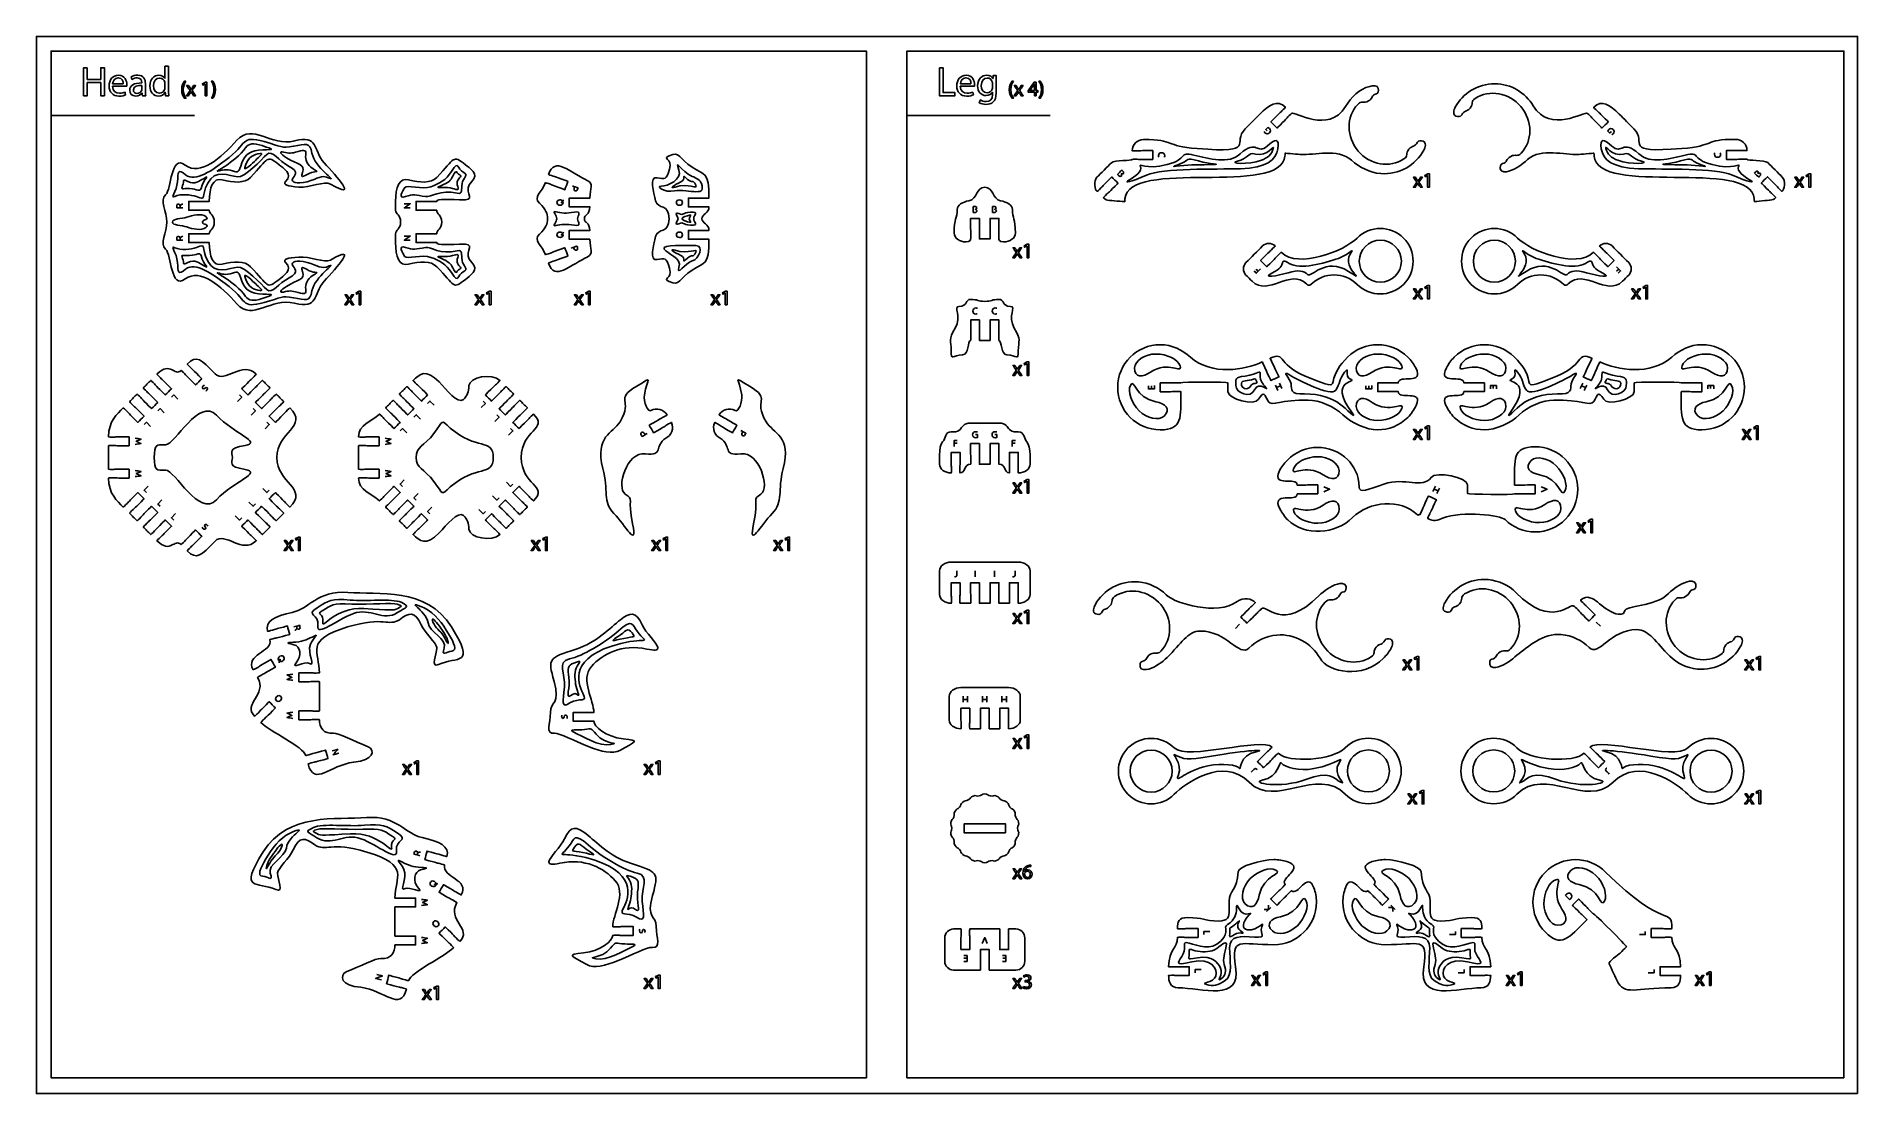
# Model space of a CAD drawing. Extents: x 0 to 620, y 0 to 360.
import ezdxf

# ---------------------------------------------------------------- set-up
doc = ezdxf.new("R2010")
doc.units = 0
doc.header["$MEASUREMENT"] = 0
doc.layers.add('DEFAULT', color=7, linetype='CONTINUOUS')

msp = doc.modelspace()

# ---------------------------------------------------------------- linework, layer by layer
at = {"layer": 'DEFAULT', "color": 36}
for points in [[(620, 0), (0, 0), (0, 360), (620, 360)], [(282.56, 5.38), (5, 5.38), (5, 355), (282.56, 355)], [(615.33, 5.38), (296.34, 5.38), (296.34, 355), (615.33, 355)], [(17.3, 349.33), (17.3, 345.35), (21.9, 345.35), (21.9, 349.33), (23.14, 349.33), (23.14, 339.82), (21.9, 339.82), (21.9, 344.28), (17.3, 344.28), (17.3, 339.82), (16.07, 339.82), (16.07, 349.33)], [(307.41, 349.33), (308.64, 349.33), (308.64, 340.85), (312.7, 340.85), (312.7, 339.82), (307.41, 339.82)], [(57.45, 343.83), (57.44, 343.83), (56.64, 343.4), (56.52, 343.87), (57.52, 344.41), (58.05, 344.41), (58.05, 339.82), (57.45, 339.82)], [(339.76, 339.82), (339.76, 341.07), (337.62, 341.07), (337.62, 341.48), (339.67, 344.41), (340.34, 344.41), (340.34, 341.55), (340.98, 341.55), (340.98, 341.07), (340.34, 341.07), (340.34, 339.82)], [(473.61, 312.63), (473.6, 312.63), (472.8, 312.2), (472.68, 312.67), (473.68, 313.21), (474.21, 313.21), (474.21, 308.62), (473.61, 308.62)], [(603.44, 312.63), (603.42, 312.63), (602.63, 312.2), (602.51, 312.67), (603.51, 313.21), (604.04, 313.21), (604.04, 308.62), (603.44, 308.62)], [(337.26, 288.63), (337.24, 288.63), (336.44, 288.2), (336.32, 288.68), (337.33, 289.21), (337.86, 289.21), (337.86, 284.63), (337.26, 284.63)], [(109.82, 272.64), (109.81, 272.64), (109.01, 272.21), (108.89, 272.69), (109.89, 273.22), (110.42, 273.22), (110.42, 268.63), (109.82, 268.63)], [(154.16, 272.64), (154.15, 272.64), (153.35, 272.21), (153.23, 272.69), (154.23, 273.22), (154.76, 273.22), (154.76, 268.63), (154.16, 268.63)], [(187.97, 272.64), (187.96, 272.64), (187.16, 272.21), (187.04, 272.69), (188.04, 273.22), (188.57, 273.22), (188.57, 268.63), (187.97, 268.63)], [(234.52, 272.64), (234.51, 272.64), (233.71, 272.21), (233.59, 272.69), (234.59, 273.22), (235.12, 273.22), (235.12, 268.63), (234.52, 268.63)], [(473.61, 274.62), (473.6, 274.62), (472.8, 274.19), (472.68, 274.66), (473.68, 275.2), (474.21, 275.2), (474.21, 270.61), (473.61, 270.61)], [(547.89, 274.62), (547.88, 274.62), (547.08, 274.19), (546.96, 274.66), (547.96, 275.2), (548.49, 275.2), (548.49, 270.61), (547.89, 270.61)], [(337.26, 248.58), (337.24, 248.58), (336.44, 248.15), (336.32, 248.62), (337.33, 249.16), (337.86, 249.16), (337.86, 244.57), (337.26, 244.57)], [(473.61, 226.78), (473.6, 226.78), (472.8, 226.35), (472.68, 226.82), (473.68, 227.36), (474.21, 227.36), (474.21, 222.77), (473.61, 222.77)], [(585.56, 226.78), (585.54, 226.78), (584.75, 226.35), (584.63, 226.82), (585.63, 227.36), (586.16, 227.36), (586.16, 222.77), (585.56, 222.77)], [(337.26, 208.52), (337.24, 208.52), (336.44, 208.09), (336.32, 208.56), (337.33, 209.1), (337.86, 209.1), (337.86, 204.51), (337.26, 204.51)], [(529.17, 194.98), (529.16, 194.98), (528.36, 194.55), (528.24, 195.03), (529.24, 195.56), (529.77, 195.56), (529.77, 190.97), (529.17, 190.97)], [(89.17, 188.94), (89.15, 188.94), (88.36, 188.51), (88.24, 188.98), (89.24, 189.51), (89.77, 189.51), (89.77, 184.93), (89.17, 184.93)], [(173.3, 188.94), (173.28, 188.94), (172.48, 188.5), (172.36, 188.98), (173.37, 189.51), (173.9, 189.51), (173.9, 184.93), (173.3, 184.93)], [(214.3, 188.94), (214.29, 188.94), (213.49, 188.5), (213.37, 188.98), (214.37, 189.51), (214.9, 189.51), (214.9, 184.93), (214.3, 184.93)], [(255.82, 188.94), (255.8, 188.94), (255.01, 188.5), (254.89, 188.98), (255.89, 189.51), (256.42, 189.51), (256.42, 184.93), (255.82, 184.93)], [(337.26, 164.04), (337.24, 164.04), (336.44, 163.6), (336.32, 164.08), (337.33, 164.61), (337.86, 164.61), (337.86, 160.03), (337.26, 160.03)], [(470.03, 148.29), (470.01, 148.29), (469.22, 147.86), (469.1, 148.34), (470.1, 148.87), (470.63, 148.87), (470.63, 144.29), (470.03, 144.29)], [(586.4, 148.29), (586.39, 148.29), (585.59, 147.86), (585.47, 148.34), (586.47, 148.87), (587, 148.87), (587, 144.29), (586.4, 144.29)], [(337.26, 121.55), (337.24, 121.55), (336.44, 121.12), (336.32, 121.59), (337.33, 122.13), (337.86, 122.13), (337.86, 117.54), (337.26, 117.54)], [(129.49, 112.71), (129.48, 112.71), (128.68, 112.28), (128.56, 112.75), (129.56, 113.28), (130.09, 113.28), (130.09, 108.7), (129.49, 108.7)], [(211.71, 112.71), (211.7, 112.71), (210.9, 112.28), (210.78, 112.75), (211.78, 113.28), (212.31, 113.28), (212.31, 108.7), (211.71, 108.7)], [(471.74, 102.66), (471.73, 102.66), (470.93, 102.23), (470.81, 102.7), (471.81, 103.24), (472.34, 103.24), (472.34, 98.65), (471.74, 98.65)], [(586.44, 102.66), (586.42, 102.66), (585.63, 102.23), (585.51, 102.7), (586.51, 103.24), (587.04, 103.24), (587.04, 98.65), (586.44, 98.65)], [(211.71, 39.78), (211.7, 39.78), (210.9, 39.35), (210.78, 39.82), (211.78, 40.36), (212.31, 40.36), (212.31, 35.77), (211.71, 35.77)], [(418.52, 40.84), (418.5, 40.84), (417.71, 40.41), (417.59, 40.89), (418.59, 41.42), (419.12, 41.42), (419.12, 36.83), (418.52, 36.83)], [(505.19, 40.84), (505.17, 40.84), (504.38, 40.41), (504.26, 40.89), (505.26, 41.42), (505.79, 41.42), (505.79, 36.83), (505.19, 36.83)], [(569.54, 40.84), (569.53, 40.84), (568.73, 40.41), (568.61, 40.89), (569.62, 41.42), (570.14, 41.42), (570.14, 36.83), (569.54, 36.83)], [(136.23, 36.02), (136.22, 36.02), (135.42, 35.59), (135.3, 36.07), (136.3, 36.6), (136.83, 36.6), (136.83, 32.02), (136.23, 32.02)]]:
    msp.add_lwpolyline(points, close=True, dxfattribs=at)
at = {"layer": 'DEFAULT', "color": 7}
for points in [[(5, 333.07), (53.76, 333.07)], [(296.34, 333.07), (345.1, 333.07)]]:
    msp.add_lwpolyline(points, dxfattribs=at)
at = {"layer": 'DEFAULT', "color": 250}
for points in [[(416.74, 280.8), (415.31, 279.37), (414.54, 280.14)], [(415.94, 280), (415.22, 280.72)], [(537.89, 281.56), (539.32, 280.13), (538.55, 279.37)], [(538.69, 280.76), (537.96, 280.04)], [(424.01, 240.08), (423.15, 241.91)], [(525.58, 240.08), (526.44, 241.91)], [(45.97, 237.14), (46.77, 237.93), (48.19, 236.5)], [(69.11, 237.93), (69.91, 237.14), (68.48, 235.71)], [(133.17, 235.01), (133.96, 235.81), (135.39, 234.38)], [(152.07, 235.81), (152.86, 235.02), (151.43, 233.59)], [(380.59, 241.1), (380.59, 239.96), (378.57, 239.96), (378.57, 241.05)], [(379.64, 241.01), (379.64, 239.96)], [(421.79, 241.28), (422.65, 239.45)], [(423.56, 241.05), (422.19, 240.42)], [(454.6, 241.1), (454.6, 239.96), (452.58, 239.96), (452.58, 241.05)], [(453.65, 241.01), (453.65, 239.96)], [(494.99, 239.96), (494.99, 241.1), (497.02, 241.1), (497.02, 240.01)], [(495.94, 240.05), (495.94, 241.1)], [(526.04, 241.05), (527.4, 240.42)], [(527.8, 241.28), (526.94, 239.45)], [(569.01, 239.96), (569.01, 241.1), (571.03, 241.1), (571.03, 240)], [(569.95, 240.05), (569.95, 241.1)], [(41.3, 232.47), (42.09, 233.26), (43.52, 231.83)], [(73.78, 233.26), (74.58, 232.47), (73.15, 231.04)], [(128.49, 230.34), (129.29, 231.14), (130.72, 229.71)], [(156.74, 231.14), (157.53, 230.34), (156.1, 228.92)], [(36.63, 227.79), (37.42, 228.59), (38.85, 227.16)], [(78.45, 228.59), (79.25, 227.8), (77.82, 226.37)], [(123.82, 225.67), (124.62, 226.47), (126.05, 225.04)], [(161.41, 226.47), (162.2, 225.67), (160.77, 224.24)], [(312.4, 220.36), (312.4, 222.38), (313.49, 222.38)], [(312.4, 221.49), (313.43, 221.49)], [(332.22, 220.36), (332.22, 222.38), (333.31, 222.38)], [(332.22, 221.49), (333.25, 221.49)], [(37.43, 204.65), (36.63, 205.45), (38.06, 206.87)], [(79.25, 205.45), (78.45, 204.65), (77.03, 206.08)], [(124.62, 206.77), (123.82, 207.57), (125.25, 209)], [(162.2, 207.57), (161.41, 206.77), (159.98, 208.2)], [(438.25, 206.61), (440.27, 205.77), (438.25, 204.92)], [(475.42, 205.03), (476.27, 206.86)], [(477.18, 205.25), (475.82, 205.88)], [(477.63, 206.22), (476.78, 204.39)], [(512.25, 206.61), (514.27, 205.77), (512.25, 204.92)], [(42.1, 199.98), (41.3, 200.77), (42.73, 202.2)], [(74.58, 200.78), (73.78, 199.98), (72.35, 201.41)], [(129.29, 202.1), (128.49, 202.9), (129.92, 204.33)], [(133.96, 197.43), (133.17, 198.23), (134.59, 199.66)], [(152.86, 198.23), (152.07, 197.43), (150.64, 198.86)], [(157.53, 202.9), (156.74, 202.1), (155.31, 203.53)], [(46.77, 195.31), (45.97, 196.1), (47.4, 197.53)], [(69.91, 196.1), (69.11, 195.31), (67.68, 196.74)], [(319.56, 176.02), (319.56, 178.04)], [(326.16, 176.02), (326.16, 178.04)], [(409.63, 159.8), (408.21, 158.37)], [(531.03, 160.55), (532.46, 159.13)], [(315.5, 133.27), (315.5, 135.29)], [(317, 134.22), (315.5, 134.22)], [(317, 135.29), (317, 133.27)], [(322.11, 133.27), (322.11, 135.29)], [(323.61, 134.22), (322.11, 134.22)], [(323.61, 135.29), (323.61, 133.27)], [(328.71, 133.27), (328.71, 135.29)], [(330.21, 134.22), (328.71, 134.22)], [(330.21, 135.29), (330.21, 133.27)], [(420.2, 63.38), (418.77, 61.95)], [(461.1, 64.13), (462.53, 62.71)], [(322.01, 51.08), (322.85, 53.1), (323.7, 51.08)], [(397.49, 54.12), (397.49, 55.24), (399.51, 55.24)], [(483.06, 55.24), (483.06, 54.12), (481.04, 54.12)], [(547.73, 55.25), (547.73, 54.12), (545.71, 54.12)], [(315.69, 47.02), (316.82, 47.02), (316.82, 44.99), (315.73, 44.99)], [(315.77, 46.07), (316.82, 46.07)], [(328.89, 47.02), (330.03, 47.02), (330.03, 44.99), (328.94, 44.99)], [(328.98, 46.07), (330.03, 46.07)], [(394.49, 41.16), (394.49, 42.28), (396.51, 42.28)], [(486.06, 42.28), (486.06, 41.16), (484.03, 41.16)], [(550.73, 42.28), (550.73, 41.16), (548.71, 41.16)]]:
    msp.add_lwpolyline(points, dxfattribs=at)
at = {"layer": 'DEFAULT', "color": 1}
msp.add_lwpolyline([(329.86, 88.78), (315.86, 88.78), (315.86, 91.88), (329.86, 91.88)], close=True, dxfattribs=at)
at = {"layer": 'DEFAULT', "color": 36}
for points, knots in [([(45, 349.84), (45, 347.08), (45, 344.33), (45, 341.58), (45, 340.98), (45.01, 340.28), (45.06, 339.82), (44.68, 339.82), (44.31, 339.82), (43.94, 339.82), (43.92, 340.21), (43.9, 340.61), (43.88, 341), (43.88, 341), (43.87, 341), (43.86, 341), (43.48, 340.24), (42.64, 339.66), (41.53, 339.66), (39.88, 339.66), (38.61, 341.06), (38.61, 343.13), (38.59, 345.41), (40.01, 346.8), (41.67, 346.8), (42.71, 346.8), (43.42, 346.31), (43.73, 345.76), (43.74, 345.76), (43.75, 345.76), (43.76, 345.76), (43.76, 347.12), (43.76, 348.48), (43.76, 349.84), (44.17, 349.84), (44.59, 349.84), (45, 349.84)], [3.52, 3.52, 3.52, 3.52, 26.916, 26.916, 26.916, 27.916, 27.916, 27.916, 31.076, 31.076, 31.076, 34.439807, 34.439807, 34.439807, 34.519807, 34.519807, 34.519807, 35.519807, 35.519807, 35.519807, 36.519807, 36.519807, 36.519807, 37.519807, 37.519807, 37.519807, 38.519807, 38.519807, 38.519807, 38.599807, 38.599807, 38.599807, 50.157807, 50.157807, 50.157807, 53.677807, 53.677807, 53.677807, 53.677807]), ([(25.92, 343.01), (25.95, 341.33), (27.02, 340.64), (28.26, 340.64), (29.15, 340.64), (29.69, 340.79), (30.16, 340.99), (30.23, 340.69), (30.3, 340.4), (30.37, 340.1), (29.93, 339.9), (29.18, 339.66), (28.1, 339.66), (25.99, 339.66), (24.74, 341.06), (24.74, 343.12), (24.74, 345.18), (25.95, 346.8), (27.94, 346.8), (30.17, 346.8), (30.76, 344.84), (30.76, 343.59), (30.76, 343.33), (30.73, 343.13), (30.72, 343.01), (29.12, 343.01), (27.52, 343.01), (25.92, 343.01)], [13.597, 13.597, 13.597, 13.597, 14.597, 14.597, 14.597, 15.597, 15.597, 15.597, 18.187444, 18.187444, 18.187444, 19.187444, 19.187444, 19.187444, 20.187444, 20.187444, 20.187444, 21.187444, 21.187444, 21.187444, 22.187444, 22.187444, 22.187444, 23.187444, 23.187444, 23.187444, 36.784444, 36.784444, 36.784444, 36.784444]), ([(29.56, 343.9), (29.58, 344.69), (29.24, 345.91), (27.84, 345.91), (26.59, 345.91), (26.04, 344.76), (25.94, 343.9), (27.15, 343.9), (28.35, 343.9), (29.56, 343.9)], [10.278, 10.278, 10.278, 10.278, 11.278, 11.278, 11.278, 12.278, 12.278, 12.278, 22.556, 22.556, 22.556, 22.556]), ([(37.1, 341.46), (37.1, 340.86), (37.13, 340.28), (37.21, 339.82), (36.83, 339.82), (36.46, 339.82), (36.08, 339.82), (36.05, 340.11), (36.02, 340.39), (35.98, 340.68), (35.97, 340.68), (35.95, 340.68), (35.94, 340.68), (35.56, 340.14), (34.83, 339.66), (33.85, 339.66), (32.47, 339.66), (31.76, 340.64), (31.76, 341.62), (31.76, 343.28), (33.23, 344.18), (35.87, 344.16), (35.87, 344.21), (35.87, 344.26), (35.87, 344.31), (35.87, 344.87), (35.71, 345.89), (34.32, 345.89), (33.68, 345.89), (33.02, 345.69), (32.54, 345.38), (32.45, 345.65), (32.35, 345.92), (32.26, 346.2), (32.82, 346.56), (33.64, 346.8), (34.5, 346.8), (36.59, 346.8), (37.1, 345.38), (37.1, 344.01), (37.1, 343.16), (37.1, 342.31), (37.1, 341.46)], [7.239, 7.239, 7.239, 7.239, 8.239, 8.239, 8.239, 11.439, 11.439, 11.439, 13.895013, 13.895013, 13.895013, 14.015013, 14.015013, 14.015013, 15.015013, 15.015013, 15.015013, 16.015013, 16.015013, 16.015013, 17.015013, 17.015013, 17.015013, 17.416013, 17.416013, 17.416013, 18.416013, 18.416013, 18.416013, 19.416013, 19.416013, 19.416013, 21.869745, 21.869745, 21.869745, 22.869745, 22.869745, 22.869745, 23.869745, 23.869745, 23.869745, 31.108745, 31.108745, 31.108745, 31.108745]), ([(35.9, 343.3), (34.54, 343.33), (33.01, 343.09), (33.01, 341.77), (33.01, 340.96), (33.54, 340.58), (34.18, 340.58), (35.07, 340.58), (35.63, 341.15), (35.83, 341.72), (35.87, 341.85), (35.9, 341.99), (35.9, 342.12), (35.9, 342.51), (35.9, 342.91), (35.9, 343.3)], [3.359, 3.359, 3.359, 3.359, 4.359, 4.359, 4.359, 5.359, 5.359, 5.359, 6.359, 6.359, 6.359, 7.359, 7.359, 7.359, 10.718, 10.718, 10.718, 10.718]), ([(43.76, 343.87), (43.76, 344.02), (43.74, 344.23), (43.7, 344.39), (43.52, 345.18), (42.84, 345.83), (41.91, 345.83), (40.63, 345.83), (39.86, 344.7), (39.86, 343.19), (39.86, 341.81), (40.54, 340.67), (41.88, 340.67), (42.71, 340.67), (43.48, 341.22), (43.7, 342.15), (43.74, 342.32), (43.76, 342.49), (43.76, 342.68), (43.76, 343.08), (43.76, 343.47), (43.76, 343.87)], [3.359, 3.359, 3.359, 3.359, 4.359, 4.359, 4.359, 5.359, 5.359, 5.359, 6.359, 6.359, 6.359, 7.359, 7.359, 7.359, 8.359, 8.359, 8.359, 9.359, 9.359, 9.359, 12.718, 12.718, 12.718, 12.718]), ([(50.89, 344.72), (50.37, 344.03), (50, 343.11), (50, 341.83), (50, 340.57), (50.38, 339.67), (50.89, 338.96), (50.72, 338.96), (50.56, 338.96), (50.4, 338.96), (49.95, 339.55), (49.47, 340.45), (49.47, 341.83), (49.48, 343.22), (49.95, 344.12), (50.4, 344.72), (50.56, 344.72), (50.72, 344.72), (50.89, 344.72)], [0, 0, 0, 0, 1, 1, 1, 2, 2, 2, 3.38, 3.38, 3.38, 4.38, 4.38, 4.38, 5.38, 5.38, 5.38, 6.76, 6.76, 6.76, 6.76]), ([(51.83, 343.23), (51.99, 342.99), (52.15, 342.75), (52.32, 342.5), (52.44, 342.31), (52.55, 342.13), (52.66, 341.94), (52.67, 341.94), (52.68, 341.94), (52.68, 341.94), (52.8, 342.15), (52.91, 342.32), (53.02, 342.51), (53.18, 342.75), (53.34, 342.99), (53.5, 343.23), (53.73, 343.23), (53.95, 343.23), (54.17, 343.23), (53.79, 342.68), (53.4, 342.13), (53.01, 341.58), (53.41, 340.99), (53.81, 340.41), (54.21, 339.82), (53.97, 339.82), (53.74, 339.82), (53.5, 339.82), (53.34, 340.08), (53.17, 340.33), (53, 340.59), (52.87, 340.79), (52.75, 340.98), (52.63, 341.18), (52.63, 341.18), (52.63, 341.18), (52.62, 341.18), (52.51, 340.97), (52.39, 340.79), (52.26, 340.59), (52.1, 340.33), (51.93, 340.08), (51.77, 339.82), (51.54, 339.82), (51.31, 339.82), (51.08, 339.82), (51.49, 340.4), (51.89, 340.98), (52.3, 341.56), (51.91, 342.12), (51.52, 342.68), (51.14, 343.23), (51.37, 343.23), (51.6, 343.23), (51.83, 343.23)], [0, 0, 0, 0, 2.496157, 2.496157, 2.496157, 3.496157, 3.496157, 3.496157, 3.556157, 3.556157, 3.556157, 4.556157, 4.556157, 4.556157, 7.025983, 7.025983, 7.025983, 8.925983, 8.925983, 8.925983, 14.653842, 14.653842, 14.653842, 20.701718, 20.701718, 20.701718, 22.701718, 22.701718, 22.701718, 25.303955, 25.303955, 25.303955, 26.303955, 26.303955, 26.303955, 26.343955, 26.343955, 26.343955, 27.343955, 27.343955, 27.343955, 29.935326, 29.935326, 29.935326, 31.875326, 31.875326, 31.875326, 37.896452, 37.896452, 37.896452, 43.662043, 43.662043, 43.662043, 45.623043, 45.623043, 45.623043, 45.623043]), ([(59.55, 338.96), (60.05, 339.66), (60.44, 340.58), (60.44, 341.85), (60.44, 343.11), (60.06, 344.02), (59.55, 344.72), (59.71, 344.72), (59.87, 344.72), (60.03, 344.72), (60.48, 344.14), (60.95, 343.23), (60.95, 341.84), (60.95, 340.46), (60.48, 339.56), (60.03, 338.96), (59.87, 338.96), (59.71, 338.96), (59.55, 338.96)], [0, 0, 0, 0, 1, 1, 1, 2, 2, 2, 3.36, 3.36, 3.36, 4.36, 4.36, 4.36, 5.36, 5.36, 5.36, 6.72, 6.72, 6.72, 6.72]), ([(314.53, 343.01), (314.55, 341.33), (315.63, 340.64), (316.87, 340.64), (317.76, 340.64), (318.29, 340.79), (318.76, 340.99), (318.83, 340.69), (318.9, 340.4), (318.97, 340.1), (318.53, 339.9), (317.78, 339.66), (316.7, 339.66), (314.6, 339.66), (313.34, 341.06), (313.34, 343.12), (313.34, 345.18), (314.55, 346.8), (316.54, 346.8), (318.77, 346.8), (319.36, 344.84), (319.36, 343.59), (319.36, 343.33), (319.34, 343.13), (319.32, 343.01), (317.72, 343.01), (316.12, 343.01), (314.53, 343.01)], [13.597, 13.597, 13.597, 13.597, 14.597, 14.597, 14.597, 15.597, 15.597, 15.597, 18.187213, 18.187213, 18.187213, 19.187213, 19.187213, 19.187213, 20.187213, 20.187213, 20.187213, 21.187213, 21.187213, 21.187213, 22.187213, 22.187213, 22.187213, 23.187213, 23.187213, 23.187213, 36.784213, 36.784213, 36.784213, 36.784213]), ([(318.17, 343.9), (318.18, 344.69), (317.84, 345.91), (316.44, 345.91), (315.19, 345.91), (314.64, 344.76), (314.54, 343.9), (315.75, 343.9), (316.96, 343.9), (318.17, 343.9)], [10.278, 10.278, 10.278, 10.278, 11.278, 11.278, 11.278, 12.278, 12.278, 12.278, 22.556, 22.556, 22.556, 22.556]), ([(326.73, 340.81), (326.73, 339.24), (326.42, 338.28), (325.76, 337.69), (325.09, 337.07), (324.13, 336.87), (323.27, 336.87), (322.46, 336.87), (321.55, 337.07), (321, 337.43), (321.11, 337.75), (321.21, 338.06), (321.31, 338.38), (321.76, 338.1), (322.47, 337.84), (323.32, 337.84), (324.59, 337.84), (325.52, 338.51), (325.52, 340.23), (325.52, 340.48), (325.52, 340.74), (325.52, 340.99), (325.51, 340.99), (325.5, 340.99), (325.49, 340.99), (325.11, 340.36), (324.37, 339.85), (323.32, 339.85), (321.62, 339.85), (320.41, 341.29), (320.41, 343.18), (320.41, 345.49), (321.92, 346.8), (323.49, 346.8), (324.67, 346.8), (325.32, 346.18), (325.62, 345.62), (325.63, 345.62), (325.63, 345.62), (325.64, 345.62), (325.66, 345.96), (325.68, 346.3), (325.7, 346.65), (326.06, 346.65), (326.42, 346.65), (326.79, 346.65), (326.76, 346.15), (326.73, 345.6), (326.73, 344.77), (326.73, 343.45), (326.73, 342.13), (326.73, 340.81)], [11.237, 11.237, 11.237, 11.237, 12.237, 12.237, 12.237, 13.237, 13.237, 13.237, 14.237, 14.237, 14.237, 17.056518, 17.056518, 17.056518, 18.056518, 18.056518, 18.056518, 19.056518, 19.056518, 19.056518, 21.216518, 21.216518, 21.216518, 21.296518, 21.296518, 21.296518, 22.296518, 22.296518, 22.296518, 23.296518, 23.296518, 23.296518, 24.296518, 24.296518, 24.296518, 25.296518, 25.296518, 25.296518, 25.377518, 25.377518, 25.377518, 28.301898, 28.301898, 28.301898, 31.380898, 31.380898, 31.380898, 32.380898, 32.380898, 32.380898, 43.617898, 43.617898, 43.617898, 43.617898]), ([(325.5, 343.95), (325.5, 344.16), (325.49, 344.35), (325.43, 344.52), (325.21, 345.24), (324.6, 345.83), (323.7, 345.83), (322.51, 345.83), (321.67, 344.83), (321.67, 343.25), (321.67, 341.91), (322.34, 340.79), (323.68, 340.79), (324.44, 340.79), (325.14, 341.27), (325.4, 342.06), (325.47, 342.27), (325.5, 342.51), (325.5, 342.73), (325.5, 343.13), (325.5, 343.54), (325.5, 343.95)], [3.479, 3.479, 3.479, 3.479, 4.479, 4.479, 4.479, 5.479, 5.479, 5.479, 6.479, 6.479, 6.479, 7.479, 7.479, 7.479, 8.479, 8.479, 8.479, 9.479, 9.479, 9.479, 12.958, 12.958, 12.958, 12.958]), ([(332.62, 344.72), (332.1, 344.03), (331.73, 343.11), (331.73, 341.83), (331.73, 340.57), (332.11, 339.67), (332.62, 338.96), (332.45, 338.96), (332.29, 338.96), (332.13, 338.96), (331.68, 339.55), (331.2, 340.45), (331.2, 341.83), (331.21, 343.22), (331.68, 344.12), (332.13, 344.72), (332.29, 344.72), (332.45, 344.72), (332.62, 344.72)], [0, 0, 0, 0, 1, 1, 1, 2, 2, 2, 3.38, 3.38, 3.38, 4.38, 4.38, 4.38, 5.38, 5.38, 5.38, 6.76, 6.76, 6.76, 6.76]), ([(333.56, 343.23), (333.72, 342.99), (333.89, 342.75), (334.05, 342.5), (334.17, 342.31), (334.28, 342.13), (334.39, 341.94), (334.4, 341.94), (334.41, 341.94), (334.42, 341.94), (334.53, 342.15), (334.64, 342.32), (334.75, 342.51), (334.91, 342.75), (335.07, 342.99), (335.23, 343.23), (335.46, 343.23), (335.68, 343.23), (335.9, 343.23), (335.52, 342.68), (335.13, 342.13), (334.74, 341.58), (335.14, 340.99), (335.54, 340.41), (335.94, 339.82), (335.7, 339.82), (335.47, 339.82), (335.23, 339.82), (335.07, 340.08), (334.9, 340.33), (334.73, 340.59), (334.6, 340.79), (334.49, 340.98), (334.37, 341.18), (334.36, 341.18), (334.36, 341.18), (334.35, 341.18), (334.24, 340.97), (334.12, 340.79), (333.99, 340.59), (333.83, 340.33), (333.66, 340.08), (333.5, 339.82), (333.27, 339.82), (333.04, 339.82), (332.81, 339.82), (333.22, 340.4), (333.62, 340.98), (334.03, 341.56), (333.64, 342.12), (333.26, 342.68), (332.87, 343.23), (333.1, 343.23), (333.33, 343.23), (333.56, 343.23)], [0, 0, 0, 0, 2.49671, 2.49671, 2.49671, 3.49671, 3.49671, 3.49671, 3.55671, 3.55671, 3.55671, 4.55671, 4.55671, 4.55671, 7.025985, 7.025985, 7.025985, 8.926985, 8.926985, 8.926985, 14.654844, 14.654844, 14.654844, 20.70272, 20.70272, 20.70272, 22.70372, 22.70372, 22.70372, 25.305957, 25.305957, 25.305957, 26.305957, 26.305957, 26.305957, 26.346957, 26.346957, 26.346957, 27.346957, 27.346957, 27.346957, 29.938328, 29.938328, 29.938328, 31.878328, 31.878328, 31.878328, 37.898883, 37.898883, 37.898883, 43.663905, 43.663905, 43.663905, 45.623905, 45.623905, 45.623905, 45.623905]), ([(339.76, 341.55), (339.76, 342.07), (339.76, 342.58), (339.76, 343.09), (339.76, 343.33), (339.76, 343.57), (339.78, 343.81), (339.77, 343.81), (339.76, 343.81), (339.76, 343.81), (339.61, 343.54), (339.5, 343.34), (339.38, 343.13), (339, 342.61), (338.63, 342.09), (338.25, 341.57), (338.25, 341.56), (338.25, 341.56), (338.25, 341.55), (338.75, 341.55), (339.25, 341.55), (339.76, 341.55)], [4.261, 4.261, 4.261, 4.261, 8.602, 8.602, 8.602, 9.602, 9.602, 9.602, 9.662, 9.662, 9.662, 10.662, 10.662, 10.662, 16.108467, 16.108467, 16.108467, 16.148467, 16.148467, 16.148467, 20.409467, 20.409467, 20.409467, 20.409467]), ([(341.28, 338.96), (341.78, 339.66), (342.17, 340.58), (342.17, 341.85), (342.17, 343.11), (341.79, 344.02), (341.28, 344.72), (341.44, 344.72), (341.6, 344.72), (341.76, 344.72), (342.21, 344.14), (342.68, 343.23), (342.68, 341.84), (342.68, 340.46), (342.21, 339.56), (341.76, 338.96), (341.6, 338.96), (341.44, 338.96), (341.28, 338.96)], [0, 0, 0, 0, 1, 1, 1, 2, 2, 2, 3.36, 3.36, 3.36, 4.36, 4.36, 4.36, 5.36, 5.36, 5.36, 6.72, 6.72, 6.72, 6.72]), ([(469.48, 312.03), (469.65, 311.79), (469.81, 311.54), (469.97, 311.3), (470.1, 311.11), (470.2, 310.93), (470.32, 310.74), (470.32, 310.74), (470.33, 310.74), (470.34, 310.74), (470.45, 310.95), (470.56, 311.12), (470.68, 311.31), (470.84, 311.55), (471, 311.79), (471.16, 312.03), (471.38, 312.03), (471.6, 312.03), (471.83, 312.03), (471.44, 311.48), (471.05, 310.93), (470.66, 310.38), (471.06, 309.79), (471.46, 309.21), (471.86, 308.62), (471.63, 308.62), (471.39, 308.62), (471.16, 308.62), (470.99, 308.87), (470.82, 309.13), (470.65, 309.39), (470.52, 309.59), (470.41, 309.78), (470.29, 309.98), (470.28, 309.98), (470.28, 309.98), (470.27, 309.98), (470.16, 309.77), (470.04, 309.59), (469.91, 309.39), (469.75, 309.13), (469.58, 308.87), (469.42, 308.62), (469.19, 308.62), (468.96, 308.62), (468.74, 308.62), (469.14, 309.2), (469.54, 309.78), (469.95, 310.36), (469.56, 310.92), (469.18, 311.48), (468.79, 312.03), (469.02, 312.03), (469.25, 312.03), (469.48, 312.03)], [0, 0, 0, 0, 2.49671, 2.49671, 2.49671, 3.49671, 3.49671, 3.49671, 3.55671, 3.55671, 3.55671, 4.55671, 4.55671, 4.55671, 7.025151, 7.025151, 7.025151, 8.926151, 8.926151, 8.926151, 14.654009, 14.654009, 14.654009, 20.701885, 20.701885, 20.701885, 22.702885, 22.702885, 22.702885, 25.304577, 25.304577, 25.304577, 26.304577, 26.304577, 26.304577, 26.344577, 26.344577, 26.344577, 27.344577, 27.344577, 27.344577, 29.935947, 29.935947, 29.935947, 31.875947, 31.875947, 31.875947, 37.896502, 37.896502, 37.896502, 43.661524, 43.661524, 43.661524, 45.621524, 45.621524, 45.621524, 45.621524]), ([(599.31, 312.03), (599.47, 311.79), (599.64, 311.54), (599.8, 311.3), (599.92, 311.11), (600.03, 310.93), (600.14, 310.74), (600.15, 310.74), (600.16, 310.74), (600.16, 310.74), (600.28, 310.95), (600.39, 311.12), (600.5, 311.31), (600.66, 311.55), (600.82, 311.79), (600.98, 312.03), (601.21, 312.03), (601.43, 312.03), (601.65, 312.03), (601.27, 311.48), (600.88, 310.93), (600.49, 310.38), (600.89, 309.79), (601.29, 309.21), (601.69, 308.62), (601.45, 308.62), (601.22, 308.62), (600.98, 308.62), (600.82, 308.87), (600.65, 309.13), (600.48, 309.39), (600.35, 309.59), (600.24, 309.78), (600.12, 309.98), (600.11, 309.98), (600.11, 309.98), (600.1, 309.98), (599.99, 309.77), (599.87, 309.59), (599.74, 309.39), (599.58, 309.13), (599.41, 308.87), (599.25, 308.62), (599.02, 308.62), (598.79, 308.62), (598.56, 308.62), (598.97, 309.2), (599.37, 309.78), (599.78, 310.36), (599.39, 310.92), (599, 311.48), (598.62, 312.03), (598.85, 312.03), (599.08, 312.03), (599.31, 312.03)], [0, 0, 0, 0, 2.496157, 2.496157, 2.496157, 3.496157, 3.496157, 3.496157, 3.557157, 3.557157, 3.557157, 4.557157, 4.557157, 4.557157, 7.025598, 7.025598, 7.025598, 8.926598, 8.926598, 8.926598, 14.654456, 14.654456, 14.654456, 20.702332, 20.702332, 20.702332, 22.703332, 22.703332, 22.703332, 25.305024, 25.305024, 25.305024, 26.305024, 26.305024, 26.305024, 26.345024, 26.345024, 26.345024, 27.345024, 27.345024, 27.345024, 29.936394, 29.936394, 29.936394, 31.876394, 31.876394, 31.876394, 37.897521, 37.897521, 37.897521, 43.663112, 43.663112, 43.663112, 45.624112, 45.624112, 45.624112, 45.624112]), ([(333.13, 288.04), (333.29, 287.8), (333.45, 287.55), (333.62, 287.31), (333.74, 287.12), (333.85, 286.94), (333.96, 286.75), (333.97, 286.75), (333.98, 286.75), (333.98, 286.75), (334.09, 286.95), (334.21, 287.13), (334.32, 287.31), (334.48, 287.56), (334.64, 287.8), (334.8, 288.04), (335.02, 288.04), (335.25, 288.04), (335.47, 288.04), (335.08, 287.49), (334.7, 286.94), (334.31, 286.39), (334.71, 285.8), (335.11, 285.21), (335.51, 284.63), (335.27, 284.63), (335.04, 284.63), (334.8, 284.63), (334.63, 284.88), (334.47, 285.14), (334.3, 285.4), (334.17, 285.59), (334.05, 285.78), (333.93, 285.99), (333.93, 285.99), (333.92, 285.99), (333.92, 285.99), (333.81, 285.78), (333.69, 285.6), (333.56, 285.4), (333.39, 285.14), (333.23, 284.88), (333.06, 284.63), (332.84, 284.63), (332.61, 284.63), (332.38, 284.63), (332.78, 285.21), (333.19, 285.79), (333.59, 286.37), (333.21, 286.93), (332.82, 287.48), (332.44, 288.04), (332.67, 288.04), (332.9, 288.04), (333.13, 288.04)], [0, 0, 0, 0, 2.49671, 2.49671, 2.49671, 3.49671, 3.49671, 3.49671, 3.55671, 3.55671, 3.55671, 4.55671, 4.55671, 4.55671, 7.025151, 7.025151, 7.025151, 8.926151, 8.926151, 8.926151, 14.654009, 14.654009, 14.654009, 20.701323, 20.701323, 20.701323, 22.701323, 22.701323, 22.701323, 25.304398, 25.304398, 25.304398, 26.304398, 26.304398, 26.304398, 26.344398, 26.344398, 26.344398, 27.344398, 27.344398, 27.344398, 29.93661, 29.93661, 29.93661, 31.87761, 31.87761, 31.87761, 37.898736, 37.898736, 37.898736, 43.664328, 43.664328, 43.664328, 45.625328, 45.625328, 45.625328, 45.625328]), ([(469.48, 274.03), (469.65, 273.78), (469.81, 273.54), (469.97, 273.29), (470.1, 273.1), (470.2, 272.92), (470.32, 272.73), (470.32, 272.73), (470.33, 272.73), (470.34, 272.73), (470.45, 272.94), (470.56, 273.12), (470.68, 273.3), (470.84, 273.54), (471, 273.78), (471.16, 274.03), (471.38, 274.03), (471.6, 274.03), (471.83, 274.03), (471.44, 273.48), (471.05, 272.92), (470.66, 272.37), (471.06, 271.79), (471.46, 271.2), (471.86, 270.61), (471.63, 270.61), (471.39, 270.61), (471.16, 270.61), (470.99, 270.87), (470.82, 271.12), (470.65, 271.38), (470.52, 271.58), (470.41, 271.77), (470.29, 271.97), (470.28, 271.97), (470.28, 271.97), (470.27, 271.97), (470.16, 271.76), (470.04, 271.58), (469.91, 271.38), (469.75, 271.12), (469.58, 270.87), (469.42, 270.61), (469.19, 270.61), (468.96, 270.61), (468.74, 270.61), (469.14, 271.19), (469.54, 271.77), (469.95, 272.35), (469.56, 272.91), (469.18, 273.47), (468.79, 274.03), (469.02, 274.03), (469.25, 274.03), (469.48, 274.03)], [0, 0, 0, 0, 2.49671, 2.49671, 2.49671, 3.49671, 3.49671, 3.49671, 3.55671, 3.55671, 3.55671, 4.55671, 4.55671, 4.55671, 7.025151, 7.025151, 7.025151, 8.926151, 8.926151, 8.926151, 14.654009, 14.654009, 14.654009, 20.701885, 20.701885, 20.701885, 22.702885, 22.702885, 22.702885, 25.305415, 25.305415, 25.305415, 26.305415, 26.305415, 26.305415, 26.345415, 26.345415, 26.345415, 27.345415, 27.345415, 27.345415, 29.937627, 29.937627, 29.937627, 31.877627, 31.877627, 31.877627, 37.898181, 37.898181, 37.898181, 43.663204, 43.663204, 43.663204, 45.623204, 45.623204, 45.623204, 45.623204]), ([(543.76, 274.03), (543.93, 273.78), (544.09, 273.54), (544.25, 273.29), (544.38, 273.1), (544.48, 272.92), (544.6, 272.73), (544.6, 272.73), (544.61, 272.73), (544.62, 272.73), (544.73, 272.94), (544.84, 273.12), (544.96, 273.3), (545.12, 273.54), (545.28, 273.78), (545.44, 274.03), (545.66, 274.03), (545.88, 274.03), (546.11, 274.03), (545.72, 273.48), (545.33, 272.92), (544.94, 272.37), (545.34, 271.79), (545.74, 271.2), (546.14, 270.61), (545.91, 270.61), (545.67, 270.61), (545.44, 270.61), (545.27, 270.87), (545.1, 271.12), (544.94, 271.38), (544.8, 271.58), (544.69, 271.77), (544.57, 271.97), (544.56, 271.97), (544.56, 271.97), (544.55, 271.97), (544.44, 271.76), (544.32, 271.58), (544.19, 271.38), (544.03, 271.12), (543.86, 270.87), (543.7, 270.61), (543.47, 270.61), (543.24, 270.61), (543.02, 270.61), (543.42, 271.19), (543.82, 271.77), (544.23, 272.35), (543.84, 272.91), (543.46, 273.47), (543.07, 274.03), (543.3, 274.03), (543.53, 274.03), (543.76, 274.03)], [0, 0, 0, 0, 2.49671, 2.49671, 2.49671, 3.49671, 3.49671, 3.49671, 3.55671, 3.55671, 3.55671, 4.55671, 4.55671, 4.55671, 7.025151, 7.025151, 7.025151, 8.926151, 8.926151, 8.926151, 14.654009, 14.654009, 14.654009, 20.701885, 20.701885, 20.701885, 22.702885, 22.702885, 22.702885, 25.305415, 25.305415, 25.305415, 26.305415, 26.305415, 26.305415, 26.345415, 26.345415, 26.345415, 27.345415, 27.345415, 27.345415, 29.937627, 29.937627, 29.937627, 31.877627, 31.877627, 31.877627, 37.898181, 37.898181, 37.898181, 43.663204, 43.663204, 43.663204, 45.623204, 45.623204, 45.623204, 45.623204]), ([(105.69, 272.05), (105.86, 271.81), (106.02, 271.56), (106.18, 271.32), (106.31, 271.13), (106.41, 270.95), (106.53, 270.76), (106.53, 270.76), (106.54, 270.76), (106.55, 270.76), (106.66, 270.96), (106.77, 271.14), (106.89, 271.32), (107.05, 271.57), (107.21, 271.81), (107.37, 272.05), (107.59, 272.05), (107.81, 272.05), (108.04, 272.05), (107.65, 271.5), (107.26, 270.95), (106.87, 270.4), (107.27, 269.81), (107.67, 269.22), (108.07, 268.63), (107.84, 268.63), (107.6, 268.63), (107.37, 268.63), (107.2, 268.89), (107.03, 269.15), (106.87, 269.4), (106.73, 269.6), (106.62, 269.79), (106.5, 270), (106.49, 270), (106.49, 270), (106.48, 270), (106.37, 269.78), (106.25, 269.61), (106.12, 269.4), (105.96, 269.15), (105.8, 268.89), (105.63, 268.63), (105.4, 268.63), (105.17, 268.63), (104.95, 268.63), (105.35, 269.22), (105.76, 269.8), (106.16, 270.38), (105.77, 270.93), (105.39, 271.49), (105, 272.05), (105.23, 272.05), (105.46, 272.05), (105.69, 272.05)], [0, 0, 0, 0, 2.496157, 2.496157, 2.496157, 3.496157, 3.496157, 3.496157, 3.557157, 3.557157, 3.557157, 4.557157, 4.557157, 4.557157, 7.026432, 7.026432, 7.026432, 8.927432, 8.927432, 8.927432, 14.655291, 14.655291, 14.655291, 20.702604, 20.702604, 20.702604, 22.702604, 22.702604, 22.702604, 25.305134, 25.305134, 25.305134, 26.305134, 26.305134, 26.305134, 26.345134, 26.345134, 26.345134, 27.345134, 27.345134, 27.345134, 29.936806, 29.936806, 29.936806, 31.877806, 31.877806, 31.877806, 37.898932, 37.898932, 37.898932, 43.663954, 43.663954, 43.663954, 45.623954, 45.623954, 45.623954, 45.623954]), ([(150.04, 272.05), (150.2, 271.81), (150.36, 271.56), (150.52, 271.32), (150.65, 271.13), (150.76, 270.95), (150.87, 270.76), (150.87, 270.76), (150.88, 270.76), (150.89, 270.76), (151, 270.96), (151.12, 271.14), (151.23, 271.32), (151.39, 271.57), (151.55, 271.81), (151.71, 272.05), (151.93, 272.05), (152.15, 272.05), (152.38, 272.05), (151.99, 271.5), (151.6, 270.95), (151.21, 270.4), (151.61, 269.81), (152.01, 269.22), (152.41, 268.63), (152.18, 268.63), (151.94, 268.63), (151.71, 268.63), (151.54, 268.89), (151.37, 269.15), (151.21, 269.4), (151.07, 269.6), (150.96, 269.79), (150.84, 270), (150.83, 270), (150.83, 270), (150.83, 270), (150.71, 269.78), (150.59, 269.61), (150.47, 269.4), (150.3, 269.15), (150.14, 268.89), (149.97, 268.63), (149.74, 268.63), (149.52, 268.63), (149.29, 268.63), (149.69, 269.22), (150.1, 269.8), (150.5, 270.38), (150.12, 270.93), (149.73, 271.49), (149.34, 272.05), (149.57, 272.05), (149.8, 272.05), (150.04, 272.05)], [0, 0, 0, 0, 2.496157, 2.496157, 2.496157, 3.496157, 3.496157, 3.496157, 3.556157, 3.556157, 3.556157, 4.556157, 4.556157, 4.556157, 7.025432, 7.025432, 7.025432, 8.926432, 8.926432, 8.926432, 14.654291, 14.654291, 14.654291, 20.701604, 20.701604, 20.701604, 22.701604, 22.701604, 22.701604, 25.304134, 25.304134, 25.304134, 26.304134, 26.304134, 26.304134, 26.344134, 26.344134, 26.344134, 27.344134, 27.344134, 27.344134, 29.935806, 29.935806, 29.935806, 31.876806, 31.876806, 31.876806, 37.897932, 37.897932, 37.897932, 43.662954, 43.662954, 43.662954, 45.622954, 45.622954, 45.622954, 45.622954]), ([(183.84, 272.05), (184.01, 271.81), (184.17, 271.56), (184.33, 271.32), (184.46, 271.13), (184.56, 270.95), (184.68, 270.76), (184.68, 270.76), (184.69, 270.76), (184.7, 270.76), (184.81, 270.96), (184.92, 271.14), (185.04, 271.32), (185.2, 271.57), (185.36, 271.81), (185.52, 272.05), (185.74, 272.05), (185.96, 272.05), (186.19, 272.05), (185.8, 271.5), (185.41, 270.95), (185.02, 270.4), (185.42, 269.81), (185.82, 269.22), (186.22, 268.63), (185.99, 268.63), (185.75, 268.63), (185.52, 268.63), (185.35, 268.89), (185.18, 269.15), (185.02, 269.4), (184.88, 269.6), (184.77, 269.79), (184.65, 270), (184.64, 270), (184.64, 270), (184.63, 270), (184.52, 269.78), (184.4, 269.61), (184.27, 269.4), (184.11, 269.15), (183.94, 268.89), (183.78, 268.63), (183.55, 268.63), (183.32, 268.63), (183.1, 268.63), (183.5, 269.22), (183.9, 269.8), (184.31, 270.38), (183.92, 270.93), (183.54, 271.49), (183.15, 272.05), (183.38, 272.05), (183.61, 272.05), (183.84, 272.05)], [1.96, 1.96, 1.96, 1.96, 4.456157, 4.456157, 4.456157, 5.456157, 5.456157, 5.456157, 5.516157, 5.516157, 5.516157, 6.516157, 6.516157, 6.516157, 8.985983, 8.985983, 8.985983, 10.885983, 10.885983, 10.885983, 16.613842, 16.613842, 16.613842, 22.66228, 22.66228, 22.66228, 24.66328, 24.66328, 24.66328, 27.26581, 27.26581, 27.26581, 28.26581, 28.26581, 28.26581, 28.30581, 28.30581, 28.30581, 29.30581, 29.30581, 29.30581, 31.897481, 31.897481, 31.897481, 33.838481, 33.838481, 33.838481, 39.859608, 39.859608, 39.859608, 45.62463, 45.62463, 45.62463, 47.58463, 47.58463, 47.58463, 47.58463]), ([(230.39, 272.05), (230.55, 271.81), (230.72, 271.56), (230.88, 271.32), (231.01, 271.13), (231.11, 270.95), (231.23, 270.76), (231.23, 270.76), (231.24, 270.76), (231.25, 270.76), (231.36, 270.96), (231.47, 271.14), (231.59, 271.32), (231.75, 271.57), (231.91, 271.81), (232.07, 272.05), (232.29, 272.05), (232.51, 272.05), (232.74, 272.05), (232.35, 271.5), (231.96, 270.95), (231.57, 270.4), (231.97, 269.81), (232.37, 269.22), (232.77, 268.63), (232.54, 268.63), (232.3, 268.63), (232.07, 268.63), (231.9, 268.89), (231.73, 269.15), (231.56, 269.4), (231.43, 269.6), (231.32, 269.79), (231.2, 270), (231.19, 270), (231.19, 270), (231.18, 270), (231.07, 269.78), (230.95, 269.61), (230.82, 269.4), (230.66, 269.15), (230.49, 268.89), (230.33, 268.63), (230.1, 268.63), (229.87, 268.63), (229.64, 268.63), (230.05, 269.22), (230.45, 269.8), (230.86, 270.38), (230.47, 270.93), (230.09, 271.49), (229.7, 272.05), (229.93, 272.05), (230.16, 272.05), (230.39, 272.05)], [0, 0, 0, 0, 2.496157, 2.496157, 2.496157, 3.496157, 3.496157, 3.496157, 3.557157, 3.557157, 3.557157, 4.557157, 4.557157, 4.557157, 7.026983, 7.026983, 7.026983, 8.926983, 8.926983, 8.926983, 14.654842, 14.654842, 14.654842, 20.70328, 20.70328, 20.70328, 22.70428, 22.70428, 22.70428, 25.30681, 25.30681, 25.30681, 26.30681, 26.30681, 26.30681, 26.34681, 26.34681, 26.34681, 27.34681, 27.34681, 27.34681, 29.938481, 29.938481, 29.938481, 31.879481, 31.879481, 31.879481, 37.900608, 37.900608, 37.900608, 43.66563, 43.66563, 43.66563, 45.62563, 45.62563, 45.62563, 45.62563]), ([(333.13, 247.98), (333.29, 247.74), (333.45, 247.5), (333.62, 247.25), (333.74, 247.06), (333.85, 246.88), (333.96, 246.69), (333.97, 246.69), (333.98, 246.69), (333.98, 246.69), (334.09, 246.9), (334.21, 247.07), (334.32, 247.26), (334.48, 247.5), (334.64, 247.74), (334.8, 247.98), (335.02, 247.98), (335.25, 247.98), (335.47, 247.98), (335.08, 247.43), (334.7, 246.88), (334.31, 246.33), (334.71, 245.75), (335.11, 245.16), (335.51, 244.57), (335.27, 244.57), (335.04, 244.57), (334.8, 244.57), (334.63, 244.83), (334.47, 245.08), (334.3, 245.34), (334.17, 245.54), (334.05, 245.73), (333.93, 245.93), (333.93, 245.93), (333.92, 245.93), (333.92, 245.93), (333.81, 245.72), (333.69, 245.54), (333.56, 245.34), (333.39, 245.08), (333.23, 244.83), (333.06, 244.57), (332.84, 244.57), (332.61, 244.57), (332.38, 244.57), (332.78, 245.15), (333.19, 245.73), (333.59, 246.31), (333.21, 246.87), (332.82, 247.43), (332.44, 247.98), (332.67, 247.98), (332.9, 247.98), (333.13, 247.98)], [1.961, 1.961, 1.961, 1.961, 4.45771, 4.45771, 4.45771, 5.45771, 5.45771, 5.45771, 5.51771, 5.51771, 5.51771, 6.51771, 6.51771, 6.51771, 8.986985, 8.986985, 8.986985, 10.887985, 10.887985, 10.887985, 16.615844, 16.615844, 16.615844, 22.663157, 22.663157, 22.663157, 24.663157, 24.663157, 24.663157, 27.265395, 27.265395, 27.265395, 28.265395, 28.265395, 28.265395, 28.305395, 28.305395, 28.305395, 29.305395, 29.305395, 29.305395, 31.896766, 31.896766, 31.896766, 33.837766, 33.837766, 33.837766, 39.858892, 39.858892, 39.858892, 45.624483, 45.624483, 45.624483, 47.585483, 47.585483, 47.585483, 47.585483]), ([(469.48, 226.19), (469.65, 225.94), (469.81, 225.7), (469.97, 225.45), (470.1, 225.26), (470.2, 225.08), (470.32, 224.89), (470.32, 224.89), (470.33, 224.89), (470.34, 224.89), (470.45, 225.1), (470.56, 225.28), (470.68, 225.46), (470.84, 225.7), (471, 225.94), (471.16, 226.19), (471.38, 226.19), (471.6, 226.19), (471.83, 226.19), (471.44, 225.64), (471.05, 225.09), (470.66, 224.53), (471.06, 223.95), (471.46, 223.36), (471.86, 222.77), (471.63, 222.77), (471.39, 222.77), (471.16, 222.77), (470.99, 223.03), (470.82, 223.28), (470.65, 223.54), (470.52, 223.74), (470.41, 223.93), (470.29, 224.13), (470.28, 224.13), (470.28, 224.13), (470.27, 224.13), (470.16, 223.92), (470.04, 223.74), (469.91, 223.54), (469.75, 223.28), (469.58, 223.03), (469.42, 222.77), (469.19, 222.77), (468.96, 222.77), (468.74, 222.77), (469.14, 223.35), (469.54, 223.93), (469.95, 224.51), (469.56, 225.07), (469.18, 225.63), (468.79, 226.19), (469.02, 226.19), (469.25, 226.19), (469.48, 226.19)], [0, 0, 0, 0, 2.49671, 2.49671, 2.49671, 3.49671, 3.49671, 3.49671, 3.55671, 3.55671, 3.55671, 4.55671, 4.55671, 4.55671, 7.025985, 7.025985, 7.025985, 8.926985, 8.926985, 8.926985, 14.654844, 14.654844, 14.654844, 20.70272, 20.70272, 20.70272, 22.70372, 22.70372, 22.70372, 25.306249, 25.306249, 25.306249, 26.306249, 26.306249, 26.306249, 26.346249, 26.346249, 26.346249, 27.346249, 27.346249, 27.346249, 29.938461, 29.938461, 29.938461, 31.878461, 31.878461, 31.878461, 37.899016, 37.899016, 37.899016, 43.664038, 43.664038, 43.664038, 45.624038, 45.624038, 45.624038, 45.624038]), ([(581.43, 226.19), (581.59, 225.94), (581.76, 225.7), (581.92, 225.45), (582.04, 225.26), (582.15, 225.08), (582.26, 224.89), (582.27, 224.89), (582.28, 224.89), (582.28, 224.89), (582.4, 225.1), (582.51, 225.28), (582.62, 225.46), (582.78, 225.7), (582.94, 225.94), (583.1, 226.19), (583.33, 226.19), (583.55, 226.19), (583.77, 226.19), (583.39, 225.64), (583, 225.09), (582.61, 224.53), (583.01, 223.95), (583.41, 223.36), (583.81, 222.77), (583.57, 222.77), (583.34, 222.77), (583.1, 222.77), (582.94, 223.03), (582.77, 223.28), (582.6, 223.54), (582.47, 223.74), (582.36, 223.93), (582.24, 224.13), (582.23, 224.13), (582.23, 224.13), (582.22, 224.13), (582.11, 223.92), (581.99, 223.74), (581.86, 223.54), (581.7, 223.28), (581.53, 223.03), (581.37, 222.77), (581.14, 222.77), (580.91, 222.77), (580.68, 222.77), (581.09, 223.35), (581.49, 223.93), (581.9, 224.51), (581.51, 225.07), (581.12, 225.63), (580.74, 226.19), (580.97, 226.19), (581.2, 226.19), (581.43, 226.19)], [0, 0, 0, 0, 2.49671, 2.49671, 2.49671, 3.49671, 3.49671, 3.49671, 3.55671, 3.55671, 3.55671, 4.55671, 4.55671, 4.55671, 7.025985, 7.025985, 7.025985, 8.926985, 8.926985, 8.926985, 14.654844, 14.654844, 14.654844, 20.702157, 20.702157, 20.702157, 22.702157, 22.702157, 22.702157, 25.305233, 25.305233, 25.305233, 26.305233, 26.305233, 26.305233, 26.345233, 26.345233, 26.345233, 27.345233, 27.345233, 27.345233, 29.937445, 29.937445, 29.937445, 31.878445, 31.878445, 31.878445, 37.899571, 37.899571, 37.899571, 43.665162, 43.665162, 43.665162, 45.626162, 45.626162, 45.626162, 45.626162]), ([(333.13, 207.93), (333.29, 207.68), (333.45, 207.44), (333.62, 207.19), (333.74, 207), (333.85, 206.83), (333.96, 206.64), (333.97, 206.64), (333.98, 206.64), (333.98, 206.64), (334.09, 206.84), (334.21, 207.02), (334.32, 207.2), (334.48, 207.44), (334.64, 207.69), (334.8, 207.93), (335.02, 207.93), (335.25, 207.93), (335.47, 207.93), (335.08, 207.38), (334.7, 206.83), (334.31, 206.28), (334.71, 205.69), (335.11, 205.1), (335.51, 204.51), (335.27, 204.51), (335.04, 204.51), (334.8, 204.51), (334.63, 204.77), (334.47, 205.02), (334.3, 205.28), (334.17, 205.48), (334.05, 205.67), (333.93, 205.87), (333.93, 205.87), (333.92, 205.87), (333.92, 205.87), (333.81, 205.66), (333.69, 205.49), (333.56, 205.28), (333.39, 205.02), (333.23, 204.77), (333.06, 204.51), (332.84, 204.51), (332.61, 204.51), (332.38, 204.51), (332.78, 205.09), (333.19, 205.67), (333.59, 206.26), (333.21, 206.81), (332.82, 207.37), (332.44, 207.93), (332.67, 207.93), (332.9, 207.93), (333.13, 207.93)], [0, 0, 0, 0, 2.497543, 2.497543, 2.497543, 3.497543, 3.497543, 3.497543, 3.557543, 3.557543, 3.557543, 4.557543, 4.557543, 4.557543, 7.026819, 7.026819, 7.026819, 8.927819, 8.927819, 8.927819, 14.656494, 14.656494, 14.656494, 20.703808, 20.703808, 20.703808, 22.703808, 22.703808, 22.703808, 25.306883, 25.306883, 25.306883, 26.306883, 26.306883, 26.306883, 26.346883, 26.346883, 26.346883, 27.346883, 27.346883, 27.346883, 29.939095, 29.939095, 29.939095, 31.880095, 31.880095, 31.880095, 37.902042, 37.902042, 37.902042, 43.667633, 43.667633, 43.667633, 45.628633, 45.628633, 45.628633, 45.628633]), ([(525.04, 194.39), (525.21, 194.15), (525.37, 193.9), (525.53, 193.66), (525.66, 193.47), (525.76, 193.29), (525.88, 193.1), (525.88, 193.1), (525.89, 193.1), (525.9, 193.1), (526.01, 193.3), (526.12, 193.48), (526.24, 193.66), (526.4, 193.91), (526.56, 194.15), (526.72, 194.39), (526.94, 194.39), (527.16, 194.39), (527.39, 194.39), (527, 193.84), (526.61, 193.29), (526.22, 192.74), (526.62, 192.15), (527.02, 191.56), (527.42, 190.97), (527.19, 190.97), (526.95, 190.97), (526.72, 190.97), (526.55, 191.23), (526.38, 191.49), (526.22, 191.74), (526.08, 191.94), (525.97, 192.13), (525.85, 192.34), (525.84, 192.34), (525.84, 192.34), (525.84, 192.34), (525.72, 192.12), (525.6, 191.95), (525.48, 191.74), (525.31, 191.49), (525.15, 191.23), (524.98, 190.97), (524.75, 190.97), (524.53, 190.97), (524.3, 190.97), (524.7, 191.56), (525.11, 192.14), (525.51, 192.72), (525.12, 193.28), (524.74, 193.83), (524.35, 194.39), (524.58, 194.39), (524.81, 194.39), (525.04, 194.39)], [0, 0, 0, 0, 2.497543, 2.497543, 2.497543, 3.497543, 3.497543, 3.497543, 3.557543, 3.557543, 3.557543, 4.557543, 4.557543, 4.557543, 7.026819, 7.026819, 7.026819, 8.927819, 8.927819, 8.927819, 14.656494, 14.656494, 14.656494, 20.70437, 20.70437, 20.70437, 22.70537, 22.70537, 22.70537, 25.3079, 25.3079, 25.3079, 26.3079, 26.3079, 26.3079, 26.3479, 26.3479, 26.3479, 27.3479, 27.3479, 27.3479, 29.940112, 29.940112, 29.940112, 31.880112, 31.880112, 31.880112, 37.901487, 37.901487, 37.901487, 43.666509, 43.666509, 43.666509, 45.626509, 45.626509, 45.626509, 45.626509]), ([(85.04, 188.34), (85.2, 188.1), (85.37, 187.85), (85.53, 187.61), (85.65, 187.42), (85.76, 187.24), (85.87, 187.05), (85.88, 187.05), (85.89, 187.05), (85.89, 187.05), (86.01, 187.26), (86.12, 187.43), (86.23, 187.62), (86.39, 187.86), (86.55, 188.1), (86.71, 188.34), (86.94, 188.34), (87.16, 188.34), (87.38, 188.34), (87, 187.79), (86.61, 187.24), (86.22, 186.69), (86.62, 186.1), (87.02, 185.52), (87.42, 184.93), (87.18, 184.93), (86.95, 184.93), (86.71, 184.93), (86.55, 185.18), (86.38, 185.44), (86.21, 185.7), (86.08, 185.89), (85.97, 186.08), (85.85, 186.29), (85.84, 186.29), (85.84, 186.29), (85.83, 186.29), (85.72, 186.08), (85.6, 185.9), (85.47, 185.7), (85.31, 185.44), (85.14, 185.18), (84.98, 184.93), (84.75, 184.93), (84.52, 184.93), (84.29, 184.93), (84.7, 185.51), (85.1, 186.09), (85.51, 186.67), (85.12, 187.23), (84.74, 187.79), (84.35, 188.34), (84.58, 188.34), (84.81, 188.34), (85.04, 188.34)], [0, 0, 0, 0, 2.49699, 2.49699, 2.49699, 3.49699, 3.49699, 3.49699, 3.55699, 3.55699, 3.55699, 4.55699, 4.55699, 4.55699, 7.026266, 7.026266, 7.026266, 8.927266, 8.927266, 8.927266, 14.655941, 14.655941, 14.655941, 20.703255, 20.703255, 20.703255, 22.703255, 22.703255, 22.703255, 25.305785, 25.305785, 25.305785, 26.305785, 26.305785, 26.305785, 26.345785, 26.345785, 26.345785, 27.345785, 27.345785, 27.345785, 29.937456, 29.937456, 29.937456, 31.878456, 31.878456, 31.878456, 37.900403, 37.900403, 37.900403, 43.665425, 43.665425, 43.665425, 45.625425, 45.625425, 45.625425, 45.625425]), ([(169.17, 188.34), (169.33, 188.1), (169.49, 187.85), (169.66, 187.61), (169.78, 187.42), (169.89, 187.24), (170, 187.05), (170.01, 187.05), (170.02, 187.05), (170.02, 187.05), (170.14, 187.26), (170.25, 187.43), (170.36, 187.62), (170.52, 187.86), (170.68, 188.1), (170.84, 188.34), (171.06, 188.34), (171.29, 188.34), (171.51, 188.34), (171.12, 187.79), (170.73, 187.24), (170.35, 186.69), (170.75, 186.1), (171.15, 185.51), (171.55, 184.93), (171.31, 184.93), (171.08, 184.93), (170.84, 184.93), (170.67, 185.18), (170.51, 185.44), (170.34, 185.7), (170.21, 185.89), (170.09, 186.08), (169.97, 186.29), (169.97, 186.29), (169.96, 186.29), (169.96, 186.29), (169.85, 186.08), (169.73, 185.9), (169.6, 185.7), (169.43, 185.44), (169.27, 185.18), (169.1, 184.93), (168.88, 184.93), (168.65, 184.93), (168.42, 184.93), (168.82, 185.51), (169.23, 186.09), (169.63, 186.67), (169.25, 187.23), (168.86, 187.79), (168.48, 188.34), (168.71, 188.34), (168.94, 188.34), (169.17, 188.34)], [0, 0, 0, 0, 2.49699, 2.49699, 2.49699, 3.49699, 3.49699, 3.49699, 3.55699, 3.55699, 3.55699, 4.55699, 4.55699, 4.55699, 7.026817, 7.026817, 7.026817, 8.926817, 8.926817, 8.926817, 14.655492, 14.655492, 14.655492, 20.703931, 20.703931, 20.703931, 22.704931, 22.704931, 22.704931, 25.30746, 25.30746, 25.30746, 26.30746, 26.30746, 26.30746, 26.34746, 26.34746, 26.34746, 27.34746, 27.34746, 27.34746, 29.939132, 29.939132, 29.939132, 31.880132, 31.880132, 31.880132, 37.902079, 37.902079, 37.902079, 43.667101, 43.667101, 43.667101, 45.627101, 45.627101, 45.627101, 45.627101]), ([(210.17, 188.34), (210.33, 188.1), (210.5, 187.85), (210.66, 187.61), (210.79, 187.42), (210.89, 187.24), (211.01, 187.05), (211.01, 187.05), (211.02, 187.05), (211.03, 187.05), (211.14, 187.26), (211.25, 187.43), (211.37, 187.62), (211.53, 187.86), (211.69, 188.1), (211.85, 188.34), (212.07, 188.34), (212.29, 188.34), (212.52, 188.34), (212.13, 187.79), (211.74, 187.24), (211.35, 186.69), (211.75, 186.1), (212.15, 185.51), (212.55, 184.93), (212.32, 184.93), (212.08, 184.93), (211.85, 184.93), (211.68, 185.18), (211.51, 185.44), (211.34, 185.7), (211.21, 185.89), (211.1, 186.08), (210.98, 186.29), (210.97, 186.29), (210.97, 186.29), (210.96, 186.29), (210.85, 186.08), (210.73, 185.9), (210.6, 185.7), (210.44, 185.44), (210.27, 185.18), (210.11, 184.93), (209.88, 184.93), (209.65, 184.93), (209.42, 184.93), (209.83, 185.51), (210.23, 186.09), (210.64, 186.67), (210.25, 187.23), (209.87, 187.79), (209.48, 188.34), (209.71, 188.34), (209.94, 188.34), (210.17, 188.34)], [0, 0, 0, 0, 2.49699, 2.49699, 2.49699, 3.49699, 3.49699, 3.49699, 3.55699, 3.55699, 3.55699, 4.55699, 4.55699, 4.55699, 7.026266, 7.026266, 7.026266, 8.927266, 8.927266, 8.927266, 14.655941, 14.655941, 14.655941, 20.703255, 20.703255, 20.703255, 22.703255, 22.703255, 22.703255, 25.305785, 25.305785, 25.305785, 26.305785, 26.305785, 26.305785, 26.345785, 26.345785, 26.345785, 27.345785, 27.345785, 27.345785, 29.937456, 29.937456, 29.937456, 31.878456, 31.878456, 31.878456, 37.900403, 37.900403, 37.900403, 43.665425, 43.665425, 43.665425, 45.625425, 45.625425, 45.625425, 45.625425]), ([(251.69, 188.34), (251.85, 188.1), (252.01, 187.85), (252.18, 187.61), (252.3, 187.42), (252.41, 187.24), (252.52, 187.05), (252.53, 187.05), (252.54, 187.05), (252.54, 187.05), (252.66, 187.26), (252.77, 187.43), (252.88, 187.62), (253.04, 187.86), (253.2, 188.1), (253.36, 188.34), (253.59, 188.34), (253.81, 188.34), (254.03, 188.34), (253.64, 187.79), (253.26, 187.24), (252.87, 186.69), (253.27, 186.1), (253.67, 185.51), (254.07, 184.93), (253.83, 184.93), (253.6, 184.93), (253.36, 184.93), (253.2, 185.18), (253.03, 185.44), (252.86, 185.7), (252.73, 185.89), (252.61, 186.08), (252.49, 186.29), (252.49, 186.29), (252.48, 186.29), (252.48, 186.29), (252.37, 186.08), (252.25, 185.9), (252.12, 185.7), (251.96, 185.44), (251.79, 185.18), (251.63, 184.93), (251.4, 184.93), (251.17, 184.93), (250.94, 184.93), (251.35, 185.51), (251.75, 186.09), (252.16, 186.67), (251.77, 187.23), (251.38, 187.79), (251, 188.34), (251.23, 188.34), (251.46, 188.34), (251.69, 188.34)], [0, 0, 0, 0, 2.49699, 2.49699, 2.49699, 3.49699, 3.49699, 3.49699, 3.55699, 3.55699, 3.55699, 4.55699, 4.55699, 4.55699, 7.026266, 7.026266, 7.026266, 8.927266, 8.927266, 8.927266, 14.655941, 14.655941, 14.655941, 20.703255, 20.703255, 20.703255, 22.703255, 22.703255, 22.703255, 25.305785, 25.305785, 25.305785, 26.305785, 26.305785, 26.305785, 26.345785, 26.345785, 26.345785, 27.345785, 27.345785, 27.345785, 29.937456, 29.937456, 29.937456, 31.878456, 31.878456, 31.878456, 37.900403, 37.900403, 37.900403, 43.665994, 43.665994, 43.665994, 45.626994, 45.626994, 45.626994, 45.626994]), ([(333.13, 163.44), (333.29, 163.2), (333.45, 162.95), (333.62, 162.71), (333.74, 162.52), (333.85, 162.34), (333.96, 162.15), (333.97, 162.15), (333.98, 162.15), (333.98, 162.15), (334.09, 162.36), (334.21, 162.53), (334.32, 162.72), (334.48, 162.96), (334.64, 163.2), (334.8, 163.44), (335.02, 163.44), (335.25, 163.44), (335.47, 163.44), (335.08, 162.89), (334.7, 162.34), (334.31, 161.79), (334.71, 161.2), (335.11, 160.61), (335.51, 160.03), (335.27, 160.03), (335.04, 160.03), (334.8, 160.03), (334.63, 160.28), (334.47, 160.54), (334.3, 160.8), (334.17, 160.99), (334.05, 161.18), (333.93, 161.39), (333.93, 161.39), (333.92, 161.39), (333.92, 161.39), (333.81, 161.18), (333.69, 161), (333.56, 160.8), (333.39, 160.54), (333.23, 160.28), (333.06, 160.03), (332.84, 160.03), (332.61, 160.03), (332.38, 160.03), (332.78, 160.61), (333.19, 161.19), (333.59, 161.77), (333.21, 162.33), (332.82, 162.89), (332.44, 163.44), (332.67, 163.44), (332.9, 163.44), (333.13, 163.44)], [0, 0, 0, 0, 2.497543, 2.497543, 2.497543, 3.497543, 3.497543, 3.497543, 3.557543, 3.557543, 3.557543, 4.557543, 4.557543, 4.557543, 7.026819, 7.026819, 7.026819, 8.927819, 8.927819, 8.927819, 14.656494, 14.656494, 14.656494, 20.703808, 20.703808, 20.703808, 22.703808, 22.703808, 22.703808, 25.306883, 25.306883, 25.306883, 26.306883, 26.306883, 26.306883, 26.346883, 26.346883, 26.346883, 27.346883, 27.346883, 27.346883, 29.939095, 29.939095, 29.939095, 31.880095, 31.880095, 31.880095, 37.902042, 37.902042, 37.902042, 43.667633, 43.667633, 43.667633, 45.628633, 45.628633, 45.628633, 45.628633]), ([(465.9, 147.7), (466.06, 147.46), (466.23, 147.21), (466.39, 146.97), (466.51, 146.78), (466.62, 146.6), (466.73, 146.41), (466.74, 146.41), (466.75, 146.41), (466.75, 146.41), (466.87, 146.61), (466.98, 146.79), (467.09, 146.97), (467.25, 147.22), (467.41, 147.46), (467.57, 147.7), (467.8, 147.7), (468.02, 147.7), (468.24, 147.7), (467.86, 147.15), (467.47, 146.6), (467.08, 146.05), (467.48, 145.46), (467.88, 144.87), (468.28, 144.29), (468.04, 144.29), (467.81, 144.29), (467.57, 144.29), (467.41, 144.54), (467.24, 144.8), (467.07, 145.06), (466.94, 145.25), (466.83, 145.44), (466.71, 145.65), (466.7, 145.65), (466.7, 145.65), (466.69, 145.65), (466.58, 145.44), (466.46, 145.26), (466.33, 145.06), (466.17, 144.8), (466, 144.54), (465.84, 144.29), (465.61, 144.29), (465.38, 144.29), (465.15, 144.29), (465.56, 144.87), (465.96, 145.45), (466.37, 146.03), (465.98, 146.59), (465.59, 147.14), (465.21, 147.7), (465.44, 147.7), (465.67, 147.7), (465.9, 147.7)], [0, 0, 0, 0, 2.49699, 2.49699, 2.49699, 3.49699, 3.49699, 3.49699, 3.55799, 3.55799, 3.55799, 4.55799, 4.55799, 4.55799, 7.027266, 7.027266, 7.027266, 8.928266, 8.928266, 8.928266, 14.656941, 14.656941, 14.656941, 20.704817, 20.704817, 20.704817, 22.705817, 22.705817, 22.705817, 25.308347, 25.308347, 25.308347, 26.308347, 26.308347, 26.308347, 26.348347, 26.348347, 26.348347, 27.348347, 27.348347, 27.348347, 29.940559, 29.940559, 29.940559, 31.880559, 31.880559, 31.880559, 37.902506, 37.902506, 37.902506, 43.668097, 43.668097, 43.668097, 45.629097, 45.629097, 45.629097, 45.629097]), ([(582.28, 147.7), (582.44, 147.46), (582.6, 147.21), (582.76, 146.97), (582.89, 146.78), (583, 146.6), (583.11, 146.41), (583.12, 146.41), (583.12, 146.41), (583.13, 146.41), (583.24, 146.61), (583.36, 146.79), (583.47, 146.97), (583.63, 147.22), (583.79, 147.46), (583.95, 147.7), (584.17, 147.7), (584.4, 147.7), (584.62, 147.7), (584.23, 147.15), (583.84, 146.6), (583.45, 146.05), (583.85, 145.46), (584.25, 144.87), (584.65, 144.29), (584.42, 144.29), (584.18, 144.29), (583.95, 144.29), (583.78, 144.54), (583.61, 144.8), (583.45, 145.06), (583.31, 145.25), (583.2, 145.44), (583.08, 145.65), (583.08, 145.65), (583.07, 145.65), (583.07, 145.65), (582.95, 145.44), (582.83, 145.26), (582.71, 145.06), (582.54, 144.8), (582.38, 144.54), (582.21, 144.29), (581.98, 144.29), (581.76, 144.29), (581.53, 144.29), (581.93, 144.87), (582.34, 145.45), (582.74, 146.03), (582.36, 146.59), (581.97, 147.14), (581.58, 147.7), (581.81, 147.7), (582.04, 147.7), (582.28, 147.7)], [0, 0, 0, 0, 2.497543, 2.497543, 2.497543, 3.497543, 3.497543, 3.497543, 3.557543, 3.557543, 3.557543, 4.557543, 4.557543, 4.557543, 7.026819, 7.026819, 7.026819, 8.927819, 8.927819, 8.927819, 14.656494, 14.656494, 14.656494, 20.703808, 20.703808, 20.703808, 22.703808, 22.703808, 22.703808, 25.306883, 25.306883, 25.306883, 26.306883, 26.306883, 26.306883, 26.346883, 26.346883, 26.346883, 27.346883, 27.346883, 27.346883, 29.939095, 29.939095, 29.939095, 31.880095, 31.880095, 31.880095, 37.902042, 37.902042, 37.902042, 43.667633, 43.667633, 43.667633, 45.628633, 45.628633, 45.628633, 45.628633]), ([(333.13, 120.96), (333.29, 120.71), (333.45, 120.47), (333.62, 120.22), (333.74, 120.03), (333.85, 119.86), (333.96, 119.67), (333.97, 119.67), (333.98, 119.67), (333.98, 119.67), (334.09, 119.87), (334.21, 120.05), (334.32, 120.23), (334.48, 120.47), (334.64, 120.72), (334.8, 120.96), (335.02, 120.96), (335.25, 120.96), (335.47, 120.96), (335.08, 120.41), (334.7, 119.86), (334.31, 119.31), (334.71, 118.72), (335.11, 118.13), (335.51, 117.54), (335.27, 117.54), (335.04, 117.54), (334.8, 117.54), (334.63, 117.8), (334.47, 118.05), (334.3, 118.31), (334.17, 118.51), (334.05, 118.7), (333.93, 118.9), (333.93, 118.9), (333.92, 118.9), (333.92, 118.9), (333.81, 118.69), (333.69, 118.52), (333.56, 118.31), (333.39, 118.05), (333.23, 117.8), (333.06, 117.54), (332.84, 117.54), (332.61, 117.54), (332.38, 117.54), (332.78, 118.12), (333.19, 118.7), (333.59, 119.29), (333.21, 119.84), (332.82, 120.4), (332.44, 120.96), (332.67, 120.96), (332.9, 120.96), (333.13, 120.96)], [0, 0, 0, 0, 2.497543, 2.497543, 2.497543, 3.497543, 3.497543, 3.497543, 3.557543, 3.557543, 3.557543, 4.557543, 4.557543, 4.557543, 7.026819, 7.026819, 7.026819, 8.927819, 8.927819, 8.927819, 14.656494, 14.656494, 14.656494, 20.703808, 20.703808, 20.703808, 22.703808, 22.703808, 22.703808, 25.306883, 25.306883, 25.306883, 26.306883, 26.306883, 26.306883, 26.346883, 26.346883, 26.346883, 27.346883, 27.346883, 27.346883, 29.939095, 29.939095, 29.939095, 31.880095, 31.880095, 31.880095, 37.902042, 37.902042, 37.902042, 43.667633, 43.667633, 43.667633, 45.628633, 45.628633, 45.628633, 45.628633]), ([(125.36, 112.11), (125.52, 111.87), (125.69, 111.62), (125.85, 111.38), (125.98, 111.19), (126.08, 111.01), (126.19, 110.82), (126.2, 110.82), (126.21, 110.82), (126.22, 110.82), (126.33, 111.03), (126.44, 111.2), (126.55, 111.39), (126.71, 111.63), (126.87, 111.87), (127.03, 112.11), (127.26, 112.11), (127.48, 112.11), (127.7, 112.11), (127.32, 111.56), (126.93, 111.01), (126.54, 110.46), (126.94, 109.87), (127.34, 109.29), (127.74, 108.7), (127.51, 108.7), (127.27, 108.7), (127.03, 108.7), (126.87, 108.95), (126.7, 109.21), (126.53, 109.47), (126.4, 109.66), (126.29, 109.86), (126.17, 110.06), (126.16, 110.06), (126.16, 110.06), (126.15, 110.06), (126.04, 109.85), (125.92, 109.67), (125.79, 109.47), (125.63, 109.21), (125.46, 108.95), (125.3, 108.7), (125.07, 108.7), (124.84, 108.7), (124.61, 108.7), (125.02, 109.28), (125.42, 109.86), (125.83, 110.44), (125.44, 111), (125.06, 111.56), (124.67, 112.11), (124.9, 112.11), (125.13, 112.11), (125.36, 112.11)], [0, 0, 0, 0, 2.49699, 2.49699, 2.49699, 3.49699, 3.49699, 3.49699, 3.55699, 3.55699, 3.55699, 4.55699, 4.55699, 4.55699, 7.026817, 7.026817, 7.026817, 8.926817, 8.926817, 8.926817, 14.655492, 14.655492, 14.655492, 20.703931, 20.703931, 20.703931, 22.704931, 22.704931, 22.704931, 25.30746, 25.30746, 25.30746, 26.30746, 26.30746, 26.30746, 26.34746, 26.34746, 26.34746, 27.34746, 27.34746, 27.34746, 29.939132, 29.939132, 29.939132, 31.880132, 31.880132, 31.880132, 37.902079, 37.902079, 37.902079, 43.667101, 43.667101, 43.667101, 45.627101, 45.627101, 45.627101, 45.627101]), ([(207.58, 112.11), (207.75, 111.87), (207.91, 111.62), (208.07, 111.38), (208.2, 111.19), (208.3, 111.01), (208.42, 110.82), (208.42, 110.82), (208.43, 110.82), (208.44, 110.82), (208.55, 111.03), (208.66, 111.2), (208.78, 111.39), (208.94, 111.63), (209.1, 111.87), (209.26, 112.11), (209.48, 112.11), (209.7, 112.11), (209.93, 112.11), (209.54, 111.56), (209.15, 111.01), (208.76, 110.46), (209.16, 109.87), (209.56, 109.29), (209.96, 108.7), (209.73, 108.7), (209.49, 108.7), (209.26, 108.7), (209.09, 108.95), (208.92, 109.21), (208.76, 109.47), (208.62, 109.66), (208.51, 109.86), (208.39, 110.06), (208.38, 110.06), (208.38, 110.06), (208.37, 110.06), (208.26, 109.85), (208.14, 109.67), (208.01, 109.47), (207.85, 109.21), (207.68, 108.95), (207.52, 108.7), (207.29, 108.7), (207.06, 108.7), (206.84, 108.7), (207.24, 109.28), (207.64, 109.86), (208.05, 110.44), (207.66, 111), (207.28, 111.56), (206.89, 112.11), (207.12, 112.11), (207.35, 112.11), (207.58, 112.11)], [0, 0, 0, 0, 2.49699, 2.49699, 2.49699, 3.49699, 3.49699, 3.49699, 3.55699, 3.55699, 3.55699, 4.55699, 4.55699, 4.55699, 7.026266, 7.026266, 7.026266, 8.927266, 8.927266, 8.927266, 14.655941, 14.655941, 14.655941, 20.703255, 20.703255, 20.703255, 22.703255, 22.703255, 22.703255, 25.305785, 25.305785, 25.305785, 26.305785, 26.305785, 26.305785, 26.345785, 26.345785, 26.345785, 27.345785, 27.345785, 27.345785, 29.937456, 29.937456, 29.937456, 31.878456, 31.878456, 31.878456, 37.900403, 37.900403, 37.900403, 43.665994, 43.665994, 43.665994, 45.626994, 45.626994, 45.626994, 45.626994]), ([(467.62, 102.06), (467.78, 101.82), (467.94, 101.58), (468.1, 101.33), (468.23, 101.14), (468.34, 100.96), (468.45, 100.77), (468.46, 100.77), (468.46, 100.77), (468.47, 100.77), (468.58, 100.98), (468.7, 101.15), (468.81, 101.34), (468.97, 101.58), (469.13, 101.82), (469.29, 102.06), (469.51, 102.06), (469.74, 102.06), (469.96, 102.06), (469.57, 101.51), (469.18, 100.96), (468.79, 100.41), (469.19, 99.82), (469.59, 99.24), (469.99, 98.65), (469.76, 98.65), (469.52, 98.65), (469.29, 98.65), (469.12, 98.91), (468.95, 99.16), (468.79, 99.42), (468.65, 99.62), (468.54, 99.81), (468.42, 100.01), (468.42, 100.01), (468.41, 100.01), (468.41, 100.01), (468.29, 99.8), (468.17, 99.62), (468.05, 99.42), (467.88, 99.16), (467.72, 98.91), (467.55, 98.65), (467.32, 98.65), (467.1, 98.65), (466.87, 98.65), (467.27, 99.23), (467.68, 99.81), (468.08, 100.39), (467.7, 100.95), (467.31, 101.51), (466.92, 102.06), (467.15, 102.06), (467.39, 102.06), (467.62, 102.06)], [0, 0, 0, 0, 2.497543, 2.497543, 2.497543, 3.497543, 3.497543, 3.497543, 3.557543, 3.557543, 3.557543, 4.557543, 4.557543, 4.557543, 7.026819, 7.026819, 7.026819, 8.927819, 8.927819, 8.927819, 14.656494, 14.656494, 14.656494, 20.703808, 20.703808, 20.703808, 22.703808, 22.703808, 22.703808, 25.306883, 25.306883, 25.306883, 26.306883, 26.306883, 26.306883, 26.346883, 26.346883, 26.346883, 27.346883, 27.346883, 27.346883, 29.939095, 29.939095, 29.939095, 31.880095, 31.880095, 31.880095, 37.902042, 37.902042, 37.902042, 43.667633, 43.667633, 43.667633, 45.628633, 45.628633, 45.628633, 45.628633]), ([(582.31, 102.06), (582.47, 101.82), (582.63, 101.58), (582.8, 101.33), (582.92, 101.14), (583.03, 100.96), (583.14, 100.77), (583.15, 100.77), (583.16, 100.77), (583.16, 100.77), (583.28, 100.98), (583.39, 101.15), (583.5, 101.34), (583.66, 101.58), (583.82, 101.82), (583.98, 102.06), (584.21, 102.06), (584.43, 102.06), (584.65, 102.06), (584.26, 101.51), (583.88, 100.96), (583.49, 100.41), (583.89, 99.82), (584.29, 99.24), (584.69, 98.65), (584.45, 98.65), (584.22, 98.65), (583.98, 98.65), (583.81, 98.91), (583.65, 99.16), (583.48, 99.42), (583.35, 99.62), (583.23, 99.81), (583.11, 100.01), (583.11, 100.01), (583.1, 100.01), (583.1, 100.01), (582.99, 99.8), (582.87, 99.62), (582.74, 99.42), (582.58, 99.16), (582.41, 98.91), (582.25, 98.65), (582.02, 98.65), (581.79, 98.65), (581.56, 98.65), (581.97, 99.23), (582.37, 99.81), (582.77, 100.39), (582.39, 100.95), (582, 101.51), (581.62, 102.06), (581.85, 102.06), (582.08, 102.06), (582.31, 102.06)], [0, 0, 0, 0, 2.497543, 2.497543, 2.497543, 3.497543, 3.497543, 3.497543, 3.557543, 3.557543, 3.557543, 4.557543, 4.557543, 4.557543, 7.026819, 7.026819, 7.026819, 8.927819, 8.927819, 8.927819, 14.656494, 14.656494, 14.656494, 20.703808, 20.703808, 20.703808, 22.703808, 22.703808, 22.703808, 25.306883, 25.306883, 25.306883, 26.306883, 26.306883, 26.306883, 26.346883, 26.346883, 26.346883, 27.346883, 27.346883, 27.346883, 29.939095, 29.939095, 29.939095, 31.880095, 31.880095, 31.880095, 37.902042, 37.902042, 37.902042, 43.667633, 43.667633, 43.667633, 45.628633, 45.628633, 45.628633, 45.628633]), ([(333.13, 76.59), (333.29, 76.34), (333.45, 76.1), (333.62, 75.86), (333.74, 75.66), (333.85, 75.49), (333.96, 75.3), (333.97, 75.3), (333.98, 75.3), (333.98, 75.3), (334.09, 75.5), (334.21, 75.68), (334.32, 75.86), (334.48, 76.1), (334.64, 76.35), (334.8, 76.59), (335.02, 76.59), (335.25, 76.59), (335.47, 76.59), (335.08, 76.04), (334.7, 75.49), (334.31, 74.94), (334.71, 74.35), (335.11, 73.76), (335.51, 73.17), (335.27, 73.17), (335.04, 73.17), (334.8, 73.17), (334.63, 73.43), (334.47, 73.69), (334.3, 73.94), (334.17, 74.14), (334.05, 74.33), (333.93, 74.54), (333.93, 74.54), (333.92, 74.54), (333.92, 74.54), (333.81, 74.32), (333.69, 74.15), (333.56, 73.94), (333.39, 73.69), (333.23, 73.43), (333.06, 73.17), (332.84, 73.17), (332.61, 73.17), (332.38, 73.17), (332.78, 73.75), (333.19, 74.34), (333.59, 74.92), (333.21, 75.47), (332.82, 76.03), (332.44, 76.59), (332.67, 76.59), (332.9, 76.59), (333.13, 76.59)], [0, 0, 0, 0, 2.49671, 2.49671, 2.49671, 3.49671, 3.49671, 3.49671, 3.55671, 3.55671, 3.55671, 4.55671, 4.55671, 4.55671, 7.025985, 7.025985, 7.025985, 8.926985, 8.926985, 8.926985, 14.654844, 14.654844, 14.654844, 20.702157, 20.702157, 20.702157, 22.702157, 22.702157, 22.702157, 25.305233, 25.305233, 25.305233, 26.305233, 26.305233, 26.305233, 26.345233, 26.345233, 26.345233, 27.345233, 27.345233, 27.345233, 29.937445, 29.937445, 29.937445, 31.878445, 31.878445, 31.878445, 37.899571, 37.899571, 37.899571, 43.665162, 43.665162, 43.665162, 45.626162, 45.626162, 45.626162, 45.626162]), ([(338.53, 77.32), (338.4, 77.33), (338.24, 77.32), (338.06, 77.29), (337.09, 77.13), (336.57, 76.42), (336.47, 75.66), (336.47, 75.66), (336.48, 75.66), (336.49, 75.66), (336.71, 75.95), (337.09, 76.19), (337.59, 76.19), (338.41, 76.19), (338.98, 75.61), (338.98, 74.71), (338.98, 73.87), (338.41, 73.1), (337.45, 73.1), (336.47, 73.1), (335.83, 73.86), (335.83, 75.05), (335.83, 75.95), (336.16, 76.67), (336.61, 77.12), (336.99, 77.49), (337.5, 77.73), (338.07, 77.8), (338.26, 77.82), (338.41, 77.83), (338.53, 77.83), (338.53, 77.66), (338.53, 77.49), (338.53, 77.32)], [1.44, 1.44, 1.44, 1.44, 2.44, 2.44, 2.44, 3.44, 3.44, 3.44, 3.499, 3.499, 3.499, 4.499, 4.499, 4.499, 5.499, 5.499, 5.499, 6.499, 6.499, 6.499, 7.499, 7.499, 7.499, 8.499, 8.499, 8.499, 9.499, 9.499, 9.499, 10.499, 10.499, 10.499, 11.939, 11.939, 11.939, 11.939]), ([(337.46, 73.58), (337.99, 73.58), (338.35, 74.02), (338.35, 74.68), (338.35, 75.33), (337.98, 75.73), (337.4, 75.73), (337.03, 75.73), (336.68, 75.49), (336.51, 75.16), (336.47, 75.09), (336.44, 75), (336.44, 74.89), (336.46, 74.13), (336.8, 73.58), (337.46, 73.58)], [0.02, 0.02, 0.02, 0.02, 1.024, 1.024, 1.024, 2.028, 2.028, 2.028, 3.032, 3.032, 3.032, 4.036, 4.036, 4.036, 5.04, 5.04, 5.04, 5.04]), ([(207.58, 39.19), (207.75, 38.94), (207.91, 38.7), (208.07, 38.45), (208.2, 38.26), (208.3, 38.09), (208.42, 37.89), (208.42, 37.89), (208.43, 37.89), (208.44, 37.89), (208.55, 38.1), (208.66, 38.28), (208.78, 38.46), (208.94, 38.7), (209.1, 38.94), (209.26, 39.19), (209.48, 39.19), (209.7, 39.19), (209.93, 39.19), (209.54, 38.64), (209.15, 38.09), (208.76, 37.53), (209.16, 36.95), (209.56, 36.36), (209.96, 35.77), (209.73, 35.77), (209.49, 35.77), (209.26, 35.77), (209.09, 36.03), (208.92, 36.28), (208.76, 36.54), (208.62, 36.74), (208.51, 36.93), (208.39, 37.13), (208.38, 37.13), (208.38, 37.13), (208.37, 37.13), (208.26, 36.92), (208.14, 36.74), (208.01, 36.54), (207.85, 36.28), (207.68, 36.03), (207.52, 35.77), (207.29, 35.77), (207.06, 35.77), (206.84, 35.77), (207.24, 36.35), (207.64, 36.93), (208.05, 37.51), (207.66, 38.07), (207.28, 38.63), (206.89, 39.19), (207.12, 39.19), (207.35, 39.19), (207.58, 39.19)], [1.961, 1.961, 1.961, 1.961, 4.457157, 4.457157, 4.457157, 5.457157, 5.457157, 5.457157, 5.517157, 5.517157, 5.517157, 6.517157, 6.517157, 6.517157, 8.985598, 8.985598, 8.985598, 10.886598, 10.886598, 10.886598, 16.614456, 16.614456, 16.614456, 22.66177, 22.66177, 22.66177, 24.66177, 24.66177, 24.66177, 27.2643, 27.2643, 27.2643, 28.2643, 28.2643, 28.2643, 28.3043, 28.3043, 28.3043, 29.3043, 29.3043, 29.3043, 31.895971, 31.895971, 31.895971, 33.836971, 33.836971, 33.836971, 39.858097, 39.858097, 39.858097, 45.623689, 45.623689, 45.623689, 47.584689, 47.584689, 47.584689, 47.584689]), ([(333.13, 39.21), (333.29, 38.96), (333.45, 38.72), (333.62, 38.47), (333.74, 38.28), (333.85, 38.11), (333.96, 37.91), (333.97, 37.91), (333.97, 37.91), (333.98, 37.91), (334.09, 38.12), (334.21, 38.3), (334.32, 38.48), (334.48, 38.72), (334.64, 38.96), (334.8, 39.21), (335.02, 39.21), (335.25, 39.21), (335.47, 39.21), (335.08, 38.66), (334.69, 38.11), (334.31, 37.55), (334.71, 36.97), (335.11, 36.38), (335.51, 35.79), (335.27, 35.79), (335.04, 35.79), (334.8, 35.79), (334.63, 36.05), (334.47, 36.3), (334.3, 36.56), (334.17, 36.76), (334.05, 36.95), (333.93, 37.15), (333.93, 37.15), (333.92, 37.15), (333.92, 37.15), (333.81, 36.94), (333.69, 36.76), (333.56, 36.56), (333.39, 36.3), (333.23, 36.05), (333.06, 35.79), (332.84, 35.79), (332.61, 35.79), (332.38, 35.79), (332.78, 36.37), (333.19, 36.95), (333.59, 37.53), (333.21, 38.09), (332.82, 38.65), (332.44, 39.21), (332.67, 39.21), (332.9, 39.21), (333.13, 39.21)], [0, 0, 0, 0, 2.49671, 2.49671, 2.49671, 3.49671, 3.49671, 3.49671, 3.55771, 3.55771, 3.55771, 4.55771, 4.55771, 4.55771, 7.026151, 7.026151, 7.026151, 8.927151, 8.927151, 8.927151, 14.655009, 14.655009, 14.655009, 20.702323, 20.702323, 20.702323, 22.702323, 22.702323, 22.702323, 25.304853, 25.304853, 25.304853, 26.304853, 26.304853, 26.304853, 26.344853, 26.344853, 26.344853, 27.344853, 27.344853, 27.344853, 29.937064, 29.937064, 29.937064, 31.877064, 31.877064, 31.877064, 37.89844, 37.89844, 37.89844, 43.66264, 43.66264, 43.66264, 45.62264, 45.62264, 45.62264, 45.62264]), ([(336.06, 36.5), (336.23, 36.39), (336.64, 36.21), (337.07, 36.21), (337.87, 36.21), (338.12, 36.72), (338.11, 37.1), (338.1, 37.75), (337.52, 38.02), (336.92, 38.02), (336.81, 38.02), (336.69, 38.02), (336.58, 38.02), (336.58, 38.18), (336.58, 38.33), (336.58, 38.49), (336.69, 38.49), (336.81, 38.49), (336.92, 38.49), (337.38, 38.49), (337.95, 38.72), (337.95, 39.26), (337.95, 39.63), (337.71, 39.95), (337.14, 39.95), (336.78, 39.95), (336.42, 39.79), (336.23, 39.65), (336.17, 39.8), (336.12, 39.95), (336.06, 40.1), (336.3, 40.28), (336.77, 40.46), (337.26, 40.46), (338.17, 40.46), (338.58, 39.92), (338.58, 39.36), (338.58, 38.89), (338.29, 38.49), (337.73, 38.28), (337.73, 38.28), (337.73, 38.27), (337.73, 38.27), (338.29, 38.15), (338.75, 37.73), (338.75, 37.09), (338.75, 36.36), (338.18, 35.71), (337.08, 35.71), (336.56, 35.71), (336.11, 35.88), (335.89, 36.02), (335.94, 36.18), (336, 36.34), (336.06, 36.5)], [1.442221, 1.442221, 1.442221, 1.442221, 2.442221, 2.442221, 2.442221, 3.442221, 3.442221, 3.442221, 4.442221, 4.442221, 4.442221, 5.422221, 5.422221, 5.422221, 6.742221, 6.742221, 6.742221, 7.722221, 7.722221, 7.722221, 8.722221, 8.722221, 8.722221, 9.722221, 9.722221, 9.722221, 10.722221, 10.722221, 10.722221, 12.082706, 12.082706, 12.082706, 13.082706, 13.082706, 13.082706, 14.082706, 14.082706, 14.082706, 15.082706, 15.082706, 15.082706, 15.122706, 15.122706, 15.122706, 16.122706, 16.122706, 16.122706, 17.122706, 17.122706, 17.122706, 18.122706, 18.122706, 18.122706, 19.564927, 19.564927, 19.564927, 19.564927]), ([(414.39, 40.25), (414.55, 40.01), (414.71, 39.76), (414.88, 39.52), (415, 39.33), (415.11, 39.15), (415.22, 38.96), (415.23, 38.96), (415.24, 38.96), (415.24, 38.96), (415.36, 39.16), (415.47, 39.34), (415.58, 39.52), (415.74, 39.77), (415.9, 40.01), (416.06, 40.25), (416.29, 40.25), (416.51, 40.25), (416.73, 40.25), (416.34, 39.7), (415.96, 39.15), (415.57, 38.6), (415.97, 38.01), (416.37, 37.42), (416.77, 36.83), (416.53, 36.83), (416.3, 36.83), (416.06, 36.83), (415.89, 37.09), (415.73, 37.35), (415.56, 37.6), (415.43, 37.8), (415.31, 37.99), (415.19, 38.2), (415.19, 38.2), (415.18, 38.2), (415.18, 38.2), (415.07, 37.99), (414.95, 37.81), (414.82, 37.6), (414.66, 37.35), (414.49, 37.09), (414.33, 36.83), (414.1, 36.83), (413.87, 36.83), (413.64, 36.83), (414.05, 37.42), (414.45, 38), (414.85, 38.58), (414.47, 39.14), (414.08, 39.69), (413.7, 40.25), (413.93, 40.25), (414.16, 40.25), (414.39, 40.25)], [0, 0, 0, 0, 2.49671, 2.49671, 2.49671, 3.49671, 3.49671, 3.49671, 3.55671, 3.55671, 3.55671, 4.55671, 4.55671, 4.55671, 7.025985, 7.025985, 7.025985, 8.926985, 8.926985, 8.926985, 14.654844, 14.654844, 14.654844, 20.702157, 20.702157, 20.702157, 22.702157, 22.702157, 22.702157, 25.304395, 25.304395, 25.304395, 26.304395, 26.304395, 26.304395, 26.344395, 26.344395, 26.344395, 27.344395, 27.344395, 27.344395, 29.935766, 29.935766, 29.935766, 31.876766, 31.876766, 31.876766, 37.898713, 37.898713, 37.898713, 43.663481, 43.663481, 43.663481, 45.624481, 45.624481, 45.624481, 45.624481]), ([(501.06, 40.25), (501.22, 40.01), (501.38, 39.76), (501.55, 39.52), (501.67, 39.33), (501.78, 39.15), (501.89, 38.96), (501.9, 38.96), (501.91, 38.96), (501.91, 38.96), (502.03, 39.16), (502.14, 39.34), (502.25, 39.52), (502.41, 39.77), (502.57, 40.01), (502.73, 40.25), (502.96, 40.25), (503.18, 40.25), (503.4, 40.25), (503.01, 39.7), (502.63, 39.15), (502.24, 38.6), (502.64, 38.01), (503.04, 37.42), (503.44, 36.83), (503.2, 36.83), (502.97, 36.83), (502.73, 36.83), (502.56, 37.09), (502.4, 37.35), (502.23, 37.6), (502.1, 37.8), (501.98, 37.99), (501.86, 38.2), (501.86, 38.2), (501.85, 38.2), (501.85, 38.2), (501.74, 37.99), (501.62, 37.81), (501.49, 37.6), (501.33, 37.35), (501.16, 37.09), (501, 36.83), (500.77, 36.83), (500.54, 36.83), (500.31, 36.83), (500.72, 37.42), (501.12, 38), (501.53, 38.58), (501.14, 39.14), (500.75, 39.69), (500.37, 40.25), (500.6, 40.25), (500.83, 40.25), (501.06, 40.25)], [0, 0, 0, 0, 2.49671, 2.49671, 2.49671, 3.49671, 3.49671, 3.49671, 3.55671, 3.55671, 3.55671, 4.55671, 4.55671, 4.55671, 7.025985, 7.025985, 7.025985, 8.926985, 8.926985, 8.926985, 14.654844, 14.654844, 14.654844, 20.702157, 20.702157, 20.702157, 22.702157, 22.702157, 22.702157, 25.304395, 25.304395, 25.304395, 26.304395, 26.304395, 26.304395, 26.344395, 26.344395, 26.344395, 27.344395, 27.344395, 27.344395, 29.935766, 29.935766, 29.935766, 31.876766, 31.876766, 31.876766, 37.898713, 37.898713, 37.898713, 43.663481, 43.663481, 43.663481, 45.624481, 45.624481, 45.624481, 45.624481]), ([(565.42, 40.25), (565.58, 40.01), (565.74, 39.76), (565.9, 39.52), (566.03, 39.33), (566.14, 39.15), (566.25, 38.96), (566.26, 38.96), (566.26, 38.96), (566.27, 38.96), (566.38, 39.16), (566.5, 39.34), (566.61, 39.52), (566.77, 39.77), (566.93, 40.01), (567.09, 40.25), (567.31, 40.25), (567.54, 40.25), (567.76, 40.25), (567.37, 39.7), (566.98, 39.15), (566.6, 38.6), (567, 38.01), (567.4, 37.42), (567.8, 36.83), (567.56, 36.83), (567.32, 36.83), (567.09, 36.83), (566.92, 37.09), (566.76, 37.35), (566.59, 37.6), (566.45, 37.8), (566.34, 37.99), (566.22, 38.2), (566.22, 38.2), (566.21, 38.2), (566.21, 38.2), (566.09, 37.99), (565.97, 37.81), (565.85, 37.6), (565.68, 37.35), (565.52, 37.09), (565.35, 36.83), (565.13, 36.83), (564.9, 36.83), (564.67, 36.83), (565.07, 37.42), (565.48, 38), (565.88, 38.58), (565.5, 39.14), (565.11, 39.69), (564.73, 40.25), (564.96, 40.25), (565.19, 40.25), (565.42, 40.25)], [0, 0, 0, 0, 2.496157, 2.496157, 2.496157, 3.496157, 3.496157, 3.496157, 3.557157, 3.557157, 3.557157, 4.557157, 4.557157, 4.557157, 7.026432, 7.026432, 7.026432, 8.927432, 8.927432, 8.927432, 14.655291, 14.655291, 14.655291, 20.703167, 20.703167, 20.703167, 22.704167, 22.704167, 22.704167, 25.305858, 25.305858, 25.305858, 26.305858, 26.305858, 26.305858, 26.345858, 26.345858, 26.345858, 27.345858, 27.345858, 27.345858, 29.937229, 29.937229, 29.937229, 31.877229, 31.877229, 31.877229, 37.899176, 37.899176, 37.899176, 43.663945, 43.663945, 43.663945, 45.624945, 45.624945, 45.624945, 45.624945]), ([(132.1, 35.43), (132.26, 35.19), (132.43, 34.94), (132.59, 34.7), (132.72, 34.51), (132.82, 34.33), (132.93, 34.14), (132.94, 34.14), (132.95, 34.14), (132.96, 34.14), (133.07, 34.34), (133.18, 34.52), (133.29, 34.7), (133.45, 34.95), (133.61, 35.19), (133.77, 35.43), (134, 35.43), (134.22, 35.43), (134.44, 35.43), (134.06, 34.88), (133.67, 34.33), (133.28, 33.78), (133.68, 33.19), (134.08, 32.6), (134.48, 32.02), (134.25, 32.02), (134.01, 32.02), (133.77, 32.02), (133.61, 32.27), (133.44, 32.53), (133.27, 32.78), (133.14, 32.98), (133.03, 33.17), (132.91, 33.38), (132.9, 33.38), (132.9, 33.38), (132.89, 33.38), (132.78, 33.17), (132.66, 32.99), (132.53, 32.78), (132.37, 32.53), (132.2, 32.27), (132.04, 32.02), (131.81, 32.02), (131.58, 32.02), (131.35, 32.02), (131.76, 32.6), (132.16, 33.18), (132.57, 33.76), (132.18, 34.32), (131.8, 34.87), (131.41, 35.43), (131.64, 35.43), (131.87, 35.43), (132.1, 35.43)], [1.96, 1.96, 1.96, 1.96, 4.456157, 4.456157, 4.456157, 5.456157, 5.456157, 5.456157, 5.516157, 5.516157, 5.516157, 6.516157, 6.516157, 6.516157, 8.985983, 8.985983, 8.985983, 10.885983, 10.885983, 10.885983, 16.613842, 16.613842, 16.613842, 22.66228, 22.66228, 22.66228, 24.66328, 24.66328, 24.66328, 27.264972, 27.264972, 27.264972, 28.264972, 28.264972, 28.264972, 28.304972, 28.304972, 28.304972, 29.304972, 29.304972, 29.304972, 31.895802, 31.895802, 31.895802, 33.836802, 33.836802, 33.836802, 39.858749, 39.858749, 39.858749, 45.622949, 45.622949, 45.622949, 47.582949, 47.582949, 47.582949, 47.582949])]:
    msp.add_open_spline(points, degree=3, knots=knots, dxfattribs=at)
at = {"layer": 'DEFAULT', "color": 1}
for points, knots in [([(447.69, 317.83), (450.46, 315.41), (453.93, 313.6), (457.66, 313.31), (463.88, 312.81), (469.56, 316.13), (472.35, 321.31), (472.8, 322.17), (473.33, 323.93), (472.06, 324.33), (471.43, 324.53), (470.44, 324.67), (470.13, 323.94), (469.37, 322.19), (468.48, 323.07), (467.26, 321.58), (466.03, 320.09), (467.15, 319.3), (465.58, 318.26), (460.76, 315.08), (454.01, 316.22), (449.97, 320.96), (445.92, 325.72), (445.83, 332.65), (449.82, 336.85), (451.14, 338.23), (451.76, 337.14), (453.47, 338.02), (454.96, 338.79), (454.33, 340), (456.17, 340.41), (456.94, 340.58), (456.93, 341.57), (456.84, 342.22), (456.65, 343.47), (454.84, 343.3), (453.9, 343), (450.18, 342.03), (447.66, 339.35), (445.66, 336.09), (439.9, 326.65), (428.21, 334.65), (427.32, 333.77), (427.2, 333.65), (426.73, 333.25), (426.04, 332.57), (425.63, 332.15), (425.53, 331.97), (424.85, 331.29), (424.23, 330.67), (422.37, 328.81), (422.37, 328.81), (421.67, 329.52), (420.96, 330.22), (420.25, 330.93), (420.25, 330.93), (422.1, 332.79), (422.72, 333.41), (423.41, 334.1), (423.58, 334.2), (423.99, 334.61), (424.68, 335.3), (425.23, 335.85), (425.2, 335.88), (422.47, 338.6), (419.7, 336.71), (416.5, 333.51), (415.27, 332.27), (412.79, 329.8), (411.55, 328.56), (406.61, 323.61), (416.14, 320.23), (395.2, 321.79), (383.84, 322.63), (387.88, 324.91), (376.93, 324.91), (374.77, 324.91), (373.03, 323.21), (373.03, 321.1), (373.05, 321.05), (373.82, 321.04), (374.78, 321.05), (375.37, 321.05), (375.57, 321.1), (376.53, 321.1), (377.41, 321.1), (380.03, 321.1), (380.03, 321.1), (380.04, 320.1), (380.04, 319.1), (380.04, 318.1), (380.04, 318.1), (377.41, 318.1), (376.53, 318.1), (375.57, 318.1), (375.37, 318.15), (374.78, 318.15), (373.82, 318.15), (373.03, 318.15), (373.03, 318.1), (373.03, 317.54), (366.96, 317.97), (365.97, 316.98), (364.73, 315.74), (362.25, 313.27), (361.02, 312.03), (359.83, 310.84), (360.27, 307.62), (361.14, 307.19), (361.17, 307.16), (361.73, 307.71), (362.4, 308.39), (362.82, 308.81), (362.92, 308.98), (363.6, 309.67), (364.23, 310.29), (366.08, 312.15), (366.08, 312.15), (366.79, 311.44), (367.5, 310.73), (368.2, 310.03), (368.2, 310.03), (366.35, 308.17), (365.73, 307.55), (365.04, 306.86), (364.87, 306.76), (364.46, 306.34), (363.77, 305.66), (363.22, 305.1), (363.25, 305.07), (363.97, 304.36), (364.23, 304.26), (365.3, 304.16), (365.32, 304.16), (370.5, 303.71), (370.5, 303.71), (370.53, 304.04), (370.56, 304.37), (370.59, 304.7), (371.83, 318.65), (423.81, 305.3), (425.05, 319.26), (425.08, 319.5), (425.11, 319.91), (425.14, 320.25), (425.14, 320.25), (430.32, 319.8), (430.34, 319.79), (435.18, 319.45), (442.82, 322.08), (447.69, 317.83)], [1, 1, 1, 1, 2, 2, 2, 3, 3, 3, 4, 4, 4, 5, 5, 5, 6, 6, 6, 7, 7, 7, 8, 8, 8, 9, 9, 9, 10, 10, 10, 11, 11, 11, 12, 12, 12, 13, 13, 13, 14, 14, 14, 15, 15, 15, 16, 16, 16, 17, 17, 17, 18, 18, 18, 26.502252, 26.502252, 26.502252, 27.502252, 27.502252, 27.502252, 28.502252, 28.502252, 28.502252, 29.502252, 29.502252, 29.502252, 30.502252, 30.502252, 30.502252, 31.502252, 31.502252, 31.502252, 32.502252, 32.502252, 32.502252, 33.502252, 33.502252, 33.502252, 34.502252, 34.502252, 34.502252, 35.502252, 35.502252, 35.502252, 36.502252, 36.502252, 36.502252, 37.502252, 37.502252, 37.502252, 46.008256, 46.008256, 46.008256, 47.008256, 47.008256, 47.008256, 48.008256, 48.008256, 48.008256, 49.008256, 49.008256, 49.008256, 50.008256, 50.008256, 50.008256, 51.008256, 51.008256, 51.008256, 52.008256, 52.008256, 52.008256, 53.008256, 53.008256, 53.008256, 54.008256, 54.008256, 54.008256, 55.008256, 55.008256, 55.008256, 63.516169, 63.516169, 63.516169, 64.516169, 64.516169, 64.516169, 65.516169, 65.516169, 65.516169, 66.516169, 66.516169, 66.516169, 67.516169, 67.516169, 67.516169, 68.516169, 68.516169, 68.516169, 71.322238, 71.322238, 71.322238, 72.322238, 72.322238, 72.322238, 73.322238, 73.322238, 73.322238, 74.322238, 74.322238, 74.322238, 75.322238, 75.322238, 75.322238, 75.322238]), ([(507.61, 318.06), (505.7, 316.43), (503.74, 314.84), (501.31, 314.08), (500.36, 313.78), (498.56, 313.63), (498.37, 314.89), (498.29, 315.53), (498.28, 316.52), (499.06, 316.69), (500.9, 317.09), (500.19, 318.24), (501.9, 319.15), (503.59, 320.05), (504.1, 318.84), (505.43, 320.21), (509.45, 324.38), (509.41, 331.31), (505.38, 336.09), (501.38, 340.86), (494.64, 342.05), (489.79, 338.9), (488.22, 337.87), (489.34, 337.08), (488.09, 335.59), (486.85, 334.12), (485.98, 335), (485.22, 333.25), (484.89, 332.52), (483.9, 332.67), (483.28, 332.87), (482.01, 333.29), (482.55, 335.04), (483.02, 335.89), (485.62, 340.64), (490.65, 343.87), (496.45, 343.87), (502.07, 343.87), (506.92, 340.81), (509.61, 336.31), (515.3, 326.84), (527.15, 334.64), (528.04, 333.76), (528.16, 333.64), (528.63, 333.24), (529.31, 332.56), (529.73, 332.14), (529.83, 331.97), (530.51, 331.28), (531.14, 330.66), (532.99, 328.81), (532.99, 328.81), (533.7, 329.52), (534.41, 330.22), (535.11, 330.93), (535.11, 330.93), (533.26, 332.79), (532.64, 333.41), (531.95, 334.09), (531.78, 334.19), (531.36, 334.61), (530.68, 335.29), (530.12, 335.85), (530.16, 335.88), (532.88, 338.6), (535.66, 336.71), (538.86, 333.52), (540.51, 331.87), (542.16, 330.22), (543.81, 328.57), (548.76, 323.62), (539.23, 320.24), (560.17, 321.82), (571.53, 322.67), (567.49, 324.95), (578.44, 324.95), (580.6, 324.95), (582.34, 323.25), (582.34, 321.15), (582.33, 321.09), (581.55, 321.1), (580.59, 321.1), (580, 321.09), (579.81, 321.15), (578.84, 321.14), (577.97, 321.15), (575.34, 321.14), (575.34, 321.14), (575.34, 320.14), (575.34, 319.14), (575.34, 318.14), (575.34, 318.14), (577.97, 318.14), (578.85, 318.14), (579.81, 318.15), (580, 318.19), (580.6, 318.2), (581.56, 318.2), (582.35, 318.2), (582.34, 318.15), (582.34, 317.59), (588.41, 318.02), (589.41, 317.04), (590.65, 315.8), (593.13, 313.33), (594.37, 312.09), (595.55, 310.9), (595.12, 307.69), (594.25, 307.25), (594.22, 307.22), (593.66, 307.77), (592.98, 308.45), (592.56, 308.87), (592.46, 309.04), (591.78, 309.73), (591.16, 310.35), (589.3, 312.2), (589.3, 312.2), (588.59, 311.49), (587.89, 310.79), (587.18, 310.08), (587.18, 310.08), (589.04, 308.23), (589.66, 307.6), (590.34, 306.92), (590.51, 306.82), (590.93, 306.4), (591.61, 305.71), (592.17, 305.17), (592.13, 305.13), (591.42, 304.41), (591.16, 304.32), (590.09, 304.22), (590.07, 304.21), (584.89, 303.76), (584.89, 303.76), (584.86, 304.09), (584.83, 304.51), (584.8, 304.75), (583.55, 318.71), (531.58, 305.3), (530.32, 319.26), (530.29, 319.59), (530.26, 319.91), (530.23, 320.24), (530.23, 320.24), (525.05, 319.79), (525.03, 319.79), (520.19, 319.44), (512.51, 322.26), (507.61, 318.06)], [1, 1, 1, 1, 2, 2, 2, 3, 3, 3, 4, 4, 4, 5, 5, 5, 6, 6, 6, 7, 7, 7, 8, 8, 8, 9, 9, 9, 10, 10, 10, 11, 11, 11, 12, 12, 12, 13, 13, 13, 14, 14, 14, 15, 15, 15, 16, 16, 16, 17, 17, 17, 18, 18, 18, 26.507202, 26.507202, 26.507202, 27.507202, 27.507202, 27.507202, 28.507202, 28.507202, 28.507202, 29.507202, 29.507202, 29.507202, 30.507202, 30.507202, 30.507202, 50.347217, 50.347217, 50.347217, 51.347217, 51.347217, 51.347217, 52.347217, 52.347217, 52.347217, 53.347217, 53.347217, 53.347217, 54.347217, 54.347217, 54.347217, 55.347217, 55.347217, 55.347217, 56.347217, 56.347217, 56.347217, 64.855223, 64.855223, 64.855223, 65.855223, 65.855223, 65.855223, 66.855223, 66.855223, 66.855223, 67.855223, 67.855223, 67.855223, 68.855223, 68.855223, 68.855223, 69.855223, 69.855223, 69.855223, 70.855223, 70.855223, 70.855223, 71.855223, 71.855223, 71.855223, 72.855223, 72.855223, 72.855223, 73.855223, 73.855223, 73.855223, 82.34899, 82.34899, 82.34899, 83.34899, 83.34899, 83.34899, 84.34899, 84.34899, 84.34899, 85.34899, 85.34899, 85.34899, 86.34899, 86.34899, 86.34899, 87.34899, 87.34899, 87.34899, 88.34899, 88.34899, 88.34899, 89.34899, 89.34899, 89.34899, 92.154332, 92.154332, 92.154332, 93.154332, 93.154332, 93.154332, 94.154332, 94.154332, 94.154332, 94.154332]), ([(98.01, 276.64), (94.02, 272.09), (96.06, 267.02), (87.88, 269.15), (79.71, 271.27), (73.73, 262.85), (68.26, 268.93), (62.79, 275.01), (55.77, 281.23), (50.65, 277.42), (45.53, 273.61), (46.1, 285.72), (44, 287.53), (41.9, 289.34), (44.38, 293.35), (44.38, 296.79), (44.38, 300.23), (41.9, 304.24), (44, 306.05), (46.1, 307.86), (45.53, 319.97), (50.65, 316.16), (55.77, 312.35), (62.79, 318.57), (68.26, 324.65), (73.73, 330.73), (79.71, 322.3), (87.88, 324.43), (96.06, 326.55), (94.02, 321.49), (98.01, 316.93), (102.01, 312.38), (110.06, 304), (100.12, 309.71), (98.05, 310.87), (93.1, 308.37), (89.28, 308.7), (85.46, 309.03), (83.78, 309.35), (84.78, 310.6), (87.58, 313.08), (83.93, 315.23), (82.6, 316.32), (78.23, 319.89), (79.2, 318.46), (72.89, 312.01), (70.79, 309.86), (67.17, 310.19), (63.22, 311.15), (60.07, 311.91), (58.86, 308.56), (58.86, 303.79), (58.86, 303.74), (58.07, 303.74), (57.11, 303.74), (56.52, 303.74), (56.32, 303.79), (55.36, 303.79), (54.19, 303.79), (53.03, 303.79), (51.86, 303.79), (51.86, 302.78), (51.86, 301.78), (51.86, 300.78), (53.03, 300.78), (54.19, 300.78), (55.36, 300.78), (56.32, 300.78), (56.52, 300.84), (57.11, 300.84), (58.07, 300.84), (58.86, 300.84), (58.86, 300.78), (58.87, 299.42), (60.55, 299.23), (60.55, 296.79), (60.55, 294.34), (58.86, 294.16), (58.86, 292.79), (58.86, 292.74), (58.07, 292.74), (57.11, 292.74), (56.52, 292.74), (56.32, 292.79), (55.36, 292.79), (54.61, 292.79), (53.85, 292.79), (53.1, 292.79), (52.68, 292.79), (52.27, 292.79), (51.86, 292.79), (51.86, 291.79), (51.86, 290.79), (51.86, 289.79), (53.03, 289.79), (54.19, 289.79), (55.36, 289.79), (56.32, 289.79), (56.52, 289.84), (57.11, 289.84), (58.07, 289.84), (58.86, 289.84), (58.86, 289.79), (58.86, 285.02), (60.07, 281.67), (63.22, 282.43), (67.17, 283.39), (70.79, 283.72), (72.89, 281.57), (79.2, 275.12), (78.23, 273.68), (82.6, 277.25), (83.93, 278.34), (87.58, 280.49), (84.78, 282.98), (83.78, 284.22), (85.46, 284.55), (89.28, 284.88), (93.1, 285.21), (98.05, 282.7), (100.12, 283.86), (110.06, 289.58), (102.01, 281.2), (98.01, 276.64)], [1, 1, 1, 1, 2, 2, 2, 3, 3, 3, 4, 4, 4, 5, 5, 5, 6, 6, 6, 7, 7, 7, 8, 8, 8, 9, 9, 9, 10, 10, 10, 11, 11, 11, 12, 12, 12, 13, 13, 13, 14, 14, 14, 15, 15, 15, 16, 16, 16, 17, 17, 17, 18.02, 18.02, 18.02, 19.02, 19.02, 19.02, 20.02, 20.02, 20.02, 29.95, 29.95, 29.95, 38.46, 38.46, 38.46, 48.39, 48.39, 48.39, 49.39, 49.39, 49.39, 50.39, 50.39, 50.39, 51.39, 51.39, 51.39, 52.39, 52.39, 52.39, 53.39, 53.39, 53.39, 54.39, 54.39, 54.39, 60.81, 60.81, 60.81, 64.32, 64.32, 64.32, 72.83, 72.83, 72.83, 82.76, 82.76, 82.76, 83.76, 83.76, 83.76, 84.76, 84.76, 84.76, 85.76, 85.76, 85.76, 86.76, 86.76, 86.76, 87.76, 87.76, 87.76, 88.76, 88.76, 88.76, 89.76, 89.76, 89.76, 90.76, 90.76, 90.76, 91.76, 91.76, 91.76, 91.76]), ([(146.02, 277.25), (141.65, 273.68), (142.61, 275.12), (136.31, 281.57), (134.21, 283.72), (130.59, 283.39), (126.64, 282.43), (123.49, 281.67), (122.28, 285.02), (122.28, 289.79), (122.28, 290.79), (122.28, 291.79), (122.28, 292.79), (122.28, 294.16), (123.97, 294.34), (123.97, 296.79), (123.97, 299.23), (122.29, 299.42), (122.28, 300.78), (122.28, 301.78), (122.28, 302.78), (122.28, 303.79), (122.28, 308.56), (123.49, 311.91), (126.64, 311.15), (130.59, 310.19), (134.21, 309.86), (136.31, 312.01), (142.61, 318.46), (141.65, 319.89), (146.02, 316.32), (147.35, 315.23), (151, 313.08), (148.2, 310.6), (144.88, 307.66), (149.67, 304.43), (146.04, 304.37), (140.64, 304.3), (136.28, 304.93), (136.28, 303.79), (136.28, 303.74), (135.5, 303.74), (134.53, 303.74), (133.94, 303.74), (133.75, 303.79), (132.78, 303.79), (131.61, 303.79), (130.45, 303.79), (129.28, 303.79), (129.28, 302.79), (129.28, 301.79), (129.28, 300.79), (130.45, 300.79), (131.61, 300.79), (132.78, 300.79), (133.75, 300.79), (133.94, 300.84), (134.53, 300.84), (135.5, 300.84), (136.28, 300.84), (136.28, 300.79), (136.28, 299.42), (137.97, 299.24), (137.97, 296.79), (137.97, 294.34), (136.29, 294.15), (136.28, 292.79), (136.28, 292.74), (135.5, 292.74), (134.53, 292.74), (133.94, 292.74), (133.75, 292.79), (132.78, 292.79), (131.61, 292.79), (130.45, 292.79), (129.28, 292.79), (129.28, 291.79), (129.28, 290.79), (129.28, 289.79), (130.45, 289.79), (131.61, 289.79), (132.78, 289.79), (133.75, 289.79), (133.94, 289.84), (134.53, 289.84), (135.5, 289.84), (136.28, 289.84), (136.28, 289.79), (136.28, 288.66), (140.64, 289.28), (146.04, 289.21), (149.67, 289.15), (144.88, 285.92), (148.2, 282.98), (151, 280.49), (147.35, 278.34), (146.02, 277.25)], [1, 1, 1, 1, 2, 2, 2, 3, 3, 3, 4, 4, 4, 12.51, 12.51, 12.51, 13.51, 13.51, 13.51, 14.51, 14.51, 14.51, 23.04, 23.04, 23.04, 24.04, 24.04, 24.04, 25.04, 25.04, 25.04, 26.04, 26.04, 26.04, 27.04, 27.04, 27.04, 28.04, 28.04, 28.04, 29.04, 29.04, 29.04, 30.04, 30.04, 30.04, 31.04, 31.04, 31.04, 40.97, 40.97, 40.97, 49.48, 49.48, 49.48, 59.41, 59.41, 59.41, 60.41, 60.41, 60.41, 61.41, 61.41, 61.41, 62.41, 62.41, 62.41, 63.41, 63.41, 63.41, 64.41, 64.41, 64.41, 65.41, 65.41, 65.41, 75.34, 75.34, 75.34, 83.85, 83.85, 83.85, 93.78, 93.78, 93.78, 94.78, 94.78, 94.78, 95.78, 95.78, 95.78, 96.78, 96.78, 96.78, 97.78, 97.78, 97.78, 98.78, 98.78, 98.78, 98.78]), ([(188.41, 290.93), (188.41, 287.31), (189.94, 286.22), (187.54, 284.88), (185.59, 284.02), (181.65, 281.44), (179.42, 280.45), (177.19, 279.45), (175.42, 279.72), (174.34, 282.84), (174.32, 282.89), (175.06, 283.16), (175.97, 283.48), (176.52, 283.69), (176.72, 283.7), (177.63, 284.03), (178.45, 284.33), (180.92, 285.23), (180.92, 285.23), (180.58, 286.17), (180.24, 287.11), (179.89, 288.05), (179.89, 288.05), (177.42, 287.15), (176.6, 286.85), (175.69, 286.53), (175.53, 286.41), (174.98, 286.21), (174.07, 285.88), (173.33, 285.61), (173.31, 285.66), (172.07, 289.07), (168.95, 290.49), (171.25, 292.67), (173.56, 294.85), (173.96, 296.12), (173.96, 297.93), (173.96, 299.73), (173.56, 301.01), (171.25, 303.19), (168.95, 305.37), (172.07, 306.79), (173.31, 310.2), (173.33, 310.25), (174.07, 309.98), (174.98, 309.65), (175.53, 309.45), (175.69, 309.33), (176.6, 309), (177.42, 308.7), (179.89, 307.8), (179.89, 307.8), (180.24, 308.74), (180.58, 309.68), (180.92, 310.62), (180.92, 310.62), (178.45, 311.52), (177.63, 311.82), (176.72, 312.15), (176.52, 312.17), (175.97, 312.37), (175.06, 312.7), (174.32, 312.97), (174.34, 313.02), (175.42, 316.13), (177.19, 316.41), (179.42, 315.41), (181.65, 314.42), (185.59, 311.83), (187.54, 310.97), (189.94, 309.63), (188.41, 308.55), (188.41, 304.93), (188.41, 304.88), (187.63, 304.88), (186.66, 304.88), (186.07, 304.88), (185.87, 304.93), (184.91, 304.93), (183.74, 304.93), (182.57, 304.93), (181.4, 304.93), (181.4, 303.93), (181.4, 302.93), (181.4, 301.93), (182.57, 301.93), (183.74, 301.93), (184.91, 301.93), (185.87, 301.93), (186.07, 301.98), (186.66, 301.98), (187.63, 301.98), (188.41, 301.98), (188.41, 301.93), (188.41, 299.12), (186.55, 299.53), (186.55, 297.93), (186.55, 296.33), (188.4, 296.74), (188.41, 293.93), (188.41, 293.88), (187.63, 293.88), (186.66, 293.88), (186.07, 293.88), (185.87, 293.93), (184.91, 293.93), (183.74, 293.93), (182.57, 293.93), (181.4, 293.93), (181.4, 292.93), (181.4, 291.93), (181.4, 290.93), (182.57, 290.93), (183.74, 290.93), (184.91, 290.93), (185.87, 290.93), (186.07, 290.98), (186.66, 290.98), (187.63, 290.98), (188.41, 290.98), (188.41, 290.93)], [1, 1, 1, 1, 2, 2, 2, 3, 3, 3, 4, 4, 4, 5, 5, 5, 6, 6, 6, 7, 7, 7, 15.51282, 15.51282, 15.51282, 16.51282, 16.51282, 16.51282, 17.51282, 17.51282, 17.51282, 18.51282, 18.51282, 18.51282, 19.51282, 19.51282, 19.51282, 20.51282, 20.51282, 20.51282, 21.51282, 21.51282, 21.51282, 22.51282, 22.51282, 22.51282, 23.51282, 23.51282, 23.51282, 24.51282, 24.51282, 24.51282, 25.51282, 25.51282, 25.51282, 34.016243, 34.016243, 34.016243, 35.016243, 35.016243, 35.016243, 36.016243, 36.016243, 36.016243, 37.016243, 37.016243, 37.016243, 38.016243, 38.016243, 38.016243, 39.016243, 39.016243, 39.016243, 40.016243, 40.016243, 40.016243, 41.016243, 41.016243, 41.016243, 42.016243, 42.016243, 42.016243, 51.946243, 51.946243, 51.946243, 60.456243, 60.456243, 60.456243, 70.386243, 70.386243, 70.386243, 71.386243, 71.386243, 71.386243, 72.386243, 72.386243, 72.386243, 73.386243, 73.386243, 73.386243, 74.386243, 74.386243, 74.386243, 75.386243, 75.386243, 75.386243, 76.386243, 76.386243, 76.386243, 86.316243, 86.316243, 86.316243, 94.826243, 94.826243, 94.826243, 104.756243, 104.756243, 104.756243, 105.756243, 105.756243, 105.756243, 106.756243, 106.756243, 106.756243, 106.756243]), ([(226.56, 297.93), (226.56, 296.33), (228.97, 296.14), (228.97, 293.93), (228.97, 293.88), (228.19, 293.88), (227.22, 293.88), (226.63, 293.88), (226.43, 293.93), (225.47, 293.93), (224.3, 293.93), (223.13, 293.93), (221.96, 293.93), (221.96, 292.93), (221.96, 291.93), (221.96, 290.93), (223.13, 290.93), (224.3, 290.93), (225.47, 290.93), (226.43, 290.93), (226.63, 290.98), (227.22, 290.98), (228.19, 290.98), (228.97, 290.98), (228.97, 290.93), (228.97, 281.53), (227.48, 283.25), (223.25, 280.43), (218.78, 277.46), (219.01, 274.83), (215.44, 276.49), (212.78, 277.73), (216.61, 277.15), (215.53, 281.03), (214.49, 284.76), (213.92, 284.54), (211.25, 284), (208.51, 283.45), (210.13, 289.08), (210.8, 291.82), (211.58, 295.05), (215.38, 292.49), (215.38, 297.93), (215.38, 303.37), (211.58, 300.81), (210.8, 304.04), (210.13, 306.78), (208.51, 312.41), (211.25, 311.87), (213.92, 311.33), (214.49, 311.11), (215.53, 314.83), (216.61, 318.71), (212.78, 318.13), (215.44, 319.38), (219.01, 321.03), (218.78, 318.4), (223.25, 315.43), (227.48, 312.62), (228.97, 314.33), (228.97, 304.93), (228.97, 304.88), (228.19, 304.88), (227.22, 304.88), (226.63, 304.88), (226.43, 304.93), (225.47, 304.93), (224.3, 304.93), (223.13, 304.93), (221.96, 304.93), (221.96, 303.93), (221.96, 302.93), (221.96, 301.93), (223.13, 301.93), (224.3, 301.93), (225.47, 301.93), (226.43, 301.93), (226.63, 301.98), (227.22, 301.98), (228.19, 301.98), (228.97, 301.98), (228.97, 301.93), (228.97, 299.72), (226.56, 299.53), (226.56, 297.93)], [1, 1, 1, 1, 2, 2, 2, 3, 3, 3, 4, 4, 4, 13.93, 13.93, 13.93, 22.44, 22.44, 22.44, 32.37, 32.37, 32.37, 33.37, 33.37, 33.37, 34.37, 34.37, 34.37, 35.37, 35.37, 35.37, 36.37, 36.37, 36.37, 37.37, 37.37, 37.37, 38.37, 38.37, 38.37, 39.37, 39.37, 39.37, 40.37, 40.37, 40.37, 41.37, 41.37, 41.37, 42.37, 42.37, 42.37, 43.37, 43.37, 43.37, 44.37, 44.37, 44.37, 45.37, 45.37, 45.37, 46.37, 46.37, 46.37, 47.37, 47.37, 47.37, 48.37, 48.37, 48.37, 58.3, 58.3, 58.3, 66.81, 66.81, 66.81, 76.74, 76.74, 76.74, 77.74, 77.74, 77.74, 78.74, 78.74, 78.74, 79.74, 79.74, 79.74, 79.74]), ([(327.66, 291.02), (327.61, 291.02), (327.61, 291.81), (327.61, 292.77), (327.61, 293.36), (327.66, 293.56), (327.66, 294.52), (327.66, 295.69), (327.66, 296.86), (327.66, 298.03), (326.66, 298.03), (325.66, 298.03), (324.66, 298.03), (324.66, 296.86), (324.66, 295.69), (324.66, 294.52), (324.66, 293.56), (324.71, 293.36), (324.71, 292.77), (324.71, 291.81), (324.71, 291.02), (324.66, 291.02), (323.46, 291.02), (322.26, 291.02), (321.06, 291.02), (321.01, 291.02), (321.01, 291.81), (321.01, 292.77), (321.01, 293.36), (321.06, 293.56), (321.06, 294.52), (321.06, 295.69), (321.06, 296.86), (321.06, 298.03), (320.06, 298.03), (319.06, 298.03), (318.05, 298.03), (318.05, 296.86), (318.05, 295.69), (318.05, 294.52), (318.05, 293.56), (318.11, 293.36), (318.11, 292.77), (318.11, 291.81), (318.11, 291.02), (318.05, 291.02), (318.05, 291.02), (318.05, 290.02), (316.45, 290.02), (314.24, 290.02), (312.45, 291.37), (312.45, 293.03), (312.45, 298.03), (313.45, 298.03), (313.45, 301.03), (313.45, 302.69), (315.28, 303.58), (317.45, 304.03), (320.38, 304.64), (319.86, 308.66), (322.86, 308.66), (325.85, 308.66), (325.34, 304.64), (328.27, 304.03), (330.43, 303.58), (332.27, 302.69), (332.27, 301.03), (332.27, 298.03), (333.27, 298.03), (333.27, 293.03), (333.27, 291.37), (331.48, 290.02), (329.27, 290.02), (327.66, 290.02), (327.66, 291.02), (327.66, 291.02)], [1, 1, 1, 1, 2, 2, 2, 3, 3, 3, 12.93, 12.93, 12.93, 21.44, 21.44, 21.44, 31.37, 31.37, 31.37, 32.37, 32.37, 32.37, 33.37, 33.37, 33.37, 43.58, 43.58, 43.58, 44.58, 44.58, 44.58, 45.58, 45.58, 45.58, 55.51, 55.51, 55.51, 64.02, 64.02, 64.02, 73.95, 73.95, 73.95, 74.95, 74.95, 74.95, 75.95, 75.95, 75.95, 76.95, 76.95, 76.95, 77.95, 77.95, 77.95, 78.95, 78.95, 78.95, 79.95, 79.95, 79.95, 80.95, 80.95, 80.95, 81.95, 81.95, 81.95, 82.95, 82.95, 82.95, 83.95, 83.95, 83.95, 84.95, 84.95, 84.95, 85.95, 85.95, 85.95, 85.95]), ([(465.41, 291.34), (461.05, 295.7), (453.99, 295.7), (449.63, 291.34), (445.32, 287.02), (429.61, 280.7), (423.81, 286.51), (423.77, 286.54), (423.22, 285.99), (422.53, 285.31), (422.12, 284.89), (422.02, 284.72), (421.33, 284.03), (420.71, 283.41), (418.86, 281.56), (418.86, 281.56), (418.15, 282.26), (417.44, 282.97), (416.73, 283.68), (417.56, 284.5), (418.38, 285.33), (419.21, 286.16), (419.89, 286.84), (420.07, 286.94), (420.48, 287.36), (421.16, 288.04), (421.72, 288.6), (421.69, 288.63), (420.51, 289.8), (418.61, 289.8), (417.44, 288.63), (415.56, 286.75), (413.67, 284.86), (411.78, 282.97), (410.61, 281.8), (410.61, 279.9), (411.78, 278.73), (412.49, 278.02), (413.2, 277.31), (413.91, 276.61), (419.23, 271.29), (426.92, 281.18), (432.4, 275.7), (432.76, 275.34), (433.45, 275.06), (433.86, 275.47), (438.19, 279.86), (445.25, 279.89), (449.63, 275.56), (453.99, 271.21), (461.05, 271.21), (465.41, 275.56), (469.77, 279.92), (469.77, 286.98), (465.41, 291.34)], [1, 1, 1, 1, 2, 2, 2, 3, 3, 3, 4, 4, 4, 5, 5, 5, 6, 6, 6, 14.513566, 14.513566, 14.513566, 24.441345, 24.441345, 24.441345, 25.441345, 25.441345, 25.441345, 26.441345, 26.441345, 26.441345, 27.441345, 27.441345, 27.441345, 50.12533, 50.12533, 50.12533, 51.12533, 51.12533, 51.12533, 59.638896, 59.638896, 59.638896, 60.638896, 60.638896, 60.638896, 61.638896, 61.638896, 61.638896, 62.638896, 62.638896, 62.638896, 63.638896, 63.638896, 63.638896, 64.638896, 64.638896, 64.638896, 64.638896]), ([(488.45, 275.56), (492.81, 271.21), (499.87, 271.21), (504.23, 275.56), (508.61, 279.89), (515.67, 279.86), (520.01, 275.47), (520.42, 275.06), (521.1, 275.34), (521.46, 275.7), (526.94, 281.18), (534.63, 271.29), (539.96, 276.61), (540.66, 277.31), (541.37, 278.02), (542.08, 278.73), (543.25, 279.9), (543.25, 281.8), (542.08, 282.97), (540.19, 284.86), (538.31, 286.75), (536.42, 288.63), (535.25, 289.8), (533.35, 289.8), (532.18, 288.63), (532.15, 288.6), (532.7, 288.04), (533.38, 287.36), (533.8, 286.94), (533.97, 286.84), (534.65, 286.16), (535.48, 285.33), (536.31, 284.5), (537.13, 283.68), (536.42, 282.97), (535.72, 282.26), (535.01, 281.56), (535.01, 281.56), (533.15, 283.41), (532.53, 284.03), (531.85, 284.72), (531.75, 284.89), (531.33, 285.31), (530.65, 285.99), (530.09, 286.54), (530.06, 286.51), (524.25, 280.7), (508.55, 287.02), (504.23, 291.34), (499.87, 295.7), (492.81, 295.7), (488.45, 291.34), (484.1, 286.98), (484.1, 279.92), (488.45, 275.56)], [1, 1, 1, 1, 2, 2, 2, 3, 3, 3, 4, 4, 4, 5, 5, 5, 13.513566, 13.513566, 13.513566, 14.513566, 14.513566, 14.513566, 37.197551, 37.197551, 37.197551, 38.197551, 38.197551, 38.197551, 39.197551, 39.197551, 39.197551, 40.197551, 40.197551, 40.197551, 50.12533, 50.12533, 50.12533, 58.638896, 58.638896, 58.638896, 59.638896, 59.638896, 59.638896, 60.638896, 60.638896, 60.638896, 61.638896, 61.638896, 61.638896, 62.638896, 62.638896, 62.638896, 63.638896, 63.638896, 63.638896, 64.638896, 64.638896, 64.638896, 64.638896]), ([(457.52, 276.3), (453.57, 276.3), (450.37, 279.5), (450.37, 283.45), (450.37, 287.4), (453.57, 290.61), (457.52, 290.61), (461.47, 290.61), (464.68, 287.4), (464.68, 283.45), (464.68, 279.5), (461.47, 276.3), (457.52, 276.3)], [1, 1, 1, 1, 2, 2, 2, 3, 3, 3, 4, 4, 4, 5, 5, 5, 5]), ([(489.19, 283.45), (489.19, 287.4), (492.39, 290.61), (496.34, 290.61), (500.29, 290.61), (503.5, 287.4), (503.5, 283.45), (503.5, 279.5), (500.29, 276.3), (496.34, 276.3), (492.39, 276.3), (489.19, 279.5), (489.19, 283.45)], [1, 1, 1, 1, 2, 2, 2, 3, 3, 3, 4, 4, 4, 5, 5, 5, 5]), ([(318.05, 256.45), (316.89, 256.45), (317.58, 251.55), (315.3, 251.55), (311.86, 251.55), (311.45, 249.37), (311.45, 252.86), (311.45, 256.72), (310.34, 256.49), (312.8, 260.67), (315.24, 264.81), (311.88, 268.05), (314.12, 268.05), (317.12, 268.05), (316.11, 270.46), (318.05, 270.46), (320.46, 270.46), (320.46, 269.78), (322.86, 269.78), (325.26, 269.78), (325.26, 270.46), (327.66, 270.46), (329.6, 270.46), (328.6, 268.05), (331.59, 268.05), (333.83, 268.05), (330.48, 264.81), (332.91, 260.67), (335.38, 256.49), (334.27, 256.72), (334.27, 252.86), (334.27, 249.37), (333.86, 251.55), (330.41, 251.55), (328.13, 251.55), (328.82, 256.45), (327.66, 256.45), (327.61, 256.45), (327.61, 257.24), (327.61, 258.2), (327.61, 258.79), (327.66, 258.99), (327.66, 259.95), (327.66, 261.12), (327.66, 262.29), (327.66, 263.46), (326.66, 263.46), (325.66, 263.46), (324.66, 263.46), (324.66, 262.29), (324.66, 261.12), (324.66, 259.95), (324.66, 258.99), (324.71, 258.79), (324.71, 258.2), (324.71, 257.24), (324.71, 256.45), (324.66, 256.45), (323.46, 256.45), (322.26, 256.45), (321.06, 256.45), (321.01, 256.45), (321.01, 257.24), (321.01, 258.2), (321.01, 258.79), (321.06, 258.99), (321.06, 259.95), (321.06, 261.12), (321.06, 262.29), (321.06, 263.46), (320.06, 263.46), (319.06, 263.46), (318.06, 263.46), (318.06, 262.29), (318.06, 261.12), (318.06, 259.95), (318.06, 258.99), (318.11, 258.79), (318.11, 258.2), (318.11, 257.24), (318.11, 256.45), (318.05, 256.45)], [1, 1, 1, 1, 2, 2, 2, 3, 3, 3, 4, 4, 4, 5, 5, 5, 6, 6, 6, 7, 7, 7, 8, 8, 8, 9, 9, 9, 10, 10, 10, 11, 11, 11, 12, 12, 12, 13, 13, 13, 14, 14, 14, 15, 15, 15, 24.93, 24.93, 24.93, 33.44, 33.44, 33.44, 43.37, 43.37, 43.37, 44.37, 44.37, 44.37, 45.37, 45.37, 45.37, 55.58, 55.58, 55.58, 56.58, 56.58, 56.58, 57.58, 57.58, 57.58, 67.51, 67.51, 67.51, 76.02, 76.02, 76.02, 85.95, 85.95, 85.95, 86.95, 86.95, 86.95, 87.95, 87.95, 87.95, 87.95]), ([(368.12, 240.53), (368.12, 232.52), (374.61, 226.03), (382.62, 226.03), (390.21, 226.03), (389.62, 230.09), (389.62, 239.02), (389.62, 239.08), (388.84, 239.08), (387.87, 239.08), (387.28, 239.08), (387.09, 239.02), (386.12, 239.02), (384.95, 239.02), (383.79, 239.02), (382.62, 239.02), (382.62, 240.02), (382.62, 241.02), (382.62, 242.03), (383.79, 242.03), (384.95, 242.03), (386.12, 242.03), (387.09, 242.03), (387.28, 241.98), (387.87, 241.98), (388.84, 241.98), (389.62, 241.98), (389.62, 242.03), (389.74, 242.35), (405.62, 242.35), (405.62, 242.03), (405.62, 241.03), (405.62, 240.03), (405.62, 239.03), (405.62, 236.54), (414.89, 234.01), (416.03, 236.46), (418.03, 239.56), (418.08, 237.98), (419.39, 235.68), (420.47, 233.78), (423.86, 236.46), (432.97, 236.17), (436.68, 236.17), (441.97, 233.93), (444.8, 231.1), (447.63, 228.26), (452.92, 226.03), (456.63, 226.03), (460.35, 226.03), (464.06, 227.44), (466.89, 230.27), (468.11, 231.5), (469.06, 232.88), (469.75, 234.36), (472.28, 239.94), (463.64, 236.03), (463.63, 239.03), (463.63, 239.08), (462.85, 239.08), (461.88, 239.08), (461.29, 239.08), (461.1, 239.03), (460.13, 239.03), (458.97, 239.03), (457.8, 239.03), (456.63, 239.03), (456.63, 240.03), (456.63, 241.03), (456.63, 242.03), (457.8, 242.03), (458.97, 242.03), (460.13, 242.03), (461.1, 242.03), (461.29, 241.98), (461.88, 241.98), (462.85, 241.98), (463.63, 241.98), (463.63, 242.03), (463.63, 245.1), (472.69, 240.93), (469.56, 247.11), (468.88, 248.43), (468, 249.68), (466.89, 250.78), (461.23, 256.44), (452.04, 256.44), (446.38, 250.78), (443.67, 248.07), (442.02, 245.61), (441.48, 242.47), (441.12, 240.33), (439.61, 241.49), (434.02, 243.46), (422.16, 247.67), (425.4, 253.08), (420.02, 250.42), (419.97, 250.4), (420.3, 249.68), (420.71, 248.81), (420.96, 248.28), (421.09, 248.12), (421.5, 247.25), (421.87, 246.45), (422.98, 244.07), (422.98, 244.07), (422.07, 243.65), (421.16, 243.22), (420.26, 242.8), (420.26, 242.8), (419.15, 245.18), (418.77, 245.98), (418.37, 246.85), (418.33, 247.05), (418.08, 247.59), (417.68, 248.46), (417.34, 249.17), (417.3, 249.15), (411.42, 246.41), (400.1, 244.38), (392.88, 250.78), (390.1, 253.24), (386.63, 255.03), (382.62, 255.03), (374.61, 255.03), (368.12, 248.53), (368.12, 240.53)], [1, 1, 1, 1, 2, 2, 2, 3, 3, 3, 4, 4, 4, 5, 5, 5, 14.93, 14.93, 14.93, 23.44, 23.44, 23.44, 33.37, 33.37, 33.37, 34.37, 34.37, 34.37, 35.37, 35.37, 35.37, 36.37, 36.37, 36.37, 44.87, 44.87, 44.87, 45.87, 45.87, 45.87, 46.87, 46.87, 46.87, 47.87, 47.87, 47.87, 48.87, 48.87, 48.87, 49.87, 49.87, 49.87, 50.87, 50.87, 50.87, 51.87, 51.87, 51.87, 52.87, 52.87, 52.87, 53.87, 53.87, 53.87, 54.87, 54.87, 54.87, 64.8, 64.8, 64.8, 73.31, 73.31, 73.31, 83.24, 83.24, 83.24, 84.24, 84.24, 84.24, 85.24, 85.24, 85.24, 86.24, 86.24, 86.24, 87.24, 87.24, 87.24, 88.24, 88.24, 88.24, 89.24, 89.24, 89.24, 90.24, 90.24, 90.24, 91.24, 91.24, 91.24, 92.24, 92.24, 92.24, 93.24, 93.24, 93.24, 94.24, 94.24, 94.24, 102.74906, 102.74906, 102.74906, 103.74906, 103.74906, 103.74906, 104.74906, 104.74906, 104.74906, 105.74906, 105.74906, 105.74906, 106.74906, 106.74906, 106.74906, 107.74906, 107.74906, 107.74906, 108.74906, 108.74906, 108.74906, 108.74906]), ([(566.97, 255.03), (562.97, 255.03), (559.5, 253.24), (556.72, 250.78), (549.5, 244.38), (538.17, 246.41), (532.3, 249.15), (532.25, 249.17), (531.92, 248.46), (531.51, 247.59), (531.26, 247.05), (531.23, 246.85), (530.82, 245.98), (530.45, 245.18), (529.34, 242.8), (529.34, 242.8), (528.43, 243.22), (527.52, 243.65), (526.62, 244.07), (526.62, 244.07), (527.73, 246.45), (528.1, 247.25), (528.51, 248.12), (528.63, 248.28), (528.88, 248.81), (529.29, 249.68), (529.62, 250.4), (529.58, 250.42), (524.2, 253.08), (527.44, 247.67), (515.57, 243.46), (509.99, 241.49), (508.47, 240.33), (508.11, 242.47), (507.57, 245.61), (505.92, 248.07), (503.21, 250.78), (497.55, 256.44), (488.37, 256.44), (482.7, 250.78), (481.6, 249.68), (480.71, 248.43), (480.04, 247.11), (476.91, 240.93), (485.96, 245.1), (485.96, 242.03), (485.96, 241.98), (486.74, 241.98), (487.71, 241.98), (488.3, 241.98), (488.49, 242.03), (489.46, 242.03), (490.63, 242.03), (491.8, 242.03), (492.96, 242.03), (492.96, 241.03), (492.96, 240.03), (492.96, 239.03), (491.8, 239.03), (490.63, 239.03), (489.46, 239.03), (488.49, 239.03), (488.3, 239.08), (487.71, 239.08), (486.74, 239.08), (485.96, 239.08), (485.96, 239.03), (485.95, 236.03), (477.31, 239.94), (479.84, 234.36), (480.53, 232.88), (481.48, 231.5), (482.7, 230.27), (485.54, 227.44), (489.25, 226.03), (492.96, 226.03), (496.67, 226.03), (501.96, 228.26), (504.79, 231.1), (507.62, 233.93), (512.91, 236.17), (516.62, 236.17), (525.74, 236.46), (529.12, 233.78), (530.2, 235.68), (531.51, 237.98), (531.56, 239.56), (533.56, 236.46), (534.7, 234.01), (543.97, 236.54), (543.97, 239.03), (543.97, 240.03), (543.97, 241.03), (543.97, 242.03), (543.97, 242.35), (559.85, 242.35), (559.97, 242.03), (559.97, 241.98), (560.76, 241.98), (561.72, 241.98), (562.31, 241.98), (562.51, 242.03), (563.47, 242.03), (564.64, 242.03), (565.81, 242.03), (566.98, 242.03), (566.98, 241.02), (566.98, 240.02), (566.98, 239.02), (565.81, 239.02), (564.64, 239.02), (563.47, 239.02), (562.51, 239.02), (562.31, 239.08), (561.72, 239.08), (560.76, 239.08), (559.97, 239.08), (559.97, 239.02), (559.97, 230.09), (559.39, 226.03), (566.97, 226.03), (574.98, 226.03), (581.47, 232.52), (581.47, 240.53), (581.47, 248.53), (574.98, 255.03), (566.97, 255.03)], [1, 1, 1, 1, 2, 2, 2, 3, 3, 3, 4, 4, 4, 5, 5, 5, 6, 6, 6, 14.50906, 14.50906, 14.50906, 15.50906, 15.50906, 15.50906, 16.50906, 16.50906, 16.50906, 17.50906, 17.50906, 17.50906, 18.50906, 18.50906, 18.50906, 19.50906, 19.50906, 19.50906, 20.50906, 20.50906, 20.50906, 21.50906, 21.50906, 21.50906, 22.50906, 22.50906, 22.50906, 23.50906, 23.50906, 23.50906, 24.50906, 24.50906, 24.50906, 25.50906, 25.50906, 25.50906, 35.43906, 35.43906, 35.43906, 43.94906, 43.94906, 43.94906, 53.87906, 53.87906, 53.87906, 54.87906, 54.87906, 54.87906, 55.87906, 55.87906, 55.87906, 56.87906, 56.87906, 56.87906, 57.87906, 57.87906, 57.87906, 58.87906, 58.87906, 58.87906, 59.87906, 59.87906, 59.87906, 60.87906, 60.87906, 60.87906, 61.87906, 61.87906, 61.87906, 62.87906, 62.87906, 62.87906, 63.87906, 63.87906, 63.87906, 72.37906, 72.37906, 72.37906, 73.37906, 73.37906, 73.37906, 74.37906, 74.37906, 74.37906, 75.37906, 75.37906, 75.37906, 85.30906, 85.30906, 85.30906, 93.81906, 93.81906, 93.81906, 103.74906, 103.74906, 103.74906, 104.74906, 104.74906, 104.74906, 105.74906, 105.74906, 105.74906, 106.74906, 106.74906, 106.74906, 107.74906, 107.74906, 107.74906, 108.74906, 108.74906, 108.74906, 108.74906]), ([(86.3, 233.52), (86.26, 233.56), (85.71, 233), (85.03, 232.32), (84.61, 231.91), (84.51, 231.73), (83.83, 231.05), (83.21, 230.43), (81.35, 228.57), (81.35, 228.57), (80.64, 229.28), (79.93, 229.98), (79.23, 230.69), (79.23, 230.69), (81.08, 232.55), (81.7, 233.17), (82.39, 233.85), (82.56, 233.96), (82.97, 234.37), (83.66, 235.06), (84.21, 235.61), (84.18, 235.65), (83.33, 236.49), (82.48, 237.34), (81.63, 238.19), (81.59, 238.23), (81.04, 237.67), (80.36, 236.99), (79.94, 236.57), (79.84, 236.4), (79.16, 235.72), (78.54, 235.1), (76.68, 233.24), (76.68, 233.24), (75.97, 233.95), (75.26, 234.66), (74.56, 235.36), (74.56, 235.36), (76.42, 237.22), (77.03, 237.84), (77.72, 238.52), (77.89, 238.63), (78.31, 239.04), (78.99, 239.72), (79.54, 240.28), (79.51, 240.31), (78.66, 241.16), (77.81, 242.01), (76.96, 242.86), (76.92, 242.9), (76.37, 242.35), (75.69, 241.66), (75.27, 241.24), (75.17, 241.07), (74.49, 240.39), (73.87, 239.77), (72.01, 237.91), (72.01, 237.91), (71.3, 238.62), (70.59, 239.32), (69.89, 240.03), (69.89, 240.03), (71.75, 241.89), (72.36, 242.51), (73.05, 243.19), (73.22, 243.29), (73.64, 243.71), (74.32, 244.39), (74.87, 244.95), (74.84, 244.98), (70.1, 249.75), (64.15, 241.69), (60.8, 245.12), (55.99, 250.05), (54.57, 251.61), (51.36, 248.4), (51.33, 248.36), (51.88, 247.81), (52.56, 247.13), (52.98, 246.71), (53.15, 246.61), (53.83, 245.93), (54.46, 245.3), (56.31, 243.45), (56.31, 243.45), (55.61, 242.74), (54.9, 242.03), (54.19, 241.33), (54.19, 241.33), (52.33, 243.18), (51.71, 243.8), (51.03, 244.49), (50.93, 244.66), (50.51, 245.08), (49.83, 245.76), (49.28, 246.31), (49.24, 246.28), (46.95, 243.99), (45.7, 249.64), (41.04, 244.98), (41, 244.95), (41.56, 244.39), (42.24, 243.71), (42.66, 243.29), (42.83, 243.19), (43.52, 242.51), (44.13, 241.89), (45.99, 240.03), (45.99, 240.03), (45.28, 239.32), (44.58, 238.62), (43.87, 237.91), (43.87, 237.91), (42.01, 239.77), (41.39, 240.38), (40.71, 241.07), (40.61, 241.24), (40.19, 241.66), (39.5, 242.34), (38.95, 242.9), (38.92, 242.86), (38.07, 242.01), (37.22, 241.16), (36.37, 240.31), (36.33, 240.27), (36.89, 239.72), (37.57, 239.04), (37.99, 238.62), (38.16, 238.52), (38.85, 237.84), (39.47, 237.22), (41.32, 235.36), (41.32, 235.36), (40.61, 234.65), (39.91, 233.94), (39.2, 233.24), (39.2, 233.24), (37.34, 235.1), (36.72, 235.71), (36.04, 236.4), (35.94, 236.57), (35.52, 236.99), (34.84, 237.67), (34.28, 238.22), (34.25, 238.19), (33.4, 237.34), (32.55, 236.49), (31.7, 235.64), (31.66, 235.6), (32.22, 235.05), (32.9, 234.37), (33.32, 233.95), (33.49, 233.85), (34.17, 233.17), (34.8, 232.55), (36.65, 230.69), (36.65, 230.69), (35.94, 229.98), (35.24, 229.28), (34.53, 228.57), (34.53, 228.57), (32.67, 230.42), (32.05, 231.05), (31.37, 231.73), (31.27, 231.9), (30.85, 232.32), (30.17, 233), (29.61, 233.55), (29.58, 233.52), (27.52, 231.46), (24.57, 229.09), (24.57, 223.62), (24.57, 223.57), (25.35, 223.57), (26.32, 223.57), (26.91, 223.57), (27.1, 223.62), (28.07, 223.62), (29.24, 223.62), (30.41, 223.62), (31.57, 223.62), (31.57, 222.62), (31.57, 221.62), (31.57, 220.62), (30.41, 220.62), (29.24, 220.62), (28.07, 220.62), (27.1, 220.62), (26.91, 220.67), (26.32, 220.67), (25.35, 220.67), (24.57, 220.67), (24.57, 220.62), (24.57, 217.96), (24.57, 215.29), (24.57, 212.62), (24.57, 212.57), (25.35, 212.57), (26.32, 212.57), (26.91, 212.57), (27.1, 212.62), (28.07, 212.62), (28.69, 212.62), (29.3, 212.62), (29.92, 212.62), (30.47, 212.62), (31.02, 212.62), (31.57, 212.62), (31.57, 211.62), (31.57, 210.62), (31.57, 209.62), (30.41, 209.62), (29.24, 209.62), (28.07, 209.62), (27.1, 209.62), (26.91, 209.67), (26.32, 209.67), (25.35, 209.67), (24.57, 209.67), (24.57, 209.62), (24.57, 204.15), (27.52, 201.79), (29.58, 199.73), (29.61, 199.69), (30.17, 200.24), (30.85, 200.92), (31.27, 201.34), (31.37, 201.51), (32.05, 202.2), (32.68, 202.82), (34.53, 204.67), (34.53, 204.67), (35.24, 203.97), (35.95, 203.26), (36.65, 202.55), (36.65, 202.55), (34.8, 200.69), (34.18, 200.07), (33.49, 199.39), (33.32, 199.29), (32.9, 198.87), (32.22, 198.19), (31.67, 197.63), (31.7, 197.6), (32.55, 196.75), (33.4, 195.9), (34.25, 195.05), (34.29, 195.01), (34.84, 195.57), (35.53, 196.25), (35.94, 196.67), (36.04, 196.84), (36.72, 197.52), (37.35, 198.15), (39.2, 200), (39.2, 200), (39.91, 199.3), (40.62, 198.59), (41.33, 197.88), (41.33, 197.88), (39.47, 196.02), (38.85, 195.4), (38.16, 194.72), (37.99, 194.62), (37.58, 194.2), (36.89, 193.52), (36.34, 192.96), (36.37, 192.93), (37.22, 192.08), (38.07, 191.23), (38.92, 190.38), (38.96, 190.35), (39.51, 190.9), (40.2, 191.58), (40.61, 192), (40.71, 192.17), (41.4, 192.86), (42.01, 193.47), (43.87, 195.33), (43.87, 195.33), (44.58, 194.63), (45.29, 193.92), (46, 193.21), (46, 193.21), (44.14, 191.35), (43.52, 190.73), (42.84, 190.05), (42.66, 189.95), (42.25, 189.53), (41.56, 188.85), (41.01, 188.29), (41.04, 188.26), (45.7, 183.6), (46.96, 189.25), (49.24, 186.96), (49.28, 186.93), (49.83, 187.48), (50.52, 188.17), (50.93, 188.58), (51.03, 188.75), (51.72, 189.44), (52.34, 190.06), (54.19, 191.92), (54.19, 191.92), (54.9, 191.21), (55.61, 190.5), (56.32, 189.79), (56.32, 189.79), (54.46, 187.94), (53.84, 187.32), (53.16, 186.63), (52.98, 186.53), (52.57, 186.11), (51.88, 185.43), (51.33, 184.88), (51.37, 184.84), (54.58, 181.63), (55.99, 183.19), (60.81, 188.12), (64.15, 191.55), (70.1, 183.49), (74.84, 188.25), (74.88, 188.29), (74.32, 188.85), (73.64, 189.53), (73.22, 189.95), (73.05, 190.05), (72.37, 190.74), (71.75, 191.35), (69.89, 193.21), (69.89, 193.21), (70.6, 193.92), (71.31, 194.63), (72.01, 195.33), (72.01, 195.33), (73.87, 193.48), (74.49, 192.86), (75.17, 192.18), (75.27, 192), (75.69, 191.59), (76.37, 190.9), (76.93, 190.35), (76.96, 190.38), (77.81, 191.23), (78.66, 192.08), (79.51, 192.93), (79.55, 192.97), (78.99, 193.52), (78.31, 194.21), (77.89, 194.62), (77.72, 194.72), (77.04, 195.4), (76.42, 196.03), (74.56, 197.88), (74.56, 197.88), (75.27, 198.59), (75.97, 199.3), (76.68, 200), (76.68, 200), (78.54, 198.15), (79.16, 197.53), (79.84, 196.84), (79.94, 196.67), (80.36, 196.25), (81.04, 195.57), (81.6, 195.02), (81.63, 195.06), (82.48, 195.9), (83.33, 196.75), (84.18, 197.6), (84.22, 197.64), (83.67, 198.19), (82.98, 198.88), (82.56, 199.29), (82.39, 199.39), (81.7, 200.08), (81.09, 200.7), (79.23, 202.55), (79.23, 202.55), (79.94, 203.26), (80.64, 203.97), (81.35, 204.68), (81.35, 204.68), (83.21, 202.82), (83.83, 202.2), (84.51, 201.51), (84.61, 201.34), (85.03, 200.93), (85.69, 200.26), (86.23, 199.72), (86.3, 199.72), (92.75, 206.16), (81.81, 207.93), (81.81, 216.62), (81.81, 225.31), (92.75, 227.08), (86.3, 233.52)], [1, 1, 1, 1, 2, 2, 2, 3, 3, 3, 4, 4, 4, 12.506498, 12.506498, 12.506498, 13.506498, 13.506498, 13.506498, 14.506498, 14.506498, 14.506498, 15.506498, 15.506498, 15.506498, 25.717119, 25.717119, 25.717119, 26.717119, 26.717119, 26.717119, 27.717119, 27.717119, 27.717119, 28.717119, 28.717119, 28.717119, 37.230685, 37.230685, 37.230685, 38.230685, 38.230685, 38.230685, 39.230685, 39.230685, 39.230685, 40.230685, 40.230685, 40.230685, 50.441307, 50.441307, 50.441307, 51.441307, 51.441307, 51.441307, 52.441307, 52.441307, 52.441307, 53.441307, 53.441307, 53.441307, 61.947805, 61.947805, 61.947805, 62.947805, 62.947805, 62.947805, 63.947805, 63.947805, 63.947805, 64.947805, 64.947805, 64.947805, 65.947805, 65.947805, 65.947805, 66.947805, 66.947805, 66.947805, 67.947805, 67.947805, 67.947805, 68.947805, 68.947805, 68.947805, 69.947805, 69.947805, 69.947805, 78.46137, 78.46137, 78.46137, 79.46137, 79.46137, 79.46137, 80.46137, 80.46137, 80.46137, 81.46137, 81.46137, 81.46137, 82.46137, 82.46137, 82.46137, 83.46137, 83.46137, 83.46137, 84.46137, 84.46137, 84.46137, 85.46137, 85.46137, 85.46137, 93.974936, 93.974936, 93.974936, 94.974936, 94.974936, 94.974936, 95.974936, 95.974936, 95.974936, 96.974936, 96.974936, 96.974936, 107.185558, 107.185558, 107.185558, 108.185558, 108.185558, 108.185558, 109.185558, 109.185558, 109.185558, 110.185558, 110.185558, 110.185558, 118.699123, 118.699123, 118.699123, 119.699123, 119.699123, 119.699123, 120.699123, 120.699123, 120.699123, 121.699123, 121.699123, 121.699123, 131.909745, 131.909745, 131.909745, 132.909745, 132.909745, 132.909745, 133.909745, 133.909745, 133.909745, 134.909745, 134.909745, 134.909745, 143.409169, 143.409169, 143.409169, 144.409169, 144.409169, 144.409169, 145.409169, 145.409169, 145.409169, 146.409169, 146.409169, 146.409169, 147.409169, 147.409169, 147.409169, 148.409169, 148.409169, 148.409169, 149.409169, 149.409169, 149.409169, 159.339169, 159.339169, 159.339169, 167.849169, 167.849169, 167.849169, 177.779169, 177.779169, 177.779169, 178.779169, 178.779169, 178.779169, 179.779169, 179.779169, 179.779169, 202.449169, 202.449169, 202.449169, 203.449169, 203.449169, 203.449169, 204.449169, 204.449169, 204.449169, 209.679169, 209.679169, 209.679169, 214.379169, 214.379169, 214.379169, 222.889169, 222.889169, 222.889169, 232.819169, 232.819169, 232.819169, 233.819169, 233.819169, 233.819169, 234.819169, 234.819169, 234.819169, 235.819169, 235.819169, 235.819169, 236.819169, 236.819169, 236.819169, 237.819169, 237.819169, 237.819169, 238.819169, 238.819169, 238.819169, 247.325666, 247.325666, 247.325666, 248.325666, 248.325666, 248.325666, 249.325666, 249.325666, 249.325666, 250.325666, 250.325666, 250.325666, 260.536288, 260.536288, 260.536288, 261.536288, 261.536288, 261.536288, 262.536288, 262.536288, 262.536288, 263.536288, 263.536288, 263.536288, 272.049854, 272.049854, 272.049854, 273.049854, 273.049854, 273.049854, 274.049854, 274.049854, 274.049854, 275.049854, 275.049854, 275.049854, 285.260476, 285.260476, 285.260476, 286.260476, 286.260476, 286.260476, 287.260476, 287.260476, 287.260476, 288.260476, 288.260476, 288.260476, 296.774041, 296.774041, 296.774041, 297.774041, 297.774041, 297.774041, 298.774041, 298.774041, 298.774041, 299.774041, 299.774041, 299.774041, 300.774041, 300.774041, 300.774041, 301.774041, 301.774041, 301.774041, 302.774041, 302.774041, 302.774041, 303.774041, 303.774041, 303.774041, 312.287607, 312.287607, 312.287607, 313.287607, 313.287607, 313.287607, 314.287607, 314.287607, 314.287607, 315.287607, 315.287607, 315.287607, 316.287607, 316.287607, 316.287607, 317.287607, 317.287607, 317.287607, 318.287607, 318.287607, 318.287607, 319.287607, 319.287607, 319.287607, 320.287607, 320.287607, 320.287607, 328.794105, 328.794105, 328.794105, 329.794105, 329.794105, 329.794105, 330.794105, 330.794105, 330.794105, 331.794105, 331.794105, 331.794105, 342.004727, 342.004727, 342.004727, 343.004727, 343.004727, 343.004727, 344.004727, 344.004727, 344.004727, 345.004727, 345.004727, 345.004727, 353.511224, 353.511224, 353.511224, 354.511224, 354.511224, 354.511224, 355.511224, 355.511224, 355.511224, 356.511224, 356.511224, 356.511224, 366.721846, 366.721846, 366.721846, 367.721846, 367.721846, 367.721846, 368.721846, 368.721846, 368.721846, 369.721846, 369.721846, 369.721846, 378.235412, 378.235412, 378.235412, 379.235412, 379.235412, 379.235412, 380.235412, 380.235412, 380.235412, 381.235412, 381.235412, 381.235412, 382.235412, 382.235412, 382.235412, 383.235412, 383.235412, 383.235412, 383.235412]), ([(379.3, 245.67), (376.61, 243.84), (373.87, 243.63), (373.87, 247.12), (373.87, 249.51), (377.47, 251.85), (381.16, 251.85), (384.84, 251.85), (388.73, 249.98), (389.35, 247.79), (390.18, 244.85), (385.41, 249.8), (379.3, 245.67)], [1, 1, 1, 1, 2, 2, 2, 3, 3, 3, 4, 4, 4, 5, 5, 5, 5]), ([(449.34, 247.12), (449.34, 249.52), (452.94, 251.85), (456.63, 251.85), (460.32, 251.85), (464.2, 249.99), (464.82, 247.79), (465.65, 244.85), (460.88, 249.8), (454.77, 245.67), (452.08, 243.84), (449.34, 243.64), (449.34, 247.12)], [1, 1, 1, 1, 2, 2, 2, 3, 3, 3, 4, 4, 4, 5, 5, 5, 5]), ([(494.82, 245.67), (488.72, 249.8), (483.94, 244.85), (484.77, 247.79), (485.4, 249.99), (489.28, 251.85), (492.96, 251.85), (496.65, 251.85), (500.25, 249.52), (500.25, 247.12), (500.25, 243.64), (497.51, 243.84), (494.82, 245.67)], [1, 1, 1, 1, 2, 2, 2, 3, 3, 3, 4, 4, 4, 5, 5, 5, 5]), ([(560.24, 247.79), (560.87, 249.98), (564.75, 251.85), (568.43, 251.85), (572.12, 251.85), (575.72, 249.51), (575.72, 247.12), (575.72, 243.63), (572.98, 243.84), (570.29, 245.67), (564.19, 249.8), (559.41, 244.85), (560.24, 247.79)], [1, 1, 1, 1, 2, 2, 2, 3, 3, 3, 4, 4, 4, 5, 5, 5, 5]), ([(169.25, 231.4), (169.22, 231.43), (168.66, 230.88), (167.98, 230.2), (167.57, 229.78), (167.46, 229.61), (166.78, 228.92), (166.16, 228.3), (164.3, 226.45), (164.3, 226.45), (163.6, 227.15), (162.89, 227.86), (162.18, 228.57), (162.18, 228.57), (164.04, 230.43), (164.66, 231.05), (165.34, 231.73), (165.51, 231.83), (165.93, 232.25), (166.61, 232.93), (167.17, 233.48), (167.13, 233.52), (166.28, 234.37), (165.43, 235.22), (164.58, 236.07), (164.55, 236.11), (163.99, 235.55), (163.31, 234.87), (162.89, 234.45), (162.79, 234.27), (162.11, 233.59), (161.49, 232.97), (159.63, 231.11), (159.63, 231.11), (158.93, 231.82), (158.22, 232.53), (157.51, 233.24), (157.51, 233.24), (159.37, 235.1), (159.99, 235.71), (160.67, 236.4), (160.84, 236.5), (161.26, 236.92), (161.94, 237.6), (162.5, 238.16), (162.46, 238.19), (161.61, 239.04), (160.76, 239.89), (159.91, 240.74), (159.88, 240.77), (159.32, 240.22), (158.64, 239.54), (158.22, 239.12), (158.12, 238.95), (157.44, 238.26), (156.82, 237.64), (154.96, 235.78), (154.96, 235.78), (154.26, 236.49), (153.55, 237.2), (152.84, 237.91), (152.84, 237.91), (154.7, 239.77), (155.32, 240.38), (156, 241.07), (156.17, 241.17), (156.59, 241.59), (157.27, 242.27), (157.83, 242.83), (157.79, 242.86), (155.11, 245.55), (147.42, 243.92), (147.26, 241.09), (147.13, 238.83), (146.71, 237.64), (145.35, 236.4), (143.5, 234.72), (139.62, 239.73), (137.13, 242.34), (132.68, 247), (130.41, 245.04), (128.23, 242.86), (128.2, 242.82), (128.75, 242.27), (129.43, 241.58), (129.85, 241.17), (130.03, 241.07), (130.71, 240.38), (131.33, 239.77), (133.19, 237.91), (133.19, 237.91), (132.48, 237.2), (131.77, 236.49), (131.06, 235.78), (131.06, 235.78), (129.21, 237.64), (128.59, 238.26), (127.9, 238.95), (127.8, 239.12), (127.38, 239.53), (126.7, 240.22), (126.15, 240.77), (126.11, 240.74), (125.26, 239.89), (124.42, 239.04), (123.57, 238.19), (123.53, 238.15), (124.08, 237.6), (124.77, 236.92), (125.18, 236.5), (125.36, 236.4), (126.04, 235.72), (126.66, 235.1), (128.52, 233.24), (128.52, 233.24), (127.81, 232.53), (127.1, 231.82), (126.39, 231.12), (126.39, 231.12), (124.54, 232.97), (123.92, 233.59), (123.24, 234.28), (123.13, 234.45), (122.71, 234.86), (122.03, 235.55), (121.48, 236.1), (121.44, 236.07), (120.59, 235.22), (119.74, 234.37), (118.9, 233.52), (118.86, 233.48), (119.41, 232.93), (120.1, 232.25), (120.51, 231.83), (120.69, 231.73), (121.37, 231.05), (121.99, 230.43), (123.85, 228.57), (123.85, 228.57), (123.14, 227.86), (122.43, 227.15), (121.73, 226.45), (121.73, 226.45), (119.87, 228.31), (119.25, 228.92), (118.56, 229.61), (118.46, 229.78), (118.05, 230.2), (117.36, 230.88), (116.81, 231.43), (116.77, 231.4), (114.08, 228.71), (109.65, 227.92), (109.65, 223.62), (109.65, 223.57), (110.43, 223.57), (111.4, 223.57), (111.98, 223.57), (112.18, 223.62), (113.15, 223.62), (114.31, 223.62), (115.48, 223.62), (116.65, 223.62), (116.65, 222.62), (116.65, 221.62), (116.65, 220.62), (115.48, 220.62), (114.31, 220.62), (113.15, 220.62), (112.18, 220.62), (111.98, 220.67), (111.4, 220.67), (110.43, 220.67), (109.65, 220.67), (109.65, 220.62), (109.65, 217.95), (109.65, 215.29), (109.65, 212.62), (109.65, 212.57), (110.43, 212.57), (111.4, 212.57), (111.98, 212.57), (112.18, 212.62), (113.15, 212.62), (113.76, 212.62), (114.38, 212.62), (114.99, 212.62), (115.54, 212.62), (116.1, 212.62), (116.65, 212.62), (116.65, 211.62), (116.65, 210.62), (116.65, 209.62), (115.48, 209.62), (114.31, 209.62), (113.15, 209.62), (112.18, 209.62), (111.98, 209.67), (111.4, 209.67), (110.43, 209.67), (109.65, 209.67), (109.65, 209.62), (109.65, 205.32), (114.08, 204.53), (116.77, 201.84), (116.81, 201.81), (117.36, 202.36), (118.05, 203.04), (118.46, 203.46), (118.56, 203.63), (119.25, 204.32), (119.87, 204.93), (121.72, 206.79), (121.72, 206.79), (122.43, 206.09), (123.14, 205.38), (123.85, 204.67), (123.85, 204.67), (121.99, 202.81), (121.37, 202.19), (120.68, 201.51), (120.52, 201.41), (120.1, 200.99), (119.41, 200.31), (118.86, 199.75), (118.9, 199.72), (119.74, 198.87), (120.59, 198.02), (121.44, 197.17), (121.48, 197.13), (122.03, 197.69), (122.72, 198.37), (123.13, 198.79), (123.23, 198.96), (123.92, 199.65), (124.54, 200.26), (126.39, 202.12), (126.39, 202.12), (127.1, 201.41), (127.81, 200.71), (128.52, 200), (128.52, 200), (126.66, 198.14), (126.04, 197.52), (125.36, 196.84), (125.18, 196.74), (124.77, 196.32), (124.08, 195.64), (123.53, 195.08), (123.56, 195.05), (124.41, 194.2), (125.26, 193.35), (126.11, 192.5), (126.15, 192.46), (126.7, 193.02), (127.39, 193.7), (127.8, 194.12), (127.9, 194.29), (128.59, 194.98), (129.2, 195.6), (131.06, 197.45), (131.06, 197.45), (131.77, 196.75), (132.48, 196.04), (133.19, 195.33), (133.19, 195.33), (131.33, 193.47), (130.71, 192.85), (130.03, 192.17), (129.85, 192.07), (129.44, 191.65), (128.75, 190.97), (128.2, 190.41), (128.23, 190.38), (130.41, 188.2), (132.69, 186.24), (137.13, 190.9), (139.63, 193.52), (143.5, 198.52), (145.35, 196.84), (146.71, 195.6), (147.13, 194.41), (147.26, 192.15), (147.43, 189.33), (155.12, 187.7), (157.79, 190.38), (157.79, 190.45), (157.25, 190.99), (156.59, 191.65), (156.17, 192.07), (156, 192.17), (155.32, 192.85), (154.7, 193.47), (152.84, 195.33), (152.84, 195.33), (153.55, 196.04), (154.26, 196.74), (154.96, 197.45), (154.96, 197.45), (156.82, 195.59), (157.44, 194.98), (158.12, 194.29), (158.23, 194.12), (158.64, 193.7), (159.32, 193.02), (159.88, 192.47), (159.91, 192.5), (160.76, 193.35), (161.61, 194.2), (162.46, 195.05), (162.5, 195.08), (161.95, 195.64), (161.26, 196.32), (160.84, 196.74), (160.67, 196.84), (159.99, 197.52), (159.37, 198.14), (157.51, 200), (157.51, 200), (158.22, 200.71), (158.92, 201.41), (159.63, 202.12), (159.63, 202.12), (161.49, 200.26), (162.11, 199.65), (162.79, 198.96), (162.89, 198.79), (163.31, 198.37), (163.99, 197.69), (164.55, 197.13), (164.58, 197.17), (165.43, 198.02), (166.28, 198.87), (167.13, 199.72), (167.17, 199.76), (166.62, 200.31), (165.93, 200.99), (165.52, 201.41), (165.34, 201.51), (164.66, 202.19), (164.04, 202.81), (162.18, 204.67), (162.18, 204.67), (162.89, 205.38), (163.59, 206.09), (164.3, 206.79), (164.3, 206.79), (166.16, 204.93), (166.78, 204.31), (167.46, 203.63), (167.57, 203.46), (167.98, 203.04), (168.67, 202.36), (169.22, 201.81), (169.25, 201.84), (174.41, 206.99), (165.06, 207.21), (165.06, 216.61), (165.06, 226.02), (174.41, 226.24), (169.25, 231.4)], [1, 1, 1, 1, 2, 2, 2, 3, 3, 3, 4, 4, 4, 12.499424, 12.499424, 12.499424, 13.499424, 13.499424, 13.499424, 14.499424, 14.499424, 14.499424, 15.499424, 15.499424, 15.499424, 25.710045, 25.710045, 25.710045, 26.710045, 26.710045, 26.710045, 27.710045, 27.710045, 27.710045, 28.710045, 28.710045, 28.710045, 37.223611, 37.223611, 37.223611, 38.223611, 38.223611, 38.223611, 39.223611, 39.223611, 39.223611, 40.223611, 40.223611, 40.223611, 50.434233, 50.434233, 50.434233, 51.434233, 51.434233, 51.434233, 52.434233, 52.434233, 52.434233, 53.434233, 53.434233, 53.434233, 61.947799, 61.947799, 61.947799, 62.947799, 62.947799, 62.947799, 63.947799, 63.947799, 63.947799, 64.947799, 64.947799, 64.947799, 65.947799, 65.947799, 65.947799, 66.947799, 66.947799, 66.947799, 67.947799, 67.947799, 67.947799, 68.947799, 68.947799, 68.947799, 69.947799, 69.947799, 69.947799, 70.947799, 70.947799, 70.947799, 71.947799, 71.947799, 71.947799, 80.461364, 80.461364, 80.461364, 81.461364, 81.461364, 81.461364, 82.461364, 82.461364, 82.461364, 83.461364, 83.461364, 83.461364, 93.671986, 93.671986, 93.671986, 94.671986, 94.671986, 94.671986, 95.671986, 95.671986, 95.671986, 96.671986, 96.671986, 96.671986, 105.178484, 105.178484, 105.178484, 106.178484, 106.178484, 106.178484, 107.178484, 107.178484, 107.178484, 108.178484, 108.178484, 108.178484, 118.389106, 118.389106, 118.389106, 119.389106, 119.389106, 119.389106, 120.389106, 120.389106, 120.389106, 121.389106, 121.389106, 121.389106, 129.895603, 129.895603, 129.895603, 130.895603, 130.895603, 130.895603, 131.895603, 131.895603, 131.895603, 132.895603, 132.895603, 132.895603, 133.895603, 133.895603, 133.895603, 134.895603, 134.895603, 134.895603, 135.895603, 135.895603, 135.895603, 145.825603, 145.825603, 145.825603, 154.335603, 154.335603, 154.335603, 164.265603, 164.265603, 164.265603, 165.265603, 165.265603, 165.265603, 166.265603, 166.265603, 166.265603, 188.935603, 188.935603, 188.935603, 189.935603, 189.935603, 189.935603, 190.935603, 190.935603, 190.935603, 196.165603, 196.165603, 196.165603, 200.865603, 200.865603, 200.865603, 209.375603, 209.375603, 209.375603, 219.305603, 219.305603, 219.305603, 220.305603, 220.305603, 220.305603, 221.305603, 221.305603, 221.305603, 222.305603, 222.305603, 222.305603, 223.305603, 223.305603, 223.305603, 224.305603, 224.305603, 224.305603, 225.305603, 225.305603, 225.305603, 233.819169, 233.819169, 233.819169, 234.819169, 234.819169, 234.819169, 235.819169, 235.819169, 235.819169, 236.819169, 236.819169, 236.819169, 247.029791, 247.029791, 247.029791, 248.029791, 248.029791, 248.029791, 249.029791, 249.029791, 249.029791, 250.029791, 250.029791, 250.029791, 258.543356, 258.543356, 258.543356, 259.543356, 259.543356, 259.543356, 260.543356, 260.543356, 260.543356, 261.543356, 261.543356, 261.543356, 271.753978, 271.753978, 271.753978, 272.753978, 272.753978, 272.753978, 273.753978, 273.753978, 273.753978, 274.753978, 274.753978, 274.753978, 283.260476, 283.260476, 283.260476, 284.260476, 284.260476, 284.260476, 285.260476, 285.260476, 285.260476, 286.260476, 286.260476, 286.260476, 287.260476, 287.260476, 287.260476, 288.260476, 288.260476, 288.260476, 289.260476, 289.260476, 289.260476, 290.260476, 290.260476, 290.260476, 291.260476, 291.260476, 291.260476, 292.260476, 292.260476, 292.260476, 293.260476, 293.260476, 293.260476, 301.774041, 301.774041, 301.774041, 302.774041, 302.774041, 302.774041, 303.774041, 303.774041, 303.774041, 304.774041, 304.774041, 304.774041, 314.984663, 314.984663, 314.984663, 315.984663, 315.984663, 315.984663, 316.984663, 316.984663, 316.984663, 317.984663, 317.984663, 317.984663, 326.491161, 326.491161, 326.491161, 327.491161, 327.491161, 327.491161, 328.491161, 328.491161, 328.491161, 329.491161, 329.491161, 329.491161, 339.701783, 339.701783, 339.701783, 340.701783, 340.701783, 340.701783, 341.701783, 341.701783, 341.701783, 342.701783, 342.701783, 342.701783, 351.215348, 351.215348, 351.215348, 352.215348, 352.215348, 352.215348, 353.215348, 353.215348, 353.215348, 354.215348, 354.215348, 354.215348, 355.215348, 355.215348, 355.215348, 356.215348, 356.215348, 356.215348, 356.215348]), ([(214.29, 223.19), (210.12, 220.54), (213.72, 216.99), (207.31, 217.86), (200.9, 218.73), (197.28, 206.21), (200.46, 204.16), (203.65, 202.1), (201.07, 202.85), (202.94, 194.01), (204.81, 185.17), (200.45, 193.76), (196.59, 197.56), (192.73, 201.36), (194.82, 205.38), (192.86, 212.87), (189.97, 223.88), (196.29, 224.85), (198.68, 228.77), (203.39, 236.49), (196.47, 236.17), (204.38, 240.9), (210.6, 244.61), (207.73, 243.59), (206.98, 237.99), (206.65, 235.46), (208.08, 231.98), (209.22, 232.58), (211.13, 233.69), (213.57, 233.03), (214.68, 231.12), (214.71, 231.07), (214.03, 230.68), (213.19, 230.2), (212.68, 229.9), (212.49, 229.85), (211.65, 229.37), (210.89, 228.93), (208.62, 227.61), (208.62, 227.61), (209.12, 226.75), (209.62, 225.88), (210.12, 225.01), (210.12, 225.01), (212.39, 226.33), (213.15, 226.77), (213.99, 227.25), (214.13, 227.39), (214.64, 227.69), (215.48, 228.17), (216.16, 228.56), (216.18, 228.52), (217.13, 226.52), (216.28, 224.14), (214.29, 223.19)], [1, 1, 1, 1, 2, 2, 2, 3, 3, 3, 4, 4, 4, 5, 5, 5, 6, 6, 6, 7, 7, 7, 8, 8, 8, 9, 9, 9, 10, 10, 10, 11, 11, 11, 12, 12, 12, 13, 13, 13, 14, 14, 14, 22.507608, 22.507608, 22.507608, 23.507608, 23.507608, 23.507608, 24.507608, 24.507608, 24.507608, 25.507608, 25.507608, 25.507608, 26.507608, 26.507608, 26.507608, 26.507608]), ([(232.81, 223.19), (236.98, 220.54), (233.37, 216.99), (239.78, 217.86), (246.2, 218.73), (249.82, 206.21), (246.64, 204.16), (243.45, 202.1), (246.02, 202.85), (244.16, 194.01), (242.29, 185.17), (246.64, 193.76), (250.51, 197.56), (254.37, 201.36), (252.27, 205.38), (254.24, 212.87), (257.13, 223.88), (250.81, 224.85), (248.42, 228.77), (243.71, 236.49), (250.63, 236.17), (242.72, 240.9), (236.5, 244.61), (239.37, 243.59), (240.11, 237.99), (240.45, 235.46), (239.02, 231.98), (237.88, 232.58), (235.96, 233.69), (233.52, 233.03), (232.42, 231.12), (232.39, 231.07), (233.07, 230.68), (233.91, 230.2), (234.42, 229.9), (234.61, 229.85), (235.45, 229.37), (236.2, 228.93), (238.48, 227.61), (238.48, 227.61), (237.98, 226.75), (237.48, 225.88), (236.98, 225.01), (236.98, 225.01), (234.7, 226.33), (233.95, 226.77), (233.11, 227.25), (232.97, 227.39), (232.46, 227.69), (231.62, 228.17), (230.94, 228.56), (230.92, 228.52), (229.97, 226.52), (230.81, 224.14), (232.81, 223.19)], [1, 1, 1, 1, 2, 2, 2, 3, 3, 3, 4, 4, 4, 5, 5, 5, 6, 6, 6, 7, 7, 7, 8, 8, 8, 9, 9, 9, 10, 10, 10, 11, 11, 11, 12, 12, 12, 13, 13, 13, 14, 14, 14, 22.507608, 22.507608, 22.507608, 23.507608, 23.507608, 23.507608, 24.507608, 24.507608, 24.507608, 25.507608, 25.507608, 25.507608, 26.507608, 26.507608, 26.507608, 26.507608]), ([(372.48, 241.18), (373.97, 243.84), (373.84, 236.97), (381.08, 235.57), (384.28, 234.96), (386.36, 233.17), (383.9, 230.7), (382.2, 229.01), (378, 229.9), (375.4, 232.51), (372.79, 235.12), (371.36, 239.18), (372.48, 241.18)], [1, 1, 1, 1, 2, 2, 2, 3, 3, 3, 4, 4, 4, 5, 5, 5, 5]), ([(574.2, 232.51), (571.59, 229.9), (567.39, 229.01), (565.7, 230.7), (563.23, 233.17), (565.31, 234.96), (568.51, 235.57), (575.75, 236.97), (575.63, 243.84), (577.11, 241.18), (578.23, 239.18), (576.8, 235.12), (574.2, 232.51)], [1, 1, 1, 1, 2, 2, 2, 3, 3, 3, 4, 4, 4, 5, 5, 5, 5]), ([(66.7, 216.62), (66.7, 214.82), (65.05, 213.61), (71.02, 212.53), (77, 211.46), (67.29, 208.55), (61.31, 202.24), (55.33, 195.94), (47.2, 212.37), (43.97, 212.3), (40.74, 212.22), (40.14, 212.12), (40.14, 216.62), (40.14, 221.13), (40.74, 221.03), (43.97, 220.95), (47.2, 220.88), (55.33, 237.31), (61.31, 231), (67.29, 224.7), (77, 221.79), (71.02, 220.71), (65.05, 219.63), (66.7, 218.43), (66.7, 216.62)], [1, 1, 1, 1, 2, 2, 2, 3, 3, 3, 4, 4, 4, 5, 5, 5, 6, 6, 6, 7, 7, 7, 8, 8, 8, 9, 9, 9, 9]), ([(449.34, 233.93), (449.34, 237.41), (452.08, 237.21), (454.77, 235.38), (460.88, 231.25), (465.65, 236.2), (464.82, 233.27), (464.2, 231.06), (460.32, 229.2), (456.63, 229.2), (452.94, 229.2), (449.34, 231.54), (449.34, 233.93)], [1, 1, 1, 1, 2, 2, 2, 3, 3, 3, 4, 4, 4, 5, 5, 5, 5]), ([(492.96, 229.2), (489.28, 229.2), (485.4, 231.06), (484.77, 233.27), (483.94, 236.2), (488.72, 231.25), (494.82, 235.38), (497.51, 237.21), (500.25, 237.41), (500.25, 233.93), (500.25, 231.54), (496.65, 229.2), (492.96, 229.2)], [1, 1, 1, 1, 2, 2, 2, 3, 3, 3, 4, 4, 4, 5, 5, 5, 5]), ([(140.91, 206.59), (137.46, 203.57), (138.76, 203.86), (135.35, 208.41), (131.93, 212.96), (129.29, 212.85), (129.29, 216.61), (129.29, 220.38), (131.93, 220.28), (135.35, 224.82), (138.76, 229.37), (137.46, 229.67), (140.91, 226.65), (149.81, 218.87), (155.51, 223.32), (155.51, 216.62), (155.51, 209.92), (149.81, 214.37), (140.91, 206.59)], [1, 1, 1, 1, 2, 2, 2, 3, 3, 3, 4, 4, 4, 5, 5, 5, 6, 6, 6, 7, 7, 7, 7]), ([(308.51, 221.93), (309.68, 223.1), (309.24, 225.33), (311.45, 225.33), (312.33, 225.33), (313.45, 225.12), (314.45, 226.12), (315.24, 226.91), (315.48, 228.33), (318.05, 228.33), (321.26, 228.33), (324.46, 228.33), (327.66, 228.33), (330.24, 228.33), (330.48, 226.91), (331.27, 226.12), (332.26, 225.12), (333.39, 225.33), (334.27, 225.33), (336.48, 225.33), (336.04, 223.1), (337.21, 221.93), (338.7, 220.43), (338.27, 214.33), (338.27, 214.33), (338.27, 212.67), (336.48, 211.33), (334.27, 211.33), (334.22, 211.33), (334.22, 212.11), (334.22, 213.08), (334.22, 213.67), (334.27, 213.86), (334.27, 214.83), (334.27, 215.99), (334.27, 217.16), (334.27, 218.33), (333.27, 218.33), (332.27, 218.33), (331.27, 218.33), (331.27, 217.16), (331.27, 215.99), (331.27, 214.83), (331.27, 213.86), (331.32, 213.67), (331.32, 213.08), (331.32, 212.11), (331.32, 211.33), (331.27, 211.33), (329.27, 211.33), (330.11, 214.33), (327.66, 214.33), (327.61, 214.33), (327.61, 215.11), (327.61, 216.08), (327.61, 216.67), (327.66, 216.86), (327.66, 217.83), (327.66, 218.99), (327.66, 220.16), (327.66, 221.33), (326.66, 221.33), (325.66, 221.33), (324.66, 221.33), (324.66, 220.16), (324.66, 218.99), (324.66, 217.83), (324.66, 216.86), (324.71, 216.67), (324.71, 216.08), (324.71, 215.11), (324.71, 214.33), (324.66, 214.33), (323.46, 214.33), (322.26, 214.33), (321.06, 214.33), (321.01, 214.33), (321.01, 215.11), (321.01, 216.08), (321.01, 216.67), (321.06, 216.86), (321.06, 217.83), (321.06, 218.99), (321.06, 220.16), (321.06, 221.33), (320.06, 221.33), (319.06, 221.33), (318.05, 221.33), (318.05, 220.16), (318.05, 218.99), (318.05, 217.83), (318.05, 216.86), (318.11, 216.67), (318.11, 216.08), (318.11, 215.11), (318.11, 214.33), (318.05, 214.33), (315.61, 214.33), (316.44, 211.33), (314.45, 211.33), (314.4, 211.33), (314.4, 212.11), (314.4, 213.08), (314.4, 213.67), (314.45, 213.86), (314.45, 214.83), (314.45, 215.99), (314.45, 217.16), (314.45, 218.33), (313.45, 218.33), (312.45, 218.33), (311.45, 218.33), (311.45, 217.16), (311.45, 215.99), (311.45, 214.83), (311.45, 213.86), (311.5, 213.67), (311.5, 213.08), (311.5, 212.11), (311.5, 211.33), (311.45, 211.33), (309.24, 211.33), (307.45, 212.67), (307.45, 214.33), (307.45, 214.33), (307.01, 220.43), (308.51, 221.93)], [1, 1, 1, 1, 2, 2, 2, 3, 3, 3, 4, 4, 4, 31.23, 31.23, 31.23, 32.23, 32.23, 32.23, 33.23, 33.23, 33.23, 34.23, 34.23, 34.23, 35.23, 35.23, 35.23, 36.23, 36.23, 36.23, 37.23, 37.23, 37.23, 38.23, 38.23, 38.23, 48.16, 48.16, 48.16, 56.67, 56.67, 56.67, 66.6, 66.6, 66.6, 67.6, 67.6, 67.6, 68.6, 68.6, 68.6, 69.6, 69.6, 69.6, 70.6, 70.6, 70.6, 71.6, 71.6, 71.6, 81.53, 81.53, 81.53, 90.04, 90.04, 90.04, 99.97, 99.97, 99.97, 100.97, 100.97, 100.97, 101.97, 101.97, 101.97, 112.18, 112.18, 112.18, 113.18, 113.18, 113.18, 114.18, 114.18, 114.18, 124.11, 124.11, 124.11, 132.62, 132.62, 132.62, 142.55, 142.55, 142.55, 143.55, 143.55, 143.55, 144.55, 144.55, 144.55, 145.55, 145.55, 145.55, 146.55, 146.55, 146.55, 147.55, 147.55, 147.55, 157.48, 157.48, 157.48, 165.99, 165.99, 165.99, 175.92, 175.92, 175.92, 176.92, 176.92, 176.92, 177.92, 177.92, 177.92, 178.92, 178.92, 178.92, 179.92, 179.92, 179.92, 179.92]), ([(510.15, 220.26), (502.56, 220.22), (503.17, 216.16), (503.22, 207.22), (503.22, 207.17), (504.01, 207.17), (504.97, 207.18), (505.56, 207.19), (505.75, 207.24), (506.72, 207.24), (507.59, 207.25), (510.22, 207.26), (510.22, 207.26), (510.23, 206.26), (510.23, 205.26), (510.24, 204.26), (510.24, 204.26), (507.61, 204.25), (506.74, 204.24), (505.77, 204.24), (505.58, 204.29), (504.99, 204.28), (504.02, 204.27), (503.24, 204.27), (503.24, 204.22), (503.12, 203.89), (487.24, 204.01), (487.24, 204.33), (487.23, 205.33), (487.23, 206.33), (487.22, 207.33), (487.21, 209.82), (476.34, 212.06), (474.8, 209.85), (471.84, 205.61), (465.93, 210.1), (458.77, 207.54), (453.19, 205.56), (450.31, 204.38), (450.31, 206.55), (450.31, 210.6), (448.33, 213.94), (446.41, 215.86), (440.72, 221.49), (431.54, 221.44), (425.9, 215.75), (424.69, 214.52), (423.75, 213.34), (423.07, 211.86), (420.57, 206.26), (429.19, 210.23), (429.21, 207.23), (429.21, 207.18), (430, 207.18), (430.96, 207.19), (431.55, 207.19), (431.75, 207.24), (432.71, 207.25), (433.59, 207.25), (436.22, 207.27), (436.22, 207.27), (436.22, 206.27), (436.23, 205.26), (436.23, 204.26), (436.23, 204.26), (433.6, 204.25), (432.73, 204.24), (431.76, 204.24), (431.57, 204.29), (430.98, 204.29), (430.01, 204.28), (429.23, 204.28), (429.23, 204.23), (429.25, 201.15), (420.17, 205.27), (423.34, 199.11), (424.02, 197.79), (424.91, 196.45), (426.02, 195.35), (431.71, 189.72), (442.45, 190.46), (448.08, 196.15), (453.74, 201.81), (464.48, 202.72), (470.14, 197.06), (470.45, 196.75), (470.48, 197.34), (470.95, 197.12), (471, 197.1), (471.32, 197.82), (471.72, 198.69), (471.97, 199.23), (472.01, 199.43), (472.41, 200.31), (472.77, 201.1), (473.87, 203.49), (473.87, 203.49), (474.78, 203.07), (475.69, 202.65), (476.6, 202.23), (476.6, 202.23), (475.5, 199.85), (475.14, 199.05), (474.73, 198.17), (474.61, 198.02), (474.36, 197.48), (473.95, 196.61), (473.63, 195.89), (473.67, 195.87), (475.17, 195.19), (475.68, 194.69), (478.73, 195.9), (485.61, 198.62), (498.57, 196.9), (500.03, 195.45), (502.67, 192.84), (506.31, 191.24), (510.31, 191.26), (518.32, 191.31), (524.77, 197.83), (524.73, 205.84), (524.68, 213.85), (518.16, 220.3), (510.15, 220.26)], [1, 1, 1, 1, 2, 2, 2, 3, 3, 3, 4, 4, 4, 5, 5, 5, 13.510147, 13.510147, 13.510147, 14.510147, 14.510147, 14.510147, 15.510147, 15.510147, 15.510147, 16.510147, 16.510147, 16.510147, 17.510147, 17.510147, 17.510147, 26.010241, 26.010241, 26.010241, 27.010241, 27.010241, 27.010241, 28.010241, 28.010241, 28.010241, 29.010241, 29.010241, 29.010241, 30.010241, 30.010241, 30.010241, 31.010241, 31.010241, 31.010241, 32.010241, 32.010241, 32.010241, 33.010241, 33.010241, 33.010241, 34.010241, 34.010241, 34.010241, 35.010241, 35.010241, 35.010241, 36.010241, 36.010241, 36.010241, 44.520388, 44.520388, 44.520388, 45.520388, 45.520388, 45.520388, 46.520388, 46.520388, 46.520388, 47.520388, 47.520388, 47.520388, 48.520388, 48.520388, 48.520388, 49.520388, 49.520388, 49.520388, 50.520388, 50.520388, 50.520388, 51.520388, 51.520388, 51.520388, 52.520388, 52.520388, 52.520388, 53.520388, 53.520388, 53.520388, 54.520388, 54.520388, 54.520388, 55.520388, 55.520388, 55.520388, 64.030764, 64.030764, 64.030764, 65.030764, 65.030764, 65.030764, 66.030764, 66.030764, 66.030764, 67.030764, 67.030764, 67.030764, 68.030764, 68.030764, 68.030764, 69.030764, 69.030764, 69.030764, 70.030764, 70.030764, 70.030764, 71.030764, 71.030764, 71.030764, 72.030764, 72.030764, 72.030764, 72.030764]), ([(520.37, 205.16), (518.9, 202.5), (518.99, 209.37), (511.74, 210.72), (508.54, 211.32), (506.45, 213.1), (508.9, 215.58), (510.58, 217.28), (514.79, 216.41), (517.41, 213.81), (520.03, 211.22), (521.48, 207.17), (520.37, 205.16)], [1, 1, 1, 1, 2, 2, 2, 3, 3, 3, 4, 4, 4, 5, 5, 5, 5]), ([(427.99, 212.77), (428.6, 214.97), (432.47, 216.86), (436.16, 216.88), (439.84, 216.9), (443.46, 214.58), (443.48, 212.19), (443.49, 208.7), (440.75, 208.89), (438.05, 210.71), (431.92, 214.8), (427.17, 209.82), (427.99, 212.77)], [1, 1, 1, 1, 2, 2, 2, 3, 3, 3, 4, 4, 4, 5, 5, 5, 5]), ([(436.28, 194.22), (432.6, 194.2), (428.71, 196.05), (428.07, 198.25), (427.22, 201.17), (432.03, 196.25), (438.1, 200.42), (440.79, 202.26), (443.53, 202.48), (443.55, 198.99), (443.56, 196.6), (439.97, 194.25), (436.28, 194.22)], [1, 1, 1, 1, 2, 2, 2, 3, 3, 3, 4, 4, 4, 5, 5, 5, 5]), ([(511.75, 194.44), (508.07, 194.42), (504.18, 196.27), (503.54, 198.46), (502.69, 201.39), (507.49, 196.47), (513.57, 200.63), (516.26, 202.48), (519, 202.7), (519.02, 199.22), (519.03, 196.82), (515.44, 194.46), (511.75, 194.44)], [1, 1, 1, 1, 2, 2, 2, 3, 3, 3, 4, 4, 4, 5, 5, 5, 5]), ([(331.32, 168.73), (331.32, 167.76), (331.32, 166.98), (331.27, 166.98), (330.06, 166.98), (328.86, 166.98), (327.66, 166.98), (327.61, 166.98), (327.61, 167.76), (327.61, 168.73), (327.61, 169.32), (327.66, 169.51), (327.66, 170.48), (327.66, 171.65), (327.66, 172.82), (327.66, 173.98), (326.66, 173.98), (325.66, 173.98), (324.66, 173.98), (324.66, 172.82), (324.66, 171.65), (324.66, 170.48), (324.66, 169.51), (324.71, 169.32), (324.71, 168.73), (324.71, 167.76), (324.71, 166.98), (324.66, 166.98), (323.46, 166.98), (322.26, 166.98), (321.06, 166.98), (321.01, 166.98), (321.01, 167.76), (321.01, 168.73), (321.01, 169.32), (321.06, 169.51), (321.06, 170.48), (321.06, 171.65), (321.06, 172.82), (321.06, 173.98), (320.06, 173.98), (319.06, 173.98), (318.05, 173.98), (318.05, 172.82), (318.05, 171.65), (318.05, 170.48), (318.05, 169.51), (318.11, 169.32), (318.11, 168.73), (318.11, 167.76), (318.11, 166.98), (318.05, 166.98), (316.85, 166.98), (315.65, 166.98), (314.45, 166.98), (314.4, 166.98), (314.4, 167.76), (314.4, 168.73), (314.4, 169.32), (314.45, 169.51), (314.45, 170.48), (314.45, 171.65), (314.45, 172.82), (314.45, 173.98), (313.45, 173.98), (312.45, 173.98), (311.45, 173.98), (311.45, 172.82), (311.45, 171.65), (311.45, 170.48), (311.45, 169.51), (311.5, 169.32), (311.5, 168.73), (311.5, 167.76), (311.5, 166.98), (311.45, 166.98), (309.24, 166.98), (307.45, 168.33), (307.45, 169.98), (307.45, 172.65), (307.45, 175.32), (307.45, 177.98), (307.45, 179.64), (309.24, 180.99), (311.45, 180.99), (319.05, 180.99), (326.66, 180.99), (334.27, 180.99), (336.48, 180.99), (338.27, 179.64), (338.27, 177.98), (338.27, 175.32), (338.27, 172.65), (338.27, 169.98), (338.27, 168.33), (336.48, 166.98), (334.27, 166.98), (334.22, 166.98), (334.22, 167.76), (334.22, 168.73), (334.22, 169.32), (334.27, 169.51), (334.27, 170.48), (334.27, 171.65), (334.27, 172.82), (334.27, 173.98), (333.27, 173.98), (332.27, 173.98), (331.27, 173.98), (331.27, 172.82), (331.27, 171.65), (331.27, 170.48), (331.27, 169.51), (331.32, 169.32), (331.32, 168.73)], [1, 1, 1, 1, 2, 2, 2, 12.22, 12.22, 12.22, 13.22, 13.22, 13.22, 14.22, 14.22, 14.22, 24.15, 24.15, 24.15, 32.66, 32.66, 32.66, 42.59, 42.59, 42.59, 43.59, 43.59, 43.59, 44.59, 44.59, 44.59, 54.8, 54.8, 54.8, 55.8, 55.8, 55.8, 56.8, 56.8, 56.8, 66.73, 66.73, 66.73, 75.24, 75.24, 75.24, 85.17, 85.17, 85.17, 86.17, 86.17, 86.17, 87.17, 87.17, 87.17, 97.39, 97.39, 97.39, 98.39, 98.39, 98.39, 99.39, 99.39, 99.39, 109.32, 109.32, 109.32, 117.83, 117.83, 117.83, 127.76, 127.76, 127.76, 128.76, 128.76, 128.76, 129.76, 129.76, 129.76, 130.76, 130.76, 130.76, 153.44, 153.44, 153.44, 154.44, 154.44, 154.44, 219.13, 219.13, 219.13, 220.13, 220.13, 220.13, 242.81, 242.81, 242.81, 243.81, 243.81, 243.81, 244.81, 244.81, 244.81, 245.81, 245.81, 245.81, 255.74, 255.74, 255.74, 264.25, 264.25, 264.25, 274.18, 274.18, 274.18, 275.18, 275.18, 275.18, 275.18]), ([(461.21, 151.7), (460.51, 150.41), (459.62, 149.24), (458.6, 148.23), (451.67, 141.17), (439.8, 143.36), (436.99, 148.25), (434.06, 153.34), (428.47, 156.68), (422.25, 156.14), (418.52, 155.82), (415.23, 154.17), (412.76, 151.72), (409.56, 148.52), (405.21, 157.52), (396.24, 157.52), (392.01, 157.52), (389.59, 153.13), (384.98, 148.52), (383.12, 146.83), (381.11, 145.29), (378.69, 144.54), (377.73, 144.24), (375.92, 144.09), (375.75, 145.35), (375.66, 145.99), (375.66, 146.98), (376.43, 147.15), (378.27, 147.55), (377.57, 148.7), (379.28, 149.61), (380.97, 150.51), (381.47, 149.29), (382.8, 150.66), (386.83, 154.83), (386.79, 161.76), (382.77, 166.54), (378.76, 171.32), (372.02, 172.51), (367.18, 169.36), (365.6, 168.34), (366.72, 167.54), (365.47, 166.05), (364.24, 164.58), (363.36, 165.47), (362.59, 163.72), (362.27, 162.99), (361.28, 163.13), (360.66, 163.34), (359.39, 163.75), (359.92, 165.51), (360.39, 166.36), (363.21, 171.52), (368.91, 174.8), (375.14, 174.26), (378.86, 173.93), (382.16, 172.28), (384.62, 169.83), (387.7, 166.77), (402.21, 162.74), (408.76, 167.52), (411.05, 169.19), (413.7, 168.51), (414.96, 167.25), (415.01, 167.2), (414.44, 166.66), (413.76, 165.98), (413.34, 165.56), (413.17, 165.46), (412.49, 164.78), (411.86, 164.16), (410.01, 162.3), (410.01, 162.3), (410.72, 161.59), (411.42, 160.89), (412.13, 160.18), (412.13, 160.18), (413.99, 162.03), (414.61, 162.65), (415.29, 163.34), (415.39, 163.51), (415.81, 163.93), (416.49, 164.61), (417.05, 165.1), (417.08, 165.13), (418.77, 166.82), (423.98, 156.9), (436.62, 169.54), (438.45, 171.27), (440.49, 172.77), (442.91, 173.52), (443.86, 173.82), (445.67, 173.97), (445.85, 172.71), (445.94, 172.07), (445.95, 171.09), (445.17, 170.91), (443.32, 170.51), (444.07, 169.38), (442.36, 168.47), (440.66, 167.56), (440.13, 168.77), (438.8, 167.4), (434.77, 163.23), (434.81, 156.3), (438.83, 151.51), (442.83, 146.74), (449.58, 145.54), (454.42, 148.69), (456, 149.72), (454.92, 150.56), (456.16, 152.05), (457.4, 153.52), (458.24, 152.59), (459.01, 154.34), (459.33, 155.07), (460.32, 154.92), (460.94, 154.72), (462.21, 154.3), (461.67, 152.55), (461.21, 151.7)], [1, 1, 1, 1, 2, 2, 2, 4, 4, 4, 5, 5, 5, 6, 6, 6, 7, 7, 7, 8, 8, 8, 9, 9, 9, 10, 10, 10, 11, 11, 11, 12, 12, 12, 13, 13, 13, 14, 14, 14, 15, 15, 15, 16, 16, 16, 17, 17, 17, 18, 18, 18, 19, 19, 19, 20, 20, 20, 21, 21, 21, 22, 22, 22, 23, 23, 23, 24, 24, 24, 25, 25, 25, 26, 26, 26, 34.513566, 34.513566, 34.513566, 35.513566, 35.513566, 35.513566, 36.513566, 36.513566, 36.513566, 37.513566, 37.513566, 37.513566, 38.513566, 38.513566, 38.513566, 39.513566, 39.513566, 39.513566, 40.513566, 40.513566, 40.513566, 41.513566, 41.513566, 41.513566, 42.513566, 42.513566, 42.513566, 43.513566, 43.513566, 43.513566, 44.513566, 44.513566, 44.513566, 45.513566, 45.513566, 45.513566, 46.513566, 46.513566, 46.513566, 47.513566, 47.513566, 47.513566, 48.513566, 48.513566, 48.513566, 49.513566, 49.513566, 49.513566, 49.513566]), ([(580.26, 152.47), (577.44, 147.31), (571.74, 144.03), (565.51, 144.57), (561.79, 144.9), (558.49, 146.55), (556.03, 149), (551.41, 153.61), (549, 158), (544.76, 158), (535.8, 158), (531.82, 148.68), (528.62, 151.88), (526.15, 154.33), (522.86, 155.98), (519.13, 156.31), (512.91, 156.85), (507.78, 152.16), (504.03, 149.29), (502.13, 147.64), (500.16, 146.06), (497.74, 145.31), (496.78, 145.01), (494.98, 144.86), (494.8, 146.12), (494.71, 146.77), (494.7, 147.75), (495.48, 147.92), (497.32, 148.32), (496.61, 149.47), (498.32, 150.38), (500.02, 151.28), (500.52, 150.06), (501.85, 151.44), (505.88, 155.61), (505.84, 162.53), (501.82, 167.32), (497.81, 172.09), (491.07, 173.29), (486.23, 170.14), (484.65, 169.11), (485.77, 168.31), (484.52, 166.83), (483.29, 165.35), (482.41, 166.24), (481.64, 164.49), (481.32, 163.76), (480.33, 163.91), (479.71, 164.11), (478.44, 164.53), (478.97, 166.27), (479.44, 167.12), (479.44, 167.13), (479.44, 167.13), (479.44, 167.13), (482.37, 172.23), (487.97, 175.57), (494.19, 175.03), (497.91, 174.71), (501.21, 173.05), (503.67, 170.61), (516.32, 157.97), (521.9, 167.57), (523.59, 165.88), (523.62, 165.85), (524.17, 165.36), (524.86, 164.68), (525.28, 164.26), (525.37, 164.09), (526.06, 163.41), (526.68, 162.79), (528.53, 160.93), (528.53, 160.93), (529.24, 161.64), (529.95, 162.35), (530.66, 163.05), (530.66, 163.05), (528.8, 164.91), (528.18, 165.53), (527.5, 166.21), (527.32, 166.32), (526.91, 166.73), (526.22, 167.42), (525.66, 167.95), (525.71, 168), (527.83, 170.14), (530.14, 168.36), (531.46, 167.41), (533.32, 165.72), (535.33, 164.18), (537.75, 163.42), (538.7, 163.13), (540.51, 162.98), (540.69, 164.23), (541.03, 166.53), (550.83, 165.47), (555.67, 170.31), (557.49, 172.04), (559.54, 173.54), (561.96, 174.3), (562.92, 174.59), (564.73, 174.74), (564.9, 173.48), (564.99, 172.84), (564.99, 171.85), (564.21, 171.69), (562.38, 171.28), (563.09, 170.14), (561.38, 169.22), (559.69, 168.32), (559.18, 169.54), (557.85, 168.17), (553.82, 164), (553.86, 157.07), (557.88, 152.29), (561.89, 147.51), (568.63, 146.32), (573.47, 149.47), (575.05, 150.49), (573.93, 151.29), (575.18, 152.78), (576.41, 154.25), (577.29, 153.37), (578.06, 155.11), (578.38, 155.84), (579.37, 155.7), (579.99, 155.49), (581.26, 155.08), (580.72, 153.32), (580.26, 152.47)], [1, 1, 1, 1, 2, 2, 2, 3, 3, 3, 4, 4, 4, 5, 5, 5, 6, 6, 6, 7, 7, 7, 8, 8, 8, 9, 9, 9, 10, 10, 10, 11, 11, 11, 12, 12, 12, 13, 13, 13, 14, 14, 14, 15, 15, 15, 16, 16, 16, 17, 17, 17, 18, 18, 18, 19.01, 19.01, 19.01, 20.01, 20.01, 20.01, 21.01, 21.01, 21.01, 22.01, 22.01, 22.01, 23.01, 23.01, 23.01, 24.01, 24.01, 24.01, 25.01, 25.01, 25.01, 33.523566, 33.523566, 33.523566, 34.523566, 34.523566, 34.523566, 35.523566, 35.523566, 35.523566, 36.523566, 36.523566, 36.523566, 37.523566, 37.523566, 37.523566, 38.523566, 38.523566, 38.523566, 39.523566, 39.523566, 39.523566, 40.523566, 40.523566, 40.523566, 41.523566, 41.523566, 41.523566, 42.523566, 42.523566, 42.523566, 43.523566, 43.523566, 43.523566, 44.523566, 44.523566, 44.523566, 45.523566, 45.523566, 45.523566, 46.523566, 46.523566, 46.523566, 47.523566, 47.523566, 47.523566, 48.523566, 48.523566, 48.523566, 49.523566, 49.523566, 49.523566, 50.523566, 50.523566, 50.523566, 51.523566, 51.523566, 51.523566, 51.523566]), ([(136.9, 146.14), (133.97, 144.83), (136.37, 149.67), (136.34, 151.71), (136.34, 151.76), (136.34, 151.8), (136.33, 151.85), (136.15, 153.43), (132.19, 156.97), (131.03, 159.65), (128.95, 164.42), (126.75, 163.81), (123.64, 161.37), (119.78, 158.9), (118.53, 162.72), (105.96, 158.89), (91.03, 154.49), (96.36, 150.34), (96.36, 143.27), (96.36, 143.22), (95.58, 143.22), (94.61, 143.22), (94.02, 143.22), (93.83, 143.27), (92.86, 143.27), (91.7, 143.27), (90.53, 143.27), (89.36, 143.27), (89.36, 142.27), (89.36, 141.27), (89.36, 140.27), (90.53, 140.27), (91.7, 140.27), (92.86, 140.27), (93.83, 140.27), (94.02, 140.32), (94.61, 140.32), (95.58, 140.32), (96.36, 140.32), (96.36, 140.27), (96.36, 136.95), (96.36, 133.63), (96.36, 130.31), (96.36, 130.26), (95.58, 130.26), (94.61, 130.26), (94.02, 130.26), (93.83, 130.31), (92.86, 130.31), (91.7, 130.31), (90.53, 130.31), (89.36, 130.31), (89.36, 129.31), (89.36, 128.31), (89.36, 127.31), (90.53, 127.31), (91.7, 127.31), (92.86, 127.31), (93.83, 127.31), (94.02, 127.36), (94.61, 127.36), (95.58, 127.36), (96.36, 127.36), (96.36, 127.31), (96.36, 124.78), (97.74, 122.35), (101.1, 122.7), (101.12, 122.7), (101.14, 122.7), (101.16, 122.7), (102.96, 122.84), (107.94, 120.09), (112.95, 118.12), (115.42, 116.94), (114.81, 113.33), (108.03, 112.88), (99.79, 111.84), (94.58, 104.41), (92.48, 112.25), (92.48, 112.3), (93.23, 112.51), (94.15, 112.75), (94.73, 112.9), (94.92, 112.91), (95.86, 113.16), (96.7, 113.38), (99.24, 114.06), (99.24, 114.06), (98.98, 115.03), (98.72, 116), (98.47, 116.96), (98.47, 116.96), (95.93, 116.28), (95.08, 116.06), (94.15, 115.81), (93.97, 115.71), (93.41, 115.55), (92.47, 115.3), (91.71, 115.1), (91.7, 115.15), (90.92, 118.05), (79.44, 123.33), (76.41, 126.36), (76.37, 126.39), (76.92, 126.95), (77.61, 127.63), (78.03, 128.05), (78.2, 128.15), (78.88, 128.83), (79.5, 129.45), (81.36, 131.31), (81.36, 131.31), (80.65, 132.02), (79.94, 132.73), (79.24, 133.43), (79.24, 133.43), (77.38, 131.58), (76.76, 130.96), (76.07, 130.27), (75.98, 130.1), (75.56, 129.68), (74.88, 129), (74.32, 128.44), (74.28, 128.48), (70, 132.77), (78.76, 135.72), (75.29, 141.72), (75.27, 141.76), (75.95, 142.15), (76.78, 142.64), (77.3, 142.93), (77.49, 142.99), (78.33, 143.47), (79.08, 143.91), (81.36, 145.22), (81.36, 145.22), (80.86, 146.09), (80.36, 146.96), (79.86, 147.82), (79.86, 147.82), (77.58, 146.51), (76.82, 146.07), (75.99, 145.59), (75.85, 145.44), (75.33, 145.15), (74.5, 144.66), (73.82, 144.27), (73.79, 144.32), (70.77, 149.56), (80.58, 150.36), (79.46, 154.53), (79.46, 154.58), (80.21, 154.79), (81.14, 155.03), (81.71, 155.18), (81.91, 155.19), (82.84, 155.44), (83.69, 155.66), (86.22, 156.34), (86.22, 156.34), (85.97, 157.31), (85.71, 158.27), (85.45, 159.24), (85.45, 159.24), (82.91, 158.56), (82.06, 158.33), (81.13, 158.09), (80.96, 157.99), (80.39, 157.83), (79.45, 157.58), (78.7, 157.38), (78.68, 157.43), (77.75, 160.91), (81.08, 162.52), (87.1, 163.87), (92.57, 164.81), (95.69, 171.53), (106.02, 170.66), (116.35, 169.79), (132.67, 172.65), (141.26, 158.96), (149.85, 145.26), (143.25, 149), (136.9, 146.14)], [1, 1, 1, 1, 2, 2, 2, 3, 3, 3, 4, 4, 4, 5, 5, 5, 6, 6, 6, 7, 7, 7, 8, 8, 8, 9, 9, 9, 18.93, 18.93, 18.93, 27.44, 27.44, 27.44, 37.37, 37.37, 37.37, 38.37, 38.37, 38.37, 39.37, 39.37, 39.37, 67.61, 67.61, 67.61, 68.61, 68.61, 68.61, 69.61, 69.61, 69.61, 79.54, 79.54, 79.54, 88.05, 88.05, 88.05, 97.98, 97.98, 97.98, 98.98, 98.98, 98.98, 99.98, 99.98, 99.98, 100.98, 100.98, 100.98, 101.98, 101.98, 101.98, 102.98, 102.98, 102.98, 103.98, 103.98, 103.98, 104.98, 104.98, 104.98, 105.98, 105.98, 105.98, 106.98, 106.98, 106.98, 107.98, 107.98, 107.98, 116.489313, 116.489313, 116.489313, 117.489313, 117.489313, 117.489313, 118.489313, 118.489313, 118.489313, 119.489313, 119.489313, 119.489313, 120.489313, 120.489313, 120.489313, 121.489313, 121.489313, 121.489313, 122.489313, 122.489313, 122.489313, 123.489313, 123.489313, 123.489313, 131.99581, 131.99581, 131.99581, 132.99581, 132.99581, 132.99581, 133.99581, 133.99581, 133.99581, 134.99581, 134.99581, 134.99581, 135.99581, 135.99581, 135.99581, 136.99581, 136.99581, 136.99581, 137.99581, 137.99581, 137.99581, 138.99581, 138.99581, 138.99581, 147.508418, 147.508418, 147.508418, 148.508418, 148.508418, 148.508418, 149.508418, 149.508418, 149.508418, 150.508418, 150.508418, 150.508418, 151.508418, 151.508418, 151.508418, 152.508418, 152.508418, 152.508418, 153.508418, 153.508418, 153.508418, 154.508418, 154.508418, 154.508418, 163.017731, 163.017731, 163.017731, 164.017731, 164.017731, 164.017731, 165.017731, 165.017731, 165.017731, 166.017731, 166.017731, 166.017731, 167.017731, 167.017731, 167.017731, 168.017731, 168.017731, 168.017731, 169.017731, 169.017731, 169.017731, 170.017731, 170.017731, 170.017731, 170.017731]), ([(211.53, 151.71), (211.5, 150.99), (210.51, 150.76), (207.78, 151.36), (199.31, 153.23), (192.79, 149.72), (188.93, 145.42), (185.07, 141.13), (189.78, 133.65), (189.78, 129.79), (189.78, 129.74), (189, 129.74), (188.03, 129.74), (187.44, 129.74), (187.25, 129.79), (186.28, 129.79), (185.11, 129.79), (183.95, 129.79), (182.78, 129.79), (182.78, 128.79), (182.78, 127.79), (182.78, 126.79), (183.95, 126.79), (185.11, 126.79), (186.28, 126.79), (187.25, 126.79), (187.44, 126.84), (188.03, 126.84), (189, 126.84), (189.78, 126.84), (189.78, 126.79), (189.78, 125.04), (193.78, 121.46), (199.76, 120.82), (205.74, 120.19), (203.99, 119.96), (198.64, 116.85), (196.25, 115.46), (192.19, 116.53), (188.14, 118.12), (183.13, 120.09), (178.15, 122.84), (176.35, 122.7), (176.33, 122.7), (176.31, 122.7), (176.29, 122.7), (173.14, 122.5), (174.99, 125.96), (174.99, 129.78), (174.99, 133.63), (178.47, 132.41), (176.23, 140.38), (173.99, 148.35), (174.41, 148.34), (183.7, 151.34), (190.67, 153.59), (195.33, 158.63), (198.83, 161.37), (201.94, 163.81), (204.14, 164.42), (206.22, 159.65), (207.38, 156.97), (211.34, 153.43), (211.52, 151.85), (211.53, 151.8), (211.53, 151.76), (211.53, 151.71)], [1, 1, 1, 1, 2, 2, 2, 3, 3, 3, 4, 4, 4, 5, 5, 5, 6, 6, 6, 15.93, 15.93, 15.93, 24.44, 24.44, 24.44, 34.37, 34.37, 34.37, 35.37, 35.37, 35.37, 36.37, 36.37, 36.37, 37.37, 37.37, 37.37, 38.37, 38.37, 38.37, 39.37, 39.37, 39.37, 40.37, 40.37, 40.37, 41.37, 41.37, 41.37, 42.37, 42.37, 42.37, 43.37, 43.37, 43.37, 44.37, 44.37, 44.37, 45.37, 45.37, 45.37, 46.37, 46.37, 46.37, 47.37, 47.37, 47.37, 48.37, 48.37, 48.37, 48.37]), ([(328.01, 125.99), (328.01, 125.02), (328.01, 124.24), (327.96, 124.24), (326.76, 124.24), (325.56, 124.24), (324.36, 124.24), (324.31, 124.24), (324.31, 125.02), (324.31, 125.99), (324.31, 126.58), (324.36, 126.77), (324.36, 127.74), (324.36, 128.9), (324.36, 130.07), (324.36, 131.24), (323.36, 131.24), (322.36, 131.24), (321.36, 131.24), (321.36, 130.07), (321.36, 128.9), (321.36, 127.74), (321.36, 126.77), (321.41, 126.58), (321.41, 125.99), (321.41, 125.02), (321.41, 124.24), (321.36, 124.24), (320.16, 124.24), (318.96, 124.24), (317.76, 124.24), (317.71, 124.24), (317.71, 125.02), (317.71, 125.99), (317.71, 126.58), (317.76, 126.77), (317.76, 127.74), (317.76, 128.9), (317.76, 130.07), (317.76, 131.24), (316.76, 131.24), (315.76, 131.24), (314.75, 131.24), (314.75, 130.07), (314.75, 128.9), (314.75, 127.74), (314.75, 126.77), (314.81, 126.58), (314.81, 125.99), (314.81, 125.02), (314.81, 124.24), (314.75, 124.24), (312.54, 124.24), (310.75, 125.58), (310.75, 127.24), (310.75, 129.91), (310.75, 132.57), (310.75, 135.24), (310.75, 136.9), (312.54, 138.24), (314.75, 138.24), (320.16, 138.24), (325.56, 138.24), (330.96, 138.24), (333.17, 138.24), (334.96, 136.9), (334.96, 135.24), (334.96, 132.57), (334.96, 129.91), (334.96, 127.24), (334.96, 125.58), (333.17, 124.24), (330.96, 124.24), (330.91, 124.24), (330.91, 125.02), (330.91, 125.99), (330.91, 126.58), (330.96, 126.77), (330.96, 127.74), (330.96, 128.9), (330.96, 130.07), (330.96, 131.24), (329.96, 131.24), (328.96, 131.24), (327.96, 131.24), (327.96, 130.07), (327.96, 128.9), (327.96, 127.74), (327.96, 126.77), (328.01, 126.58), (328.01, 125.99)], [1, 1, 1, 1, 2, 2, 2, 12.21, 12.21, 12.21, 13.21, 13.21, 13.21, 14.21, 14.21, 14.21, 24.14, 24.14, 24.14, 32.65, 32.65, 32.65, 42.58, 42.58, 42.58, 43.58, 43.58, 43.58, 44.58, 44.58, 44.58, 54.781, 54.781, 54.781, 55.781, 55.781, 55.781, 56.781, 56.781, 56.781, 66.711, 66.711, 66.711, 75.221, 75.221, 75.221, 85.151, 85.151, 85.151, 86.151, 86.151, 86.151, 87.151, 87.151, 87.151, 88.151, 88.151, 88.151, 110.831, 110.831, 110.831, 111.831, 111.831, 111.831, 157.772, 157.772, 157.772, 158.772, 158.772, 158.772, 181.452, 181.452, 181.452, 182.452, 182.452, 182.452, 183.452, 183.452, 183.452, 184.452, 184.452, 184.452, 194.382, 194.382, 194.382, 202.892, 202.892, 202.892, 212.822, 212.822, 212.822, 213.822, 213.822, 213.822, 213.822]), ([(420.63, 118.03), (417.24, 121.41), (391.7, 113.38), (387.38, 117.69), (383.03, 122.05), (375.96, 122.05), (371.61, 117.69), (367.25, 113.34), (367.25, 106.27), (371.61, 101.92), (375.96, 97.56), (383.03, 97.56), (387.38, 101.92), (391.05, 105.59), (403.85, 115.01), (412.85, 106), (421.86, 97), (435.89, 111.66), (445.58, 101.96), (449.94, 97.61), (457, 97.61), (461.36, 101.96), (465.71, 106.32), (465.71, 113.38), (461.36, 117.74), (457, 122.1), (449.94, 122.1), (445.58, 117.74), (441.26, 113.42), (426.13, 112.52), (422.75, 115.91), (422.72, 115.94), (422.16, 115.39), (421.48, 114.71), (421.06, 114.29), (420.96, 114.12), (420.28, 113.43), (419.66, 112.81), (417.8, 110.95), (417.8, 110.95), (417.09, 111.66), (416.39, 112.37), (415.68, 113.08), (416.5, 113.9), (417.33, 114.73), (418.15, 115.55), (418.84, 116.24), (419.01, 116.34), (419.43, 116.76), (420.09, 117.42), (420.63, 117.96), (420.63, 118.03)], [1, 1, 1, 1, 2, 2, 2, 3, 3, 3, 4, 4, 4, 5, 5, 5, 6, 6, 6, 7, 7, 7, 8, 8, 8, 9, 9, 9, 10, 10, 10, 11, 11, 11, 12, 12, 12, 13, 13, 13, 14, 14, 14, 22.513566, 22.513566, 22.513566, 32.441345, 32.441345, 32.441345, 33.441345, 33.441345, 33.441345, 34.441345, 34.441345, 34.441345, 34.441345]), ([(530.17, 116.76), (530.58, 116.34), (530.75, 116.24), (531.44, 115.55), (532.26, 114.73), (533.09, 113.9), (533.92, 113.08), (533.21, 112.37), (532.5, 111.66), (531.79, 110.95), (531.79, 110.95), (529.94, 112.81), (529.31, 113.43), (528.63, 114.12), (528.53, 114.29), (528.12, 114.71), (527.43, 115.39), (526.88, 115.94), (526.84, 115.91), (523.46, 112.52), (508.33, 113.42), (504.01, 117.74), (499.66, 122.1), (492.59, 122.1), (488.24, 117.74), (483.88, 113.38), (483.88, 106.32), (488.24, 101.96), (492.59, 97.61), (499.66, 97.61), (504.01, 101.96), (513.71, 111.66), (527.73, 97), (536.74, 106), (545.75, 115.01), (558.54, 105.59), (562.21, 101.92), (566.57, 97.56), (573.63, 97.56), (577.99, 101.92), (582.34, 106.27), (582.34, 113.34), (577.99, 117.69), (573.63, 122.05), (566.57, 122.05), (562.21, 117.69), (557.89, 113.38), (532.35, 121.41), (528.97, 118.03), (528.97, 117.96), (529.5, 117.42), (530.17, 116.76)], [1, 1, 1, 1, 2, 2, 2, 11.927779, 11.927779, 11.927779, 20.441345, 20.441345, 20.441345, 21.441345, 21.441345, 21.441345, 22.441345, 22.441345, 22.441345, 23.441345, 23.441345, 23.441345, 24.441345, 24.441345, 24.441345, 25.441345, 25.441345, 25.441345, 26.441345, 26.441345, 26.441345, 27.441345, 27.441345, 27.441345, 28.441345, 28.441345, 28.441345, 29.441345, 29.441345, 29.441345, 30.441345, 30.441345, 30.441345, 31.441345, 31.441345, 31.441345, 32.441345, 32.441345, 32.441345, 33.441345, 33.441345, 33.441345, 34.441345, 34.441345, 34.441345, 34.441345]), ([(379.49, 102.65), (375.54, 102.65), (372.34, 105.85), (372.34, 109.8), (372.34, 113.76), (375.54, 116.96), (379.49, 116.96), (383.44, 116.96), (386.65, 113.76), (386.65, 109.8), (386.65, 105.85), (383.44, 102.65), (379.49, 102.65)], [1, 1, 1, 1, 2, 2, 2, 3, 3, 3, 4, 4, 4, 5, 5, 5, 5]), ([(453.47, 102.7), (449.52, 102.7), (446.31, 105.9), (446.31, 109.85), (446.31, 113.8), (449.52, 117.01), (453.47, 117.01), (457.42, 117.01), (460.62, 113.8), (460.62, 109.85), (460.62, 105.9), (457.42, 102.7), (453.47, 102.7)], [1, 1, 1, 1, 2, 2, 2, 3, 3, 3, 4, 4, 4, 5, 5, 5, 5]), ([(488.97, 109.85), (488.97, 113.8), (492.17, 117.01), (496.13, 117.01), (500.08, 117.01), (503.28, 113.8), (503.28, 109.85), (503.28, 105.9), (500.08, 102.7), (496.13, 102.7), (492.17, 102.7), (488.97, 105.9), (488.97, 109.85)], [1, 1, 1, 1, 2, 2, 2, 3, 3, 3, 4, 4, 4, 5, 5, 5, 5]), ([(562.95, 109.8), (562.95, 113.76), (566.15, 116.96), (570.1, 116.96), (574.05, 116.96), (577.25, 113.76), (577.25, 109.8), (577.25, 105.85), (574.05, 102.65), (570.1, 102.65), (566.15, 102.65), (562.95, 105.85), (562.95, 109.8)], [1, 1, 1, 1, 2, 2, 2, 3, 3, 3, 4, 4, 4, 5, 5, 5, 5]), ([(334.05, 90.33), (334.05, 89.37), (334.56, 89.35), (334.37, 88.3), (334.19, 87.24), (333.7, 87.4), (333.38, 86.5), (333.05, 85.6), (333.52, 85.41), (332.98, 84.48), (332.45, 83.55), (332.05, 83.86), (331.43, 83.13), (330.82, 82.4), (331.2, 82.06), (330.37, 81.37), (329.55, 80.68), (329.28, 81.11), (328.45, 80.63), (327.63, 80.15), (327.87, 79.71), (326.86, 79.34), (325.85, 78.97), (325.74, 79.47), (324.8, 79.3), (323.86, 79.13), (323.93, 78.63), (322.86, 78.63), (321.78, 78.63), (321.85, 79.13), (320.91, 79.3), (319.97, 79.47), (319.87, 78.97), (318.86, 79.34), (317.85, 79.71), (318.09, 80.15), (317.26, 80.63), (316.43, 81.11), (316.16, 80.68), (315.34, 81.37), (314.52, 82.06), (314.89, 82.4), (314.28, 83.13), (313.67, 83.86), (313.27, 83.55), (312.73, 84.48), (312.19, 85.41), (312.66, 85.6), (312.34, 86.5), (312.01, 87.4), (311.53, 87.24), (311.34, 88.3), (311.15, 89.35), (311.66, 89.37), (311.66, 90.33), (311.66, 91.28), (311.15, 91.3), (311.34, 92.36), (311.53, 93.42), (312.01, 93.26), (312.34, 94.16), (312.66, 95.06), (312.19, 95.24), (312.73, 96.17), (313.27, 97.11), (313.67, 96.79), (314.28, 97.53), (314.89, 98.26), (314.52, 98.59), (315.34, 99.29), (316.16, 99.98), (316.43, 99.55), (317.26, 100.02), (318.09, 100.5), (317.85, 100.95), (318.86, 101.32), (319.87, 101.68), (319.97, 101.19), (320.91, 101.35), (321.85, 101.52), (321.78, 102.02), (322.86, 102.02), (323.93, 102.02), (323.86, 101.52), (324.8, 101.35), (325.74, 101.19), (325.85, 101.68), (326.86, 101.32), (327.87, 100.95), (327.63, 100.5), (328.45, 100.02), (329.28, 99.55), (329.55, 99.98), (330.37, 99.29), (331.2, 98.59), (330.82, 98.26), (331.43, 97.53), (332.05, 96.79), (332.45, 97.11), (332.98, 96.17), (333.52, 95.24), (333.05, 95.06), (333.38, 94.16), (333.7, 93.26), (334.19, 93.42), (334.37, 92.36), (334.56, 91.3), (334.05, 91.28), (334.05, 90.33)], [1, 1, 1, 1, 2, 2, 2, 3, 3, 3, 4, 4, 4, 5, 5, 5, 6, 6, 6, 7, 7, 7, 8, 8, 8, 9, 9, 9, 10, 10, 10, 11, 11, 11, 12, 12, 12, 13.01, 13.01, 13.01, 14.01, 14.01, 14.01, 15.01, 15.01, 15.01, 16.01, 16.01, 16.01, 17.01, 17.01, 17.01, 18.01, 18.01, 18.01, 19.01, 19.01, 19.01, 20.01, 20.01, 20.01, 21.01, 21.01, 21.01, 22.01, 22.01, 22.01, 23.01, 23.01, 23.01, 24.01, 24.01, 24.01, 25.01, 25.01, 25.01, 26.01, 26.01, 26.01, 27.01, 27.01, 27.01, 28.01, 28.01, 28.01, 29.01, 29.01, 29.01, 30.01, 30.01, 30.01, 31.01, 31.01, 31.01, 32.01, 32.01, 32.01, 33.01, 33.01, 33.01, 34.01, 34.01, 34.01, 35.01, 35.01, 35.01, 36.01, 36.01, 36.01, 37.01, 37.01, 37.01, 37.01]), ([(144.15, 51.8), (144.11, 51.76), (143.56, 52.32), (142.87, 53), (142.46, 53.42), (142.36, 53.59), (141.68, 54.27), (141.06, 54.89), (139.2, 56.75), (139.2, 56.75), (138.49, 56.04), (137.78, 55.34), (137.08, 54.63), (137.08, 54.63), (138.93, 52.77), (139.56, 52.15), (140.24, 51.47), (140.41, 51.37), (140.83, 50.95), (141.51, 50.27), (142.06, 49.71), (142.03, 49.68), (138.99, 46.64), (127.51, 41.37), (126.73, 38.47), (126.72, 38.42), (125.96, 38.62), (125.03, 38.87), (124.46, 39.02), (124.29, 39.13), (123.35, 39.38), (122.51, 39.6), (119.97, 40.28), (119.97, 40.28), (119.71, 39.32), (119.45, 38.35), (119.19, 37.38), (119.19, 37.38), (121.73, 36.7), (122.58, 36.48), (123.51, 36.23), (123.71, 36.22), (124.28, 36.07), (125.2, 35.82), (125.96, 35.62), (125.96, 35.57), (123.86, 27.73), (118.65, 35.15), (110.41, 36.2), (103.63, 36.65), (103.01, 40.26), (105.49, 41.44), (110.49, 43.4), (115.48, 46.16), (117.27, 46.02), (117.29, 46.02), (117.31, 46.02), (117.33, 46.02), (120.69, 45.67), (122.07, 48.1), (122.07, 50.63), (122.07, 50.68), (122.85, 50.68), (123.82, 50.68), (124.41, 50.68), (124.6, 50.63), (125.57, 50.63), (126.74, 50.63), (127.91, 50.63), (129.07, 50.63), (129.07, 51.63), (129.07, 52.63), (129.07, 53.63), (127.91, 53.63), (126.74, 53.63), (125.57, 53.63), (124.6, 53.63), (124.41, 53.58), (123.82, 53.58), (122.85, 53.58), (122.07, 53.58), (122.07, 53.63), (122.07, 56.95), (122.07, 60.27), (122.07, 63.59), (122.07, 63.64), (122.85, 63.64), (123.82, 63.64), (124.41, 63.64), (124.6, 63.59), (125.57, 63.59), (126.74, 63.59), (127.91, 63.59), (129.07, 63.59), (129.07, 64.59), (129.07, 65.59), (129.07, 66.59), (127.91, 66.59), (126.74, 66.59), (125.57, 66.59), (124.6, 66.59), (124.41, 66.54), (123.82, 66.54), (122.85, 66.54), (122.07, 66.54), (122.07, 66.59), (122.07, 73.66), (127.41, 77.81), (112.47, 82.21), (99.9, 86.03), (98.66, 82.21), (94.79, 84.68), (91.68, 87.12), (89.49, 87.74), (87.41, 82.97), (86.24, 80.29), (82.29, 76.75), (82.1, 75.17), (82.1, 75.12), (82.09, 75.07), (82.09, 75.02), (82.07, 72.99), (84.46, 68.15), (81.53, 69.46), (75.18, 72.32), (68.59, 68.58), (77.18, 82.28), (85.77, 95.97), (102.08, 93.11), (112.41, 93.98), (122.75, 94.85), (125.86, 88.13), (131.34, 87.19), (137.35, 85.84), (140.68, 84.23), (139.75, 80.75), (139.74, 80.7), (138.98, 80.9), (138.05, 81.15), (137.48, 81.3), (137.3, 81.41), (136.37, 81.65), (135.53, 81.88), (132.99, 82.56), (132.99, 82.56), (132.73, 81.59), (132.47, 80.63), (132.21, 79.66), (132.21, 79.66), (134.75, 78.98), (135.59, 78.75), (136.53, 78.51), (136.73, 78.5), (137.3, 78.35), (138.22, 78.1), (138.97, 77.9), (138.97, 77.85), (137.85, 73.67), (147.67, 72.88), (144.64, 67.64), (144.61, 67.59), (143.94, 67.98), (143.1, 68.47), (142.59, 68.76), (142.45, 68.9), (141.61, 69.39), (140.85, 69.82), (138.58, 71.14), (138.58, 71.14), (138.08, 70.27), (137.58, 69.41), (137.08, 68.54), (137.08, 68.54), (139.35, 67.22), (140.11, 66.79), (140.95, 66.3), (141.14, 66.25), (141.65, 65.95), (142.49, 65.47), (143.16, 65.08), (143.14, 65.04), (139.68, 59.04), (148.43, 56.08), (144.15, 51.8)], [1, 1, 1, 1, 2, 2, 2, 3, 3, 3, 4, 4, 4, 12.506498, 12.506498, 12.506498, 13.506498, 13.506498, 13.506498, 14.506498, 14.506498, 14.506498, 15.506498, 15.506498, 15.506498, 16.506498, 16.506498, 16.506498, 17.506498, 17.506498, 17.506498, 18.506498, 18.506498, 18.506498, 19.506498, 19.506498, 19.506498, 28.01581, 28.01581, 28.01581, 29.01581, 29.01581, 29.01581, 30.01581, 30.01581, 30.01581, 31.01581, 31.01581, 31.01581, 32.01581, 32.01581, 32.01581, 33.01581, 33.01581, 33.01581, 34.01581, 34.01581, 34.01581, 35.01581, 35.01581, 35.01581, 36.01581, 36.01581, 36.01581, 37.01581, 37.01581, 37.01581, 38.01581, 38.01581, 38.01581, 47.94581, 47.94581, 47.94581, 56.45581, 56.45581, 56.45581, 66.38581, 66.38581, 66.38581, 67.38581, 67.38581, 67.38581, 68.38581, 68.38581, 68.38581, 96.62581, 96.62581, 96.62581, 97.62581, 97.62581, 97.62581, 98.62581, 98.62581, 98.62581, 108.55581, 108.55581, 108.55581, 117.06581, 117.06581, 117.06581, 126.99581, 126.99581, 126.99581, 127.99581, 127.99581, 127.99581, 128.99581, 128.99581, 128.99581, 129.99581, 129.99581, 129.99581, 130.99581, 130.99581, 130.99581, 131.99581, 131.99581, 131.99581, 132.99581, 132.99581, 132.99581, 133.99581, 133.99581, 133.99581, 134.99581, 134.99581, 134.99581, 135.99581, 135.99581, 135.99581, 136.99581, 136.99581, 136.99581, 137.99581, 137.99581, 137.99581, 138.99581, 138.99581, 138.99581, 139.99581, 139.99581, 139.99581, 140.99581, 140.99581, 140.99581, 141.99581, 141.99581, 141.99581, 150.505123, 150.505123, 150.505123, 151.505123, 151.505123, 151.505123, 152.505123, 152.505123, 152.505123, 153.505123, 153.505123, 153.505123, 154.505123, 154.505123, 154.505123, 155.505123, 155.505123, 155.505123, 156.505123, 156.505123, 156.505123, 157.505123, 157.505123, 157.505123, 166.017731, 166.017731, 166.017731, 167.017731, 167.017731, 167.017731, 168.017731, 168.017731, 168.017731, 169.017731, 169.017731, 169.017731, 170.017731, 170.017731, 170.017731, 170.017731]), ([(209.69, 49.77), (209.67, 49.77), (209.65, 49.77), (209.63, 49.77), (207.83, 49.92), (202.85, 47.16), (197.84, 45.2), (193.79, 43.6), (189.73, 42.53), (187.34, 43.93), (181.98, 47.04), (180.24, 47.26), (186.22, 47.9), (192.19, 48.53), (196.2, 52.12), (196.2, 53.86), (196.2, 53.91), (196.98, 53.91), (197.95, 53.91), (198.54, 53.91), (198.73, 53.86), (199.7, 53.86), (200.87, 53.86), (202.03, 53.86), (203.2, 53.86), (203.2, 54.86), (203.2, 55.86), (203.2, 56.86), (202.03, 56.86), (200.87, 56.86), (199.7, 56.86), (198.73, 56.86), (198.54, 56.81), (197.95, 56.81), (196.98, 56.81), (196.2, 56.81), (196.2, 56.86), (196.2, 60.72), (200.91, 68.2), (197.05, 72.5), (193.19, 76.79), (186.67, 80.3), (178.2, 78.44), (175.47, 77.84), (174.48, 78.06), (174.45, 78.78), (174.45, 78.83), (174.45, 78.87), (174.46, 78.92), (174.64, 80.5), (178.59, 84.04), (179.76, 86.72), (181.84, 91.5), (184.03, 90.88), (187.15, 88.44), (190.65, 85.7), (195.31, 80.67), (202.28, 78.41), (211.57, 75.41), (211.99, 75.42), (209.75, 67.46), (207.51, 59.49), (210.99, 60.71), (210.99, 56.86), (210.99, 53.04), (212.84, 49.57), (209.69, 49.77)], [1, 1, 1, 1, 2, 2, 2, 3, 3, 3, 4, 4, 4, 5, 5, 5, 6, 6, 6, 7, 7, 7, 8, 8, 8, 17.93, 17.93, 17.93, 26.44, 26.44, 26.44, 36.37, 36.37, 36.37, 37.37, 37.37, 37.37, 38.37, 38.37, 38.37, 39.37, 39.37, 39.37, 40.37, 40.37, 40.37, 41.37, 41.37, 41.37, 42.37, 42.37, 42.37, 43.37, 43.37, 43.37, 44.37, 44.37, 44.37, 45.37, 45.37, 45.37, 46.37, 46.37, 46.37, 47.37, 47.37, 47.37, 48.37, 48.37, 48.37, 48.37]), ([(556.27, 40.22), (555.1, 40.22), (553.93, 40.22), (552.76, 40.22), (552.76, 41.22), (552.76, 42.22), (552.76, 43.22), (553.93, 43.22), (555.1, 43.22), (556.27, 43.22), (557.23, 43.22), (557.43, 43.17), (558.02, 43.17), (558.98, 43.17), (559.77, 43.17), (559.77, 43.22), (559.77, 49.18), (556.76, 49.5), (556.76, 53.18), (556.69, 53.23), (555.94, 53.23), (555.02, 53.23), (554.43, 53.23), (554.23, 53.18), (553.27, 53.18), (552.1, 53.18), (550.93, 53.18), (549.76, 53.18), (549.76, 54.18), (549.76, 55.18), (549.76, 56.18), (550.93, 56.18), (552.1, 56.18), (553.27, 56.18), (554.23, 56.18), (554.43, 56.13), (555.02, 56.13), (555.94, 56.13), (556.69, 56.13), (556.76, 56.18), (556.76, 64.02), (554.65, 55.01), (534.22, 75.45), (528.56, 81.11), (519.38, 81.11), (513.71, 75.45), (508.05, 69.78), (508.05, 60.6), (513.71, 54.94), (519.08, 49.58), (521.54, 52.87), (527.85, 59.18), (527.89, 59.22), (527.33, 59.78), (526.65, 60.46), (526.23, 60.87), (526.06, 60.97), (525.38, 61.65), (524.76, 62.27), (522.9, 64.13), (522.9, 64.13), (523.61, 64.84), (524.31, 65.55), (525.02, 66.26), (525.02, 66.26), (526.88, 64.4), (527.5, 63.78), (528.18, 63.09), (528.28, 62.93), (528.7, 62.51), (529.38, 61.82), (529.94, 61.27), (529.97, 61.3), (530.29, 61.45), (541.52, 50.22), (541.29, 49.99), (540.58, 49.28), (539.87, 48.58), (539.17, 47.87), (538.6, 47.3), (535.08, 44.92), (535.43, 44.16), (535.43, 44.16), (537.35, 40.02), (537.99, 38.63), (540.54, 33.11), (544.61, 36.03), (556.55, 36.03), (559.29, 36.03), (559.77, 38.32), (559.77, 40.22), (559.77, 40.26), (558.98, 40.26), (558.02, 40.26), (557.43, 40.26), (557.23, 40.22), (556.27, 40.22)], [1, 1, 1, 1, 10.93, 10.93, 10.93, 19.44, 19.44, 19.44, 29.37, 29.37, 29.37, 30.37, 30.37, 30.37, 31.37, 31.37, 31.37, 32.37, 32.37, 32.37, 33.37, 33.37, 33.37, 34.37, 34.37, 34.37, 44.3, 44.3, 44.3, 52.81, 52.81, 52.81, 62.74, 62.74, 62.74, 63.74, 63.74, 63.74, 64.74, 64.74, 64.74, 65.74, 65.74, 65.74, 66.74, 66.74, 66.74, 67.74, 67.74, 67.74, 68.74, 68.74, 68.74, 69.74, 69.74, 69.74, 70.74, 70.74, 70.74, 71.74, 71.74, 71.74, 80.246498, 80.246498, 80.246498, 81.246498, 81.246498, 81.246498, 82.246498, 82.246498, 82.246498, 83.246498, 83.246498, 83.246498, 84.246498, 84.246498, 84.246498, 92.745921, 92.745921, 92.745921, 93.745921, 93.745921, 93.745921, 94.745921, 94.745921, 94.745921, 95.745921, 95.745921, 95.745921, 96.745921, 96.745921, 96.745921, 97.745921, 97.745921, 97.745921, 98.745921, 98.745921, 98.745921, 98.745921]), ([(435.77, 65.2), (435.77, 66.93), (435.46, 68.58), (434.9, 70.11), (432.74, 75.84), (429.4, 66.97), (427.28, 69.09), (427.24, 69.12), (426.69, 68.57), (426, 67.88), (425.59, 67.47), (425.48, 67.29), (424.8, 66.61), (424.18, 65.99), (422.32, 64.13), (422.32, 64.13), (421.62, 64.84), (420.91, 65.55), (420.2, 66.26), (420.2, 66.26), (422.06, 68.11), (422.68, 68.73), (423.36, 69.42), (423.54, 69.52), (423.95, 69.93), (424.64, 70.62), (425.19, 71.17), (425.15, 71.21), (422.98, 73.38), (432.33, 76.84), (425.75, 78.99), (424.34, 79.45), (422.83, 79.7), (421.26, 79.7), (417.27, 79.7), (409.07, 77.34), (409.07, 75.48), (409.07, 69.52), (406.07, 69.2), (406.07, 65.51), (406.07, 64.51), (406.07, 63.51), (406.07, 62.51), (406.07, 60.13), (405.68, 58.75), (402.54, 58.75), (397.27, 58.75), (397.27, 59.95), (391.99, 59.95), (388.85, 59.95), (388.46, 58.57), (388.46, 56.18), (388.46, 56.13), (389.24, 56.13), (390.21, 56.13), (390.8, 56.13), (390.99, 56.18), (391.96, 56.18), (393.12, 56.18), (394.29, 56.18), (395.46, 56.18), (395.46, 55.18), (395.46, 54.18), (395.46, 53.18), (394.29, 53.18), (393.12, 53.18), (391.96, 53.18), (390.99, 53.18), (390.8, 53.23), (390.21, 53.23), (389.24, 53.23), (388.46, 53.23), (388.46, 53.18), (388.46, 49.5), (385.46, 49.18), (385.46, 43.22), (385.46, 43.17), (386.24, 43.17), (387.21, 43.17), (387.8, 43.17), (387.99, 43.22), (388.96, 43.22), (390.13, 43.22), (391.29, 43.22), (392.46, 43.22), (392.46, 42.22), (392.46, 41.22), (392.46, 40.22), (391.29, 40.22), (390.13, 40.22), (388.96, 40.22), (387.99, 40.22), (387.8, 40.27), (387.21, 40.27), (386.24, 40.27), (385.46, 40.27), (385.46, 40.22), (385.46, 38.32), (385.93, 36.03), (388.67, 36.03), (396.62, 36.03), (410.29, 30.99), (408.25, 43.13), (406.49, 53.57), (409.95, 50.7), (421.27, 50.7), (429.27, 50.7), (435.77, 57.19), (435.77, 65.2)], [1, 1, 1, 1, 2, 2, 2, 3, 3, 3, 4, 4, 4, 5, 5, 5, 6, 6, 6, 14.506498, 14.506498, 14.506498, 15.506498, 15.506498, 15.506498, 16.506498, 16.506498, 16.506498, 17.506498, 17.506498, 17.506498, 18.506498, 18.506498, 18.506498, 19.506498, 19.506498, 19.506498, 20.506498, 20.506498, 20.506498, 21.506498, 21.506498, 21.506498, 30.016498, 30.016498, 30.016498, 31.016498, 31.016498, 31.016498, 32.016498, 32.016498, 32.016498, 33.016498, 33.016498, 33.016498, 34.016498, 34.016498, 34.016498, 35.016498, 35.016498, 35.016498, 44.946498, 44.946498, 44.946498, 53.456498, 53.456498, 53.456498, 63.386498, 63.386498, 63.386498, 64.386498, 64.386498, 64.386498, 65.386498, 65.386498, 65.386498, 66.386498, 66.386498, 66.386498, 67.386498, 67.386498, 67.386498, 68.386498, 68.386498, 68.386498, 78.316498, 78.316498, 78.316498, 86.826498, 86.826498, 86.826498, 96.756498, 96.756498, 96.756498, 97.756498, 97.756498, 97.756498, 98.756498, 98.756498, 98.756498, 99.756498, 99.756498, 99.756498, 100.756498, 100.756498, 100.756498, 101.756498, 101.756498, 101.756498, 102.756498, 102.756498, 102.756498, 102.756498]), ([(416.32, 67.52), (415.7, 64.32), (413.91, 62.24), (411.44, 64.7), (409.75, 66.4), (410.65, 70.59), (413.25, 73.2), (415.86, 75.81), (419.92, 77.23), (421.92, 76.12), (424.58, 74.63), (417.71, 74.75), (416.32, 67.52)], [1, 1, 1, 1, 2, 2, 2, 3, 3, 3, 4, 4, 4, 5, 5, 5, 5]), ([(459.28, 50.7), (470.6, 50.7), (474.06, 53.57), (472.3, 43.13), (470.26, 30.99), (483.93, 36.03), (491.88, 36.03), (494.61, 36.03), (495.09, 38.32), (495.09, 40.22), (495.09, 40.27), (494.31, 40.27), (493.34, 40.27), (492.75, 40.27), (492.56, 40.22), (491.59, 40.22), (490.42, 40.22), (489.25, 40.22), (488.09, 40.22), (488.09, 41.22), (488.09, 42.22), (488.09, 43.22), (489.25, 43.22), (490.42, 43.22), (491.59, 43.22), (492.56, 43.22), (492.75, 43.17), (493.34, 43.17), (494.31, 43.17), (495.09, 43.17), (495.09, 43.22), (495.09, 49.18), (492.09, 49.5), (492.09, 53.18), (492.09, 53.23), (491.31, 53.23), (490.34, 53.23), (489.75, 53.23), (489.56, 53.18), (488.59, 53.18), (487.42, 53.18), (486.26, 53.18), (485.09, 53.18), (485.09, 54.18), (485.09, 55.18), (485.09, 56.18), (486.26, 56.18), (487.42, 56.18), (488.59, 56.18), (489.56, 56.18), (489.75, 56.13), (490.34, 56.13), (491.31, 56.13), (492.09, 56.13), (492.09, 56.18), (492.09, 58.57), (491.7, 59.95), (488.56, 59.95), (483.28, 59.95), (483.28, 58.75), (478.01, 58.75), (474.87, 58.75), (474.47, 60.13), (474.47, 62.51), (474.47, 63.51), (474.47, 64.51), (474.47, 65.51), (474.47, 69.2), (471.47, 69.52), (471.47, 75.48), (471.47, 77.34), (463.28, 79.7), (459.29, 79.7), (457.72, 79.7), (456.21, 79.45), (454.79, 78.99), (448.22, 76.84), (457.57, 73.38), (455.39, 71.21), (455.36, 71.17), (455.91, 70.62), (456.59, 69.93), (457.01, 69.52), (457.19, 69.42), (457.87, 68.73), (458.49, 68.11), (460.34, 66.26), (460.34, 66.26), (459.64, 65.55), (458.93, 64.84), (458.22, 64.13), (458.22, 64.13), (456.36, 65.99), (455.75, 66.61), (455.06, 67.29), (454.96, 67.47), (454.54, 67.88), (453.86, 68.57), (453.31, 69.12), (453.27, 69.09), (451.15, 66.97), (447.8, 75.84), (445.64, 70.11), (445.09, 68.58), (444.78, 66.93), (444.78, 65.2), (444.78, 57.19), (451.27, 50.7), (459.28, 50.7)], [1, 1, 1, 1, 2, 2, 2, 3, 3, 3, 4, 4, 4, 5, 5, 5, 6, 6, 6, 15.93, 15.93, 15.93, 24.44, 24.44, 24.44, 34.37, 34.37, 34.37, 35.37, 35.37, 35.37, 36.37, 36.37, 36.37, 37.37, 37.37, 37.37, 38.37, 38.37, 38.37, 39.37, 39.37, 39.37, 49.3, 49.3, 49.3, 57.81, 57.81, 57.81, 67.74, 67.74, 67.74, 68.74, 68.74, 68.74, 69.74, 69.74, 69.74, 70.74, 70.74, 70.74, 71.74, 71.74, 71.74, 72.74, 72.74, 72.74, 81.25, 81.25, 81.25, 82.25, 82.25, 82.25, 83.25, 83.25, 83.25, 84.25, 84.25, 84.25, 85.25, 85.25, 85.25, 86.25, 86.25, 86.25, 87.25, 87.25, 87.25, 88.25, 88.25, 88.25, 96.756498, 96.756498, 96.756498, 97.756498, 97.756498, 97.756498, 98.756498, 98.756498, 98.756498, 99.756498, 99.756498, 99.756498, 100.756498, 100.756498, 100.756498, 101.756498, 101.756498, 101.756498, 102.756498, 102.756498, 102.756498, 102.756498]), ([(458.63, 76.12), (460.62, 77.23), (464.69, 75.81), (467.29, 73.2), (469.9, 70.59), (470.8, 66.4), (469.1, 64.7), (466.64, 62.24), (464.85, 64.32), (464.23, 67.52), (462.84, 74.75), (455.97, 74.63), (458.63, 76.12)], [1, 1, 1, 1, 2, 2, 2, 3, 3, 3, 4, 4, 4, 5, 5, 5, 5]), ([(533.85, 65.57), (532.37, 62.91), (532.49, 69.78), (525.25, 71.17), (522.06, 71.79), (519.97, 73.58), (522.44, 76.05), (524.13, 77.74), (528.33, 76.84), (530.94, 74.24), (533.55, 71.63), (534.97, 67.56), (533.85, 65.57)], [1, 1, 1, 1, 2, 2, 2, 3, 3, 3, 4, 4, 4, 5, 5, 5, 5]), ([(429.27, 57.18), (426.67, 54.58), (422.46, 53.68), (420.77, 55.37), (418.31, 57.84), (420.39, 59.63), (423.59, 60.24), (430.83, 61.64), (430.7, 68.51), (432.19, 65.85), (433.31, 63.85), (431.88, 59.79), (429.27, 57.18)], [1, 1, 1, 1, 2, 2, 2, 3, 3, 3, 4, 4, 4, 5, 5, 5, 5]), ([(448.36, 65.85), (449.85, 68.51), (449.72, 61.64), (456.96, 60.24), (460.16, 59.63), (462.24, 57.84), (459.78, 55.37), (458.08, 53.68), (453.88, 54.58), (451.27, 57.18), (448.67, 59.79), (447.24, 63.85), (448.36, 65.85)], [1, 1, 1, 1, 2, 2, 2, 3, 3, 3, 4, 4, 4, 5, 5, 5, 5]), ([(517.92, 57.34), (515.52, 57.34), (513.19, 60.95), (513.18, 64.63), (513.18, 68.32), (515.05, 72.2), (517.25, 72.82), (520.19, 73.65), (515.24, 68.88), (519.37, 62.78), (521.2, 60.08), (521.4, 57.34), (517.92, 57.34)], [1, 1, 1, 1, 2, 2, 2, 3, 3, 3, 4, 4, 4, 5, 5, 5, 5]), ([(314.75, 49.05), (315.75, 49.05), (316.75, 49.05), (317.75, 49.05), (317.75, 50.21), (317.75, 51.38), (317.75, 52.55), (317.75, 53.52), (317.7, 53.71), (317.7, 54.3), (317.7, 55.27), (317.7, 56.05), (317.75, 56.05), (321.16, 56.05), (324.56, 56.05), (327.96, 56.05), (328.01, 56.05), (328.01, 55.27), (328.01, 54.3), (328.01, 53.71), (327.96, 53.52), (327.96, 52.55), (327.96, 51.68), (327.96, 49.05), (327.96, 49.05), (328.96, 49.05), (329.96, 49.05), (330.96, 49.05), (330.96, 50.21), (330.96, 51.38), (330.96, 52.55), (330.96, 53.52), (330.91, 53.71), (330.91, 54.3), (330.91, 55.27), (330.91, 56.05), (330.96, 56.05), (331.8, 56.05), (332.63, 56.05), (333.46, 56.05), (335.12, 56.05), (336.46, 54.71), (336.46, 53.05), (336.46, 50.38), (336.46, 47.71), (336.46, 45.05), (336.46, 43.39), (335.12, 42.05), (333.46, 42.05), (330.43, 42.05), (327.39, 42.05), (324.36, 42.05), (324.31, 42.05), (324.31, 42.83), (324.31, 43.8), (324.31, 44.39), (324.36, 44.58), (324.36, 45.55), (324.36, 46.72), (324.36, 47.88), (324.36, 49.05), (323.36, 49.05), (322.36, 49.05), (321.36, 49.05), (321.36, 47.88), (321.36, 46.72), (321.36, 45.55), (321.36, 44.58), (321.41, 44.39), (321.41, 43.8), (321.41, 42.83), (321.41, 42.05), (321.36, 42.05), (318.32, 42.05), (315.29, 42.05), (312.25, 42.05), (310.59, 42.05), (309.25, 43.39), (309.25, 45.05), (309.25, 47.71), (309.25, 50.38), (309.25, 53.05), (309.25, 54.71), (310.59, 56.05), (312.25, 56.05), (313.08, 56.05), (313.92, 56.05), (314.75, 56.05), (314.8, 56.05), (314.8, 55.27), (314.8, 54.3), (314.8, 53.71), (314.75, 53.52), (314.75, 52.55), (314.75, 51.38), (314.75, 50.21), (314.75, 49.05)], [9.93, 9.93, 9.93, 9.93, 18.44, 18.44, 18.44, 28.37, 28.37, 28.37, 29.37, 29.37, 29.37, 30.37, 30.37, 30.37, 59.301, 59.301, 59.301, 60.301, 60.301, 60.301, 61.301, 61.301, 61.301, 62.301, 62.301, 62.301, 70.811, 70.811, 70.811, 80.741, 80.741, 80.741, 81.741, 81.741, 81.741, 82.741, 82.741, 82.741, 89.83, 89.83, 89.83, 90.83, 90.83, 90.83, 113.52, 113.52, 113.52, 114.52, 114.52, 114.52, 140.329, 140.329, 140.329, 141.329, 141.329, 141.329, 142.329, 142.329, 142.329, 152.259, 152.259, 152.259, 160.769, 160.769, 160.769, 170.699, 170.699, 170.699, 171.699, 171.699, 171.699, 172.699, 172.699, 172.699, 198.509, 198.509, 198.509, 199.509, 199.509, 199.509, 222.199, 222.199, 222.199, 223.199, 223.199, 223.199, 230.288, 230.288, 230.288, 231.288, 231.288, 231.288, 232.288, 232.288, 232.288, 242.218, 242.218, 242.218, 242.218])]:
    msp.add_open_spline(points, degree=3, knots=knots, dxfattribs=at)
at = {"layer": 'DEFAULT', "color": 250}
for points, knots in [([(419.01, 327.8), (418.85, 327.96), (418.69, 328.11), (418.54, 328.27), (418.77, 328.5), (419, 328.73), (419.22, 328.96), (419.34, 328.91), (419.55, 328.79), (419.74, 328.6), (419.96, 328.38), (420.08, 328.15), (420.09, 327.88), (420.09, 327.63), (419.98, 327.37), (419.75, 327.14), (419.33, 326.72), (418.72, 326.7), (418.24, 327.18), (418.08, 327.35), (417.98, 327.51), (417.95, 327.6)], [0, 0, 0, 0, 1.886561, 1.886561, 1.886561, 4.640035, 4.640035, 4.640035, 5.640035, 5.640035, 5.640035, 6.640035, 6.640035, 6.640035, 7.640035, 7.640035, 7.640035, 8.640035, 8.640035, 8.640035, 9.640035, 9.640035, 9.640035, 9.640035]), ([(536.12, 327.57), (535.96, 327.41), (535.81, 327.25), (535.65, 327.09), (535.42, 327.32), (535.19, 327.55), (534.96, 327.78), (535.02, 327.89), (535.13, 328.11), (535.32, 328.3), (535.54, 328.52), (535.77, 328.64), (536.05, 328.64), (536.29, 328.65), (536.56, 328.53), (536.78, 328.31), (537.2, 327.88), (537.22, 327.28), (536.74, 326.8), (536.58, 326.63), (536.41, 326.54), (536.32, 326.51)], [0, 0, 0, 0, 1.886561, 1.886561, 1.886561, 4.640035, 4.640035, 4.640035, 5.640035, 5.640035, 5.640035, 6.640035, 6.640035, 6.640035, 7.640035, 7.640035, 7.640035, 8.640035, 8.640035, 8.640035, 9.640035, 9.640035, 9.640035, 9.640035]), ([(382.12, 318.87), (382.07, 318.97), (382.02, 319.16), (382.02, 319.41), (382.02, 319.98), (382.38, 320.41), (383.05, 320.41), (383.68, 320.41), (384.11, 319.98), (384.11, 319.35), (384.11, 319.1), (384.05, 318.94), (384.02, 318.87)], [0, 0, 0, 0, 1, 1, 1, 2, 2, 2, 3, 3, 3, 4, 4, 4, 4]), ([(573.26, 320.37), (573.3, 320.27), (573.35, 320.08), (573.35, 319.84), (573.35, 319.27), (572.99, 318.84), (572.33, 318.84), (571.7, 318.84), (571.27, 319.26), (571.27, 319.89), (571.27, 320.14), (571.32, 320.3), (571.36, 320.37)], [0, 0, 0, 0, 1, 1, 1, 2, 2, 2, 3, 3, 3, 4, 4, 4, 4]), ([(369.45, 314.42), (369.55, 314.36), (369.69, 314.25), (369.82, 314.13), (370.01, 313.95), (370.11, 313.8), (370.13, 313.64), (370.15, 313.51), (370.11, 313.38), (370.01, 313.26), (369.87, 313.12), (369.57, 313.17), (369.36, 313.26), (369.36, 313.26), (369.61, 312.73), (369.41, 312.52), (369.29, 312.39), (369.15, 312.34), (369, 312.34), (368.81, 312.34), (368.61, 312.45), (368.37, 312.68), (368.23, 312.8), (368.14, 312.9), (368.09, 312.97), (368.54, 313.46), (368.99, 313.94), (369.45, 314.42)], [5.634726, 5.634726, 5.634726, 5.634726, 6.634726, 6.634726, 6.634726, 7.634726, 7.634726, 7.634726, 8.634726, 8.634726, 8.634726, 9.634726, 9.634726, 9.634726, 10.634726, 10.634726, 10.634726, 11.634726, 11.634726, 11.634726, 12.634726, 12.634726, 12.634726, 13.634726, 13.634726, 13.634726, 19.269452, 19.269452, 19.269452, 19.269452]), ([(584.91, 313.45), (584.97, 313.55), (585.08, 313.69), (585.2, 313.82), (585.38, 314.01), (585.53, 314.1), (585.69, 314.13), (585.82, 314.15), (585.95, 314.11), (586.06, 314), (586.21, 313.87), (586.15, 313.57), (586.07, 313.36), (586.07, 313.36), (586.59, 313.61), (586.81, 313.4), (586.94, 313.28), (586.99, 313.14), (586.99, 313), (586.99, 312.81), (586.87, 312.6), (586.65, 312.36), (586.52, 312.23), (586.42, 312.14), (586.35, 312.08), (585.87, 312.54), (585.39, 312.99), (584.91, 313.45)], [5.635326, 5.635326, 5.635326, 5.635326, 6.635326, 6.635326, 6.635326, 7.635326, 7.635326, 7.635326, 8.635326, 8.635326, 8.635326, 9.635326, 9.635326, 9.635326, 10.635326, 10.635326, 10.635326, 11.635326, 11.635326, 11.635326, 12.635326, 12.635326, 12.635326, 13.635326, 13.635326, 13.635326, 19.270652, 19.270652, 19.270652, 19.270652]), ([(179.54, 304.29), (179.46, 304.02), (178.76, 303.66), (178.68, 303.43), (178.66, 303.39), (179.27, 303.44), (179.27, 303.4), (179.25, 302.92), (178.9, 302.51), (178.25, 302.51), (177.6, 302.51), (177.19, 302.9), (177.19, 303.45), (177.19, 304), (177.61, 304.35), (178.21, 304.35), (178.73, 304.35), (179.1, 304.04), (179.18, 303.81), (179.27, 303.58), (179.28, 303.43), (179.28, 303.43)], [0, 0, 0, 0, 1, 1, 1, 2, 2, 2, 3, 3, 3, 4, 4, 4, 5, 5, 5, 6, 6, 6, 7, 7, 7, 7]), ([(182.52, 309.11), (183.15, 308.88), (183.77, 308.65), (184.4, 308.42), (184.37, 308.3), (184.34, 308.14), (184.26, 307.94), (184.17, 307.7), (184.05, 307.54), (183.91, 307.46), (183.78, 307.39), (183.62, 307.38), (183.45, 307.44), (183.28, 307.51), (183.16, 307.6), (183.1, 307.74), (183.01, 307.92), (183.02, 308.15), (183.1, 308.39), (183.13, 308.47), (183.3, 308.77), (183.36, 308.8)], [0, 0, 0, 0, 5.660718, 5.660718, 5.660718, 6.660718, 6.660718, 6.660718, 7.660718, 7.660718, 7.660718, 8.660718, 8.660718, 8.660718, 9.660718, 9.660718, 9.660718, 10.660718, 10.660718, 10.660718, 11.660718, 11.660718, 11.660718, 11.660718]), ([(218.9, 304.35), (219.6, 304.35), (219.96, 303.93), (219.96, 303.41), (219.96, 302.88), (219.55, 302.51), (218.94, 302.51), (218.3, 302.51), (217.88, 302.91), (217.88, 303.44), (217.88, 304), (218.3, 304.35), (218.9, 304.35)], [0, 0, 0, 0, 1, 1, 1, 2, 2, 2, 3, 3, 3, 4, 4, 4, 4]), ([(49.83, 301.64), (49.17, 301.64), (48.51, 301.64), (47.84, 301.64), (47.81, 301.77), (47.8, 301.96), (47.8, 302.14), (47.8, 302.42), (47.85, 302.6), (47.96, 302.72), (48.05, 302.83), (48.19, 302.88), (48.35, 302.88), (48.61, 302.88), (48.91, 302.7), (48.91, 302.32)], [0, 0, 0, 0, 5.652, 5.652, 5.652, 6.652, 6.652, 6.652, 7.652, 7.652, 7.652, 8.652, 8.652, 8.652, 9.652, 9.652, 9.652, 9.652]), ([(49.83, 302.93), (49.78, 302.89), (49.6, 302.83), (49.35, 302.76), (49, 302.65), (48.91, 302.53), (48.9, 302.22), (48.9, 302.03), (48.9, 301.83), (48.9, 301.64)], [0, 0, 0, 0, 1, 1, 1, 2, 2, 2, 3.658, 3.658, 3.658, 3.658]), ([(127.25, 301.59), (126.57, 301.59), (125.9, 301.59), (125.23, 301.59), (125.23, 301.59), (127.04, 302.9), (127.25, 303), (126.57, 302.99), (125.9, 302.98), (125.23, 302.97)], [0, 0, 0, 0, 5.729, 5.729, 5.729, 6.729, 6.729, 6.729, 12.458404, 12.458404, 12.458404, 12.458404]), ([(318.92, 302.05), (319.03, 302.08), (319.21, 302.1), (319.4, 302.1), (319.66, 302.1), (319.83, 302.05), (319.95, 301.95), (320.06, 301.87), (320.12, 301.75), (320.12, 301.59), (320.12, 301.4), (319.86, 301.23), (319.65, 301.15), (319.65, 301.15), (320.19, 300.93), (320.19, 300.64), (320.19, 300.46), (320.13, 300.33), (320.02, 300.23), (319.88, 300.1), (319.65, 300.04), (319.32, 300.04), (319.14, 300.04), (319.01, 300.05), (318.92, 300.07), (318.92, 300.73), (318.92, 301.39), (318.92, 302.05)], [5.635, 5.635, 5.635, 5.635, 6.635, 6.635, 6.635, 7.635, 7.635, 7.635, 8.635, 8.635, 8.635, 9.635, 9.635, 9.635, 10.635, 10.635, 10.635, 11.635, 11.635, 11.635, 12.635, 12.635, 12.635, 13.635, 13.635, 13.635, 19.27, 19.27, 19.27, 19.27]), ([(325.52, 302.05), (325.64, 302.08), (325.82, 302.1), (326, 302.1), (326.26, 302.1), (326.43, 302.05), (326.56, 301.95), (326.66, 301.87), (326.72, 301.75), (326.72, 301.59), (326.72, 301.4), (326.47, 301.23), (326.25, 301.15), (326.25, 301.15), (326.8, 300.93), (326.8, 300.64), (326.8, 300.46), (326.73, 300.33), (326.63, 300.23), (326.49, 300.1), (326.26, 300.04), (325.93, 300.04), (325.75, 300.04), (325.61, 300.05), (325.52, 300.07), (325.52, 300.73), (325.52, 301.39), (325.52, 302.05)], [5.635, 5.635, 5.635, 5.635, 6.635, 6.635, 6.635, 7.635, 7.635, 7.635, 8.635, 8.635, 8.635, 9.635, 9.635, 9.635, 10.635, 10.635, 10.635, 11.635, 11.635, 11.635, 12.635, 12.635, 12.635, 13.635, 13.635, 13.635, 19.27, 19.27, 19.27, 19.27]), ([(49.83, 290.64), (49.17, 290.64), (48.51, 290.64), (47.84, 290.64), (47.81, 290.77), (47.8, 290.96), (47.8, 291.14), (47.8, 291.42), (47.85, 291.6), (47.96, 291.73), (48.05, 291.83), (48.19, 291.89), (48.35, 291.89), (48.61, 291.89), (48.91, 291.7), (48.91, 291.32)], [0, 0, 0, 0, 5.652, 5.652, 5.652, 6.652, 6.652, 6.652, 7.652, 7.652, 7.652, 8.652, 8.652, 8.652, 9.652, 9.652, 9.652, 9.652]), ([(49.83, 291.94), (49.78, 291.89), (49.6, 291.84), (49.35, 291.76), (49, 291.65), (48.91, 291.54), (48.9, 291.23), (48.9, 291.03), (48.9, 290.84), (48.9, 290.64)], [0, 0, 0, 0, 1, 1, 1, 2, 2, 2, 3.657, 3.657, 3.657, 3.657]), ([(127.25, 290.59), (126.57, 290.59), (125.9, 290.59), (125.23, 290.59), (125.23, 290.59), (127.04, 291.9), (127.25, 292), (126.57, 291.99), (125.9, 291.98), (125.23, 291.97)], [0, 0, 0, 0, 5.729, 5.729, 5.729, 6.729, 6.729, 6.729, 12.458404, 12.458404, 12.458404, 12.458404]), ([(179.54, 293.3), (179.46, 293.02), (178.76, 292.67), (178.68, 292.43), (178.66, 292.39), (179.27, 292.44), (179.27, 292.4), (179.25, 291.92), (178.9, 291.51), (178.25, 291.51), (177.6, 291.51), (177.19, 291.91), (177.19, 292.45), (177.19, 293), (177.61, 293.36), (178.21, 293.36), (178.73, 293.36), (179.1, 293.04), (179.18, 292.81), (179.27, 292.59), (179.28, 292.43), (179.28, 292.43)], [0, 0, 0, 0, 1, 1, 1, 2, 2, 2, 3, 3, 3, 4, 4, 4, 5, 5, 5, 6, 6, 6, 7, 7, 7, 7]), ([(218.9, 293.36), (219.6, 293.36), (219.96, 292.93), (219.96, 292.42), (219.96, 291.89), (219.55, 291.51), (218.94, 291.51), (218.3, 291.51), (217.88, 291.91), (217.88, 292.45), (217.88, 293), (218.3, 293.36), (218.9, 293.36)], [0, 0, 0, 0, 1, 1, 1, 2, 2, 2, 3, 3, 3, 4, 4, 4, 4]), ([(182.1, 287.92), (182.72, 288.15), (183.35, 288.37), (183.97, 288.6), (184.03, 288.49), (184.11, 288.34), (184.18, 288.15), (184.27, 287.9), (184.28, 287.7), (184.22, 287.55), (184.16, 287.42), (184.05, 287.31), (183.88, 287.24), (183.71, 287.18), (183.55, 287.18), (183.42, 287.24), (183.23, 287.32), (183.09, 287.51), (183, 287.75), (182.97, 287.82), (182.91, 288.16), (182.94, 288.23)], [0, 0, 0, 0, 5.660974, 5.660974, 5.660974, 6.660974, 6.660974, 6.660974, 7.660974, 7.660974, 7.660974, 8.660974, 8.660974, 8.660974, 9.660974, 9.660974, 9.660974, 10.660974, 10.660974, 10.660974, 11.660974, 11.660974, 11.660974, 11.660974]), ([(320.32, 265.55), (320.23, 265.5), (320.04, 265.46), (319.79, 265.46), (319.22, 265.46), (318.79, 265.82), (318.79, 266.48), (318.79, 267.11), (319.22, 267.54), (319.85, 267.54), (320.1, 267.54), (320.26, 267.49), (320.33, 267.45)], [0, 0, 0, 0, 1, 1, 1, 2, 2, 2, 3, 3, 3, 4, 4, 4, 4]), ([(326.93, 265.55), (326.83, 265.5), (326.64, 265.46), (326.39, 265.46), (325.83, 265.46), (325.4, 265.82), (325.4, 266.48), (325.4, 267.11), (325.83, 267.54), (326.45, 267.54), (326.7, 267.54), (326.86, 267.49), (326.93, 267.45)], [0, 0, 0, 0, 1, 1, 1, 2, 2, 2, 3, 3, 3, 4, 4, 4, 4]), ([(57.62, 239.27), (57.73, 239.3), (57.89, 239.38), (58.02, 239.51), (58.29, 239.78), (58.29, 240.12), (58.08, 240.33), (57.93, 240.48), (57.64, 240.4), (57.45, 240.21), (57.14, 239.9), (56.89, 239.91), (56.7, 240.1), (56.47, 240.33), (56.49, 240.66), (56.79, 240.97), (56.93, 241.11), (57.1, 241.21), (57.24, 241.24)], [0, 0, 0, 0, 1, 1, 1, 2, 2, 2, 3, 3, 3, 4, 4, 4, 5, 5, 5, 6, 6, 6, 6]), ([(207.92, 224.77), (207.35, 224.43), (206.77, 224.1), (206.19, 223.77), (206.11, 223.87), (206.02, 224), (205.91, 224.18), (205.78, 224.41), (205.74, 224.6), (205.77, 224.76), (205.8, 224.9), (205.9, 225.03), (206.05, 225.12), (206.21, 225.21), (206.36, 225.24), (206.5, 225.2), (206.7, 225.16), (206.88, 225), (207, 224.78), (207.04, 224.71), (207.17, 224.39), (207.15, 224.32)], [0, 0, 0, 0, 5.660989, 5.660989, 5.660989, 6.660989, 6.660989, 6.660989, 7.660989, 7.660989, 7.660989, 8.660989, 8.660989, 8.660989, 9.660989, 9.660989, 9.660989, 10.660989, 10.660989, 10.660989, 11.660989, 11.660989, 11.660989, 11.660989]), ([(239.79, 225.84), (240.37, 225.51), (240.95, 225.18), (241.52, 224.84), (241.48, 224.72), (241.41, 224.57), (241.31, 224.39), (241.18, 224.17), (241.03, 224.03), (240.88, 223.98), (240.74, 223.94), (240.58, 223.95), (240.42, 224.04), (240.27, 224.13), (240.17, 224.25), (240.13, 224.39), (240.07, 224.59), (240.12, 224.82), (240.24, 225.04), (240.28, 225.11), (240.5, 225.38), (240.57, 225.39)], [0, 0, 0, 0, 5.660989, 5.660989, 5.660989, 6.660989, 6.660989, 6.660989, 7.660989, 7.660989, 7.660989, 8.660989, 8.660989, 8.660989, 9.660989, 9.660989, 9.660989, 10.660989, 10.660989, 10.660989, 11.660989, 11.660989, 11.660989, 11.660989]), ([(319.72, 224.42), (319.94, 224.42), (320.16, 224.42), (320.39, 224.42), (320.39, 224.1), (320.39, 223.77), (320.39, 223.45), (320.27, 223.41), (320.04, 223.34), (319.77, 223.34), (319.46, 223.34), (319.21, 223.42), (319.01, 223.61), (318.84, 223.77), (318.73, 224.04), (318.73, 224.36), (318.73, 224.96), (319.14, 225.4), (319.82, 225.4), (320.06, 225.4), (320.24, 225.35), (320.33, 225.31)], [0, 0, 0, 0, 1.887, 1.887, 1.887, 4.641, 4.641, 4.641, 5.641, 5.641, 5.641, 6.641, 6.641, 6.641, 7.641, 7.641, 7.641, 8.641, 8.641, 8.641, 9.641, 9.641, 9.641, 9.641]), ([(326.32, 224.42), (326.55, 224.42), (326.77, 224.42), (326.99, 224.42), (326.99, 224.1), (326.99, 223.77), (326.99, 223.45), (326.87, 223.41), (326.64, 223.34), (326.37, 223.34), (326.06, 223.34), (325.81, 223.42), (325.61, 223.61), (325.44, 223.77), (325.33, 224.04), (325.33, 224.36), (325.33, 224.96), (325.75, 225.4), (326.43, 225.4), (326.66, 225.4), (326.84, 225.35), (326.93, 225.31)], [0, 0, 0, 0, 1.887, 1.887, 1.887, 4.641, 4.641, 4.641, 5.641, 5.641, 5.641, 6.641, 6.641, 6.641, 7.641, 7.641, 7.641, 8.641, 8.641, 8.641, 9.641, 9.641, 9.641, 9.641]), ([(33.61, 223.15), (34.28, 223.07), (34.95, 222.98), (35.63, 222.89), (35.63, 222.89), (34.18, 222.18), (33.97, 222.13), (34.52, 221.87), (35.07, 221.6), (35.63, 221.34), (34.95, 221.26), (34.28, 221.17), (33.61, 221.09)], [0, 0, 0, 0, 5.778666, 5.778666, 5.778666, 6.778666, 6.778666, 6.778666, 11.992102, 11.992102, 11.992102, 17.763104, 17.763104, 17.763104, 17.763104]), ([(118.68, 223.15), (119.35, 223.06), (120.03, 222.97), (120.7, 222.89), (120.7, 222.89), (119.25, 222.18), (119.04, 222.13), (119.6, 221.86), (120.15, 221.6), (120.7, 221.33), (120.03, 221.25), (119.35, 221.17), (118.68, 221.09)], [0, 0, 0, 0, 5.777674, 5.777674, 5.777674, 6.777674, 6.777674, 6.777674, 11.990209, 11.990209, 11.990209, 17.760218, 17.760218, 17.760218, 17.760218]), ([(33.61, 212.15), (34.28, 212.07), (34.95, 211.98), (35.63, 211.89), (35.63, 211.89), (34.18, 211.18), (33.97, 211.13), (34.52, 210.87), (35.07, 210.6), (35.63, 210.34), (34.95, 210.26), (34.28, 210.17), (33.61, 210.09)], [0, 0, 0, 0, 5.778666, 5.778666, 5.778666, 6.778666, 6.778666, 6.778666, 11.992102, 11.992102, 11.992102, 17.763104, 17.763104, 17.763104, 17.763104]), ([(118.68, 212.15), (119.35, 212.06), (120.03, 211.97), (120.7, 211.89), (120.7, 211.89), (119.25, 211.18), (119.04, 211.13), (119.6, 210.87), (120.15, 210.6), (120.7, 210.34), (120.03, 210.25), (119.35, 210.17), (118.68, 210.09)], [0, 0, 0, 0, 5.777674, 5.777674, 5.777674, 6.777674, 6.777674, 6.777674, 11.990209, 11.990209, 11.990209, 17.760218, 17.760218, 17.760218, 17.760218]), ([(58.37, 193.22), (58.35, 193.34), (58.27, 193.49), (58.14, 193.62), (57.86, 193.89), (57.52, 193.89), (57.32, 193.68), (57.16, 193.53), (57.24, 193.24), (57.44, 193.05), (57.74, 192.74), (57.73, 192.49), (57.54, 192.3), (57.32, 192.07), (56.98, 192.09), (56.67, 192.39), (56.53, 192.53), (56.44, 192.7), (56.4, 192.84)], [0, 0, 0, 0, 1, 1, 1, 2, 2, 2, 3, 3, 3, 4, 4, 4, 5, 5, 5, 6, 6, 6, 6]), ([(313.39, 178.05), (313.39, 177.6), (313.39, 177.15), (313.39, 176.7), (313.39, 176.16), (313.13, 176), (312.78, 176), (312.69, 176), (312.57, 176.02), (312.5, 176.05)], [0, 0, 0, 0, 3.833, 3.833, 3.833, 4.833, 4.833, 4.833, 5.833, 5.833, 5.833, 5.833]), ([(333.21, 178.05), (333.21, 177.6), (333.21, 177.15), (333.21, 176.7), (333.21, 176.16), (332.95, 176), (332.6, 176), (332.51, 176), (332.39, 176.02), (332.32, 176.05)], [0, 0, 0, 0, 3.833, 3.833, 3.833, 4.833, 4.833, 4.833, 5.833, 5.833, 5.833, 5.833]), ([(87.62, 158.94), (88.27, 159.11), (88.91, 159.28), (89.55, 159.46), (89.61, 159.34), (89.67, 159.16), (89.72, 158.98), (89.79, 158.71), (89.79, 158.53), (89.71, 158.38), (89.65, 158.25), (89.53, 158.16), (89.38, 158.12), (89.12, 158.05), (88.79, 158.16), (88.69, 158.52)], [0, 0, 0, 0, 5.65209, 5.65209, 5.65209, 6.65209, 6.65209, 6.65209, 7.65209, 7.65209, 7.65209, 8.65209, 8.65209, 8.65209, 9.65209, 9.65209, 9.65209, 9.65209]), ([(87.96, 157.69), (88, 157.75), (88.16, 157.85), (88.38, 157.99), (88.69, 158.18), (88.75, 158.31), (88.68, 158.62), (88.63, 158.81), (88.58, 158.99), (88.53, 159.18)], [0, 0, 0, 0, 1, 1, 1, 2, 2, 2, 3.657222, 3.657222, 3.657222, 3.657222]), ([(82.66, 146.71), (82.58, 146.98), (83.02, 147.64), (82.97, 147.88), (82.96, 147.93), (82.46, 147.58), (82.44, 147.61), (82.21, 148.04), (82.31, 148.57), (82.88, 148.9), (83.44, 149.22), (84, 149.09), (84.27, 148.62), (84.54, 148.14), (84.35, 147.62), (83.84, 147.32), (83.39, 147.06), (82.91, 147.15), (82.72, 147.3), (82.54, 147.46), (82.45, 147.58), (82.45, 147.58)], [0, 0, 0, 0, 1, 1, 1, 2, 2, 2, 3, 3, 3, 4, 4, 4, 5, 5, 5, 6, 6, 6, 7, 7, 7, 7]), ([(87.33, 140.74), (86.65, 140.83), (85.98, 140.92), (85.31, 141.01), (85.31, 141.01), (86.76, 141.71), (86.97, 141.77), (86.41, 142.03), (85.86, 142.3), (85.31, 142.56), (85.98, 142.64), (86.65, 142.72), (87.33, 142.81)], [0, 0, 0, 0, 5.778666, 5.778666, 5.778666, 6.778666, 6.778666, 6.778666, 11.992102, 11.992102, 11.992102, 17.763104, 17.763104, 17.763104, 17.763104]), ([(83.11, 133.89), (82.62, 133.39), (82.06, 133.43), (81.7, 133.8), (81.32, 134.17), (81.35, 134.73), (81.78, 135.16), (82.23, 135.62), (82.81, 135.63), (83.19, 135.25), (83.58, 134.86), (83.54, 134.31), (83.11, 133.89)], [0, 0, 0, 0, 1, 1, 1, 2, 2, 2, 3, 3, 3, 4, 4, 4, 4]), ([(87.33, 127.78), (86.65, 127.87), (85.98, 127.96), (85.31, 128.04), (85.31, 128.04), (86.76, 128.75), (86.97, 128.8), (86.41, 129.07), (85.86, 129.33), (85.31, 129.6), (85.98, 129.68), (86.65, 129.76), (87.33, 129.84)], [0, 0, 0, 0, 5.778666, 5.778666, 5.778666, 6.778666, 6.778666, 6.778666, 11.992102, 11.992102, 11.992102, 17.763104, 17.763104, 17.763104, 17.763104]), ([(178.9, 128.82), (178.84, 128.72), (178.79, 128.56), (178.79, 128.37), (178.79, 127.98), (179.03, 127.74), (179.32, 127.74), (179.54, 127.74), (179.69, 128), (179.69, 128.28), (179.69, 128.71), (179.87, 128.88), (180.14, 128.88), (180.46, 128.88), (180.69, 128.64), (180.69, 128.2), (180.69, 128), (180.64, 127.82), (180.56, 127.69)], [0, 0, 0, 0, 1, 1, 1, 2, 2, 2, 3, 3, 3, 4, 4, 4, 5, 5, 5, 6, 6, 6, 6]), ([(100.63, 116.72), (101.28, 116.89), (101.94, 117.07), (102.59, 117.24), (102.59, 117.24), (101.17, 115.5), (101, 115.36), (101.65, 115.54), (102.29, 115.72), (102.94, 115.9)], [0, 0, 0, 0, 5.728745, 5.728745, 5.728745, 6.728745, 6.728745, 6.728745, 12.458535, 12.458535, 12.458535, 12.458535]), ([(413.55, 109.45), (413.87, 109.77), (414.19, 110.09), (414.51, 110.41), (414.88, 110.79), (415.19, 110.72), (415.43, 110.47), (415.5, 110.4), (415.57, 110.31), (415.6, 110.24)], [0, 0, 0, 0, 3.832519, 3.832519, 3.832519, 4.832519, 4.832519, 4.832519, 5.832519, 5.832519, 5.832519, 5.832519]), ([(535.41, 108.82), (535.1, 109.14), (534.78, 109.46), (534.46, 109.78), (534.08, 110.16), (534.15, 110.46), (534.39, 110.71), (534.46, 110.78), (534.56, 110.84), (534.63, 110.87)], [0, 0, 0, 0, 3.832519, 3.832519, 3.832519, 4.832519, 4.832519, 4.832519, 5.832519, 5.832519, 5.832519, 5.832519]), ([(130.48, 81.01), (129.83, 81.18), (129.19, 81.35), (128.55, 81.52), (128.56, 81.66), (128.59, 81.84), (128.64, 82.02), (128.71, 82.29), (128.81, 82.45), (128.95, 82.54), (129.06, 82.61), (129.21, 82.63), (129.36, 82.59), (129.62, 82.53), (129.85, 82.27), (129.76, 81.91)], [0, 0, 0, 0, 5.65209, 5.65209, 5.65209, 6.65209, 6.65209, 6.65209, 7.65209, 7.65209, 7.65209, 8.65209, 8.65209, 8.65209, 9.65209, 9.65209, 9.65209, 9.65209]), ([(130.81, 82.26), (130.75, 82.23), (130.56, 82.22), (130.3, 82.21), (129.94, 82.2), (129.82, 82.11), (129.73, 81.81), (129.68, 81.63), (129.63, 81.44), (129.57, 81.25)], [0, 0, 0, 0, 1, 1, 1, 2, 2, 2, 3.657222, 3.657222, 3.657222, 3.657222]), ([(136.64, 71.52), (136.45, 71.32), (135.65, 71.37), (135.47, 71.21), (135.43, 71.18), (135.99, 70.91), (135.97, 70.88), (135.71, 70.47), (135.2, 70.29), (134.64, 70.62), (134.08, 70.94), (133.91, 71.49), (134.19, 71.97), (134.46, 72.44), (135.01, 72.54), (135.52, 72.24), (135.97, 71.98), (136.14, 71.52), (136.1, 71.28), (136.05, 71.04), (135.99, 70.91), (135.99, 70.91)], [0, 0, 0, 0, 1, 1, 1, 2, 2, 2, 3, 3, 3, 4, 4, 4, 5, 5, 5, 6, 6, 6, 7, 7, 7, 7]), ([(520.53, 67.45), (520.62, 67.58), (520.74, 67.73), (520.89, 67.87), (521.15, 68.14), (521.4, 68.27), (521.64, 68.28), (521.89, 68.29), (522.13, 68.2), (522.36, 67.97), (522.59, 67.73), (522.71, 67.47), (522.71, 67.2), (522.71, 66.94), (522.56, 66.64), (522.28, 66.37), (522.15, 66.23), (522.04, 66.13), (521.93, 66.05), (521.46, 66.52), (520.99, 66.98), (520.53, 67.45)], [0, 0, 0, 0, 1, 1, 1, 2, 2, 2, 3, 3, 3, 4, 4, 4, 5, 5, 5, 6, 6, 6, 11.634936, 11.634936, 11.634936, 11.634936]), ([(131.11, 64.06), (131.78, 64.15), (132.45, 64.24), (133.13, 64.33), (133.13, 64.33), (131.68, 65.03), (131.47, 65.08), (132.02, 65.35), (132.57, 65.61), (133.13, 65.88), (132.45, 65.96), (131.78, 66.04), (131.11, 66.12)], [0, 0, 0, 0, 5.778666, 5.778666, 5.778666, 6.778666, 6.778666, 6.778666, 11.99167, 11.99167, 11.99167, 17.762792, 17.762792, 17.762792, 17.762792]), ([(418.03, 62.69), (418.03, 62.69), (419.37, 62.62), (419.46, 62.64), (419.46, 63.14), (419.46, 63.63), (419.45, 64.13)], [0, 0, 0, 0, 1, 1, 1, 5.219086, 5.219086, 5.219086, 5.219086]), ([(461.79, 61.97), (461.79, 61.97), (461.85, 63.3), (461.84, 63.39), (461.34, 63.39), (460.84, 63.39), (460.35, 63.38)], [0, 0, 0, 0, 1, 1, 1, 5.219093, 5.219093, 5.219093, 5.219093]), ([(135.32, 57.2), (135.81, 56.71), (136.37, 56.75), (136.74, 57.11), (137.11, 57.49), (137.09, 58.05), (136.65, 58.48), (136.2, 58.94), (135.62, 58.95), (135.24, 58.57), (134.85, 58.18), (134.9, 57.63), (135.32, 57.2)], [0, 0, 0, 0, 1, 1, 1, 2, 2, 2, 3, 3, 3, 4, 4, 4, 4]), ([(207.08, 54.83), (207.14, 54.93), (207.19, 55.09), (207.19, 55.28), (207.19, 55.67), (206.95, 55.9), (206.66, 55.9), (206.44, 55.9), (206.29, 55.65), (206.29, 55.37), (206.29, 54.94), (206.11, 54.76), (205.84, 54.76), (205.52, 54.76), (205.29, 55.01), (205.29, 55.45), (205.29, 55.64), (205.34, 55.83), (205.42, 55.96)], [0, 0, 0, 0, 1, 1, 1, 2, 2, 2, 3, 3, 3, 4, 4, 4, 5, 5, 5, 6, 6, 6, 6]), ([(131.11, 51.1), (131.78, 51.19), (132.45, 51.27), (133.13, 51.36), (133.13, 51.36), (131.68, 52.07), (131.47, 52.12), (132.02, 52.38), (132.57, 52.65), (133.13, 52.91), (132.45, 53), (131.78, 53.08), (131.11, 53.16)], [0, 0, 0, 0, 5.778666, 5.778666, 5.778666, 6.778666, 6.778666, 6.778666, 11.99167, 11.99167, 11.99167, 17.762792, 17.762792, 17.762792, 17.762792]), ([(117.44, 38.68), (116.79, 38.85), (116.14, 39.03), (115.49, 39.2), (115.49, 39.2), (117.58, 40), (117.8, 40.04), (117.15, 40.2), (116.5, 40.37), (115.84, 40.54)], [0, 0, 0, 0, 5.728745, 5.728745, 5.728745, 6.728745, 6.728745, 6.728745, 12.457255, 12.457255, 12.457255, 12.457255])]:
    msp.add_open_spline(points, degree=3, knots=knots, dxfattribs=at)
at = {"layer": 'DEFAULT', "color": 5}
for points, knots in [([(54.46, 305.45), (52.64, 306.12), (49.02, 306.45), (47.16, 305.54), (45.29, 304.62), (47.78, 307.2), (48.03, 310.52), (48.28, 313.84), (48.08, 315.07), (50.8, 312.85), (54.16, 310.11), (60.17, 314.73), (64.3, 317.74), (72.22, 323.51), (69.32, 326.45), (77.54, 324.17), (83.45, 322.53), (83.43, 321.81), (87.54, 322.59), (91.65, 323.38), (93.06, 324.11), (93.8, 320.23), (94.75, 315.33), (102.56, 310.48), (99.7, 311.76), (96.83, 313.05), (95.96, 311.51), (92.19, 310.52), (88.41, 309.52), (86.58, 310.52), (87.16, 311.47), (87.75, 312.43), (89.7, 313.84), (86.04, 315.75), (82.39, 317.66), (80.32, 321.47), (78.45, 319.81), (76.58, 318.15), (71.05, 311.72), (68.38, 312.14), (65.71, 312.55), (60.73, 314.87), (58.32, 310.06), (55.91, 305.25), (58.2, 304.08), (54.46, 305.45)], [1, 1, 1, 1, 2, 2, 2, 3, 3, 3, 4, 4, 4, 5, 5, 5, 6, 6, 6, 7, 7, 7, 8, 8, 8, 9, 9, 9, 10, 10, 10, 11, 11, 11, 12, 12, 12, 13, 13, 13, 14, 14, 14, 15, 15, 15, 16, 16, 16, 16]), ([(422.62, 321.68), (422.01, 317.85), (418.82, 315.28), (409.96, 314.96), (401.1, 314.64), (383.56, 315.27), (377.97, 312.78), (372.38, 310.29), (370, 309.99), (371.94, 311.08), (373.88, 312.17), (376.69, 314.22), (375.87, 315.66), (375.04, 317.1), (377.63, 314.43), (384.9, 316.33), (392.18, 318.23), (388.79, 320.88), (394.01, 319.61), (399.23, 318.34), (405.96, 316.42), (409.85, 320.01), (415.51, 325.24), (415.53, 319.48), (419, 322.64), (421.72, 325.13), (423.22, 325.5), (422.62, 321.68)], [1, 1, 1, 1, 2, 2, 2, 3, 3, 3, 4, 4, 4, 5, 5, 5, 6, 6, 6, 7, 7, 7, 8, 8, 8, 9, 9, 9, 10, 10, 10, 10]), ([(532.75, 321.68), (533.36, 317.85), (536.55, 315.28), (545.41, 314.96), (554.27, 314.64), (571.81, 315.27), (577.4, 312.78), (582.99, 310.29), (585.37, 309.99), (583.43, 311.08), (581.48, 312.17), (578.67, 314.22), (579.5, 315.66), (580.33, 317.1), (577.74, 314.43), (570.46, 316.33), (563.19, 318.23), (566.58, 320.89), (561.36, 319.61), (556.14, 318.34), (549.4, 316.42), (545.51, 320.01), (539.86, 325.24), (539.83, 319.48), (536.37, 322.64), (533.65, 325.13), (532.14, 325.5), (532.75, 321.68)], [1, 1, 1, 1, 2, 2, 2, 3, 3, 3, 4, 4, 4, 5, 5, 5, 6, 6, 6, 7, 7, 7, 8, 8, 8, 9, 9, 9, 10, 10, 10, 10]), ([(132.46, 305.43), (129.04, 306.08), (128.24, 306.36), (125.61, 305.43), (122.98, 304.5), (124.59, 307.32), (125.36, 308.48), (126.14, 309.65), (131.32, 307.65), (134.29, 308.82), (137.26, 309.98), (139.2, 310.74), (141.49, 314.34), (143.79, 317.95), (143.32, 314.72), (145.31, 313.76), (147.31, 312.8), (145.23, 311.86), (144.9, 309.88), (144.57, 307.9), (145.17, 306.08), (143.26, 306.57), (137.44, 308.07), (134.31, 305.08), (132.46, 305.43)], [0, 0, 0, 0, 1, 1, 1, 2, 2, 2, 3, 3, 3, 4, 4, 4, 5, 5, 5, 6, 6, 6, 7, 7, 7, 8, 8, 8, 8]), ([(224.54, 307.11), (222.59, 307.11), (219.59, 307.8), (217.28, 307.37), (213.62, 306.69), (210.9, 309.04), (212.65, 308.99), (214.96, 308.93), (219.89, 311.3), (218.76, 314.5), (217.21, 318.83), (219.34, 314.03), (223.29, 312.34), (224.5, 311.82), (226.1, 310.99), (226.42, 309.92), (227.05, 307.74), (226.74, 307.11), (224.54, 307.11)], [0, 0, 0, 0, 1, 1, 1, 2, 2, 2, 3, 3, 3, 4, 4, 4, 5, 5, 5, 6, 6, 6, 6]), ([(57.7, 294.93), (56.24, 293.77), (53.09, 294.44), (51.24, 295.1), (49.4, 295.76), (46.28, 295.6), (46.28, 296.79), (46.28, 297.98), (49.4, 297.82), (51.24, 298.48), (53.09, 299.15), (56.24, 299.81), (57.7, 298.65), (59.15, 297.48), (56.54, 297.84), (56.54, 296.79), (56.54, 295.74), (59.15, 296.09), (57.7, 294.93)], [0, 0, 0, 0, 1, 1, 1, 2, 2, 2, 3, 3, 3, 4, 4, 4, 5, 5, 5, 6, 6, 6, 6]), ([(177.18, 297.93), (177.18, 299.01), (175.3, 300.71), (176.87, 300.27), (178.45, 299.84), (180.53, 299.65), (183.18, 300.15), (185.82, 300.64), (184.25, 299.09), (184.25, 297.93), (184.25, 296.77), (185.82, 295.21), (183.18, 295.71), (180.53, 296.21), (178.45, 296.02), (176.87, 295.58), (175.3, 295.15), (177.18, 296.85), (177.18, 297.93)], [0, 0, 0, 0, 1, 1, 1, 2, 2, 2, 3, 3, 3, 4, 4, 4, 5, 5, 5, 6, 6, 6, 6]), ([(222.71, 295.72), (219.73, 295.88), (220.56, 296.96), (218.73, 296.21), (216.9, 295.47), (218.46, 297.41), (218.46, 297.93), (218.46, 298.46), (216.9, 300.4), (218.73, 299.65), (220.56, 298.9), (219.73, 299.98), (222.71, 300.15), (225.7, 300.32), (223.79, 299.24), (223.79, 297.93), (223.79, 296.63), (225.7, 295.55), (222.71, 295.72)], [0, 0, 0, 0, 1, 1, 1, 2, 2, 2, 3, 3, 3, 4, 4, 4, 5, 5, 5, 6, 6, 6, 6]), ([(54.46, 288.13), (52.64, 287.46), (49.02, 287.13), (47.16, 288.04), (45.29, 288.96), (47.78, 286.38), (48.03, 283.06), (48.28, 279.74), (48.08, 278.51), (50.8, 280.73), (54.16, 283.47), (60.17, 278.85), (64.3, 275.84), (72.22, 270.07), (69.32, 267.13), (77.54, 269.41), (83.45, 271.05), (83.43, 271.77), (87.54, 270.99), (91.65, 270.2), (93.06, 269.47), (93.8, 273.35), (94.75, 278.25), (102.56, 283.1), (99.7, 281.82), (96.83, 280.53), (95.96, 282.07), (92.19, 283.06), (88.41, 284.06), (86.58, 283.06), (87.16, 282.11), (87.75, 281.15), (89.7, 279.74), (86.04, 277.83), (82.39, 275.92), (80.32, 272.11), (78.45, 273.77), (76.58, 275.43), (71.05, 281.86), (68.38, 281.44), (65.71, 281.03), (60.73, 278.71), (58.32, 283.52), (55.91, 288.33), (58.2, 289.5), (54.46, 288.13)], [1, 1, 1, 1, 2, 2, 2, 3, 3, 3, 4, 4, 4, 5, 5, 5, 6, 6, 6, 7, 7, 7, 8, 8, 8, 9, 9, 9, 10, 10, 10, 11, 11, 11, 12, 12, 12, 13, 13, 13, 14, 14, 14, 15, 15, 15, 16, 16, 16, 16]), ([(132.46, 288.15), (129.04, 287.5), (128.24, 287.22), (125.61, 288.15), (122.98, 289.08), (124.59, 286.26), (125.36, 285.1), (126.14, 283.93), (131.32, 285.93), (134.29, 284.77), (137.26, 283.6), (139.2, 282.84), (141.49, 279.24), (143.79, 275.63), (143.32, 278.86), (145.31, 279.82), (147.31, 280.78), (145.23, 281.72), (144.9, 283.7), (144.57, 285.68), (145.17, 287.5), (143.26, 287.01), (137.44, 285.51), (134.31, 288.5), (132.46, 288.15)], [0, 0, 0, 0, 1, 1, 1, 2, 2, 2, 3, 3, 3, 4, 4, 4, 5, 5, 5, 6, 6, 6, 7, 7, 7, 8, 8, 8, 8]), ([(224.54, 288.76), (221.47, 288.76), (212.69, 289.25), (213.72, 287.59), (214.74, 285.93), (219.78, 284.61), (218.76, 281.37), (217.73, 278.13), (220.97, 282.86), (223.29, 283.53), (225.62, 284.19), (227.28, 288.76), (224.54, 288.76)], [0, 0, 0, 0, 1, 1, 1, 2, 2, 2, 3, 3, 3, 4, 4, 4, 4]), ([(447.26, 285.84), (448.9, 288.61), (447.26, 285.84), (443.28, 284.42), (438.38, 282.68), (430.29, 280.48), (426.47, 282.72), (422.66, 284.95), (426.31, 282.05), (420.62, 279.39), (416.91, 277.64), (422.45, 278.4), (426.1, 279.5), (429.75, 280.6), (431.46, 280.21), (432.76, 278.95), (434.07, 277.7), (438.73, 285.01), (446.73, 280), (453.58, 275.7), (444.32, 280.85), (447.26, 285.84)], [0, 0, 0, 0, 1, 1, 1, 2, 2, 2, 3, 3, 3, 4, 4, 4, 5, 5, 5, 6, 6, 6, 7, 7, 7, 7]), ([(506.6, 285.84), (504.96, 288.61), (506.6, 285.84), (510.58, 284.42), (515.48, 282.68), (523.57, 280.48), (527.39, 282.72), (531.21, 284.95), (527.56, 282.05), (533.24, 279.39), (536.96, 277.64), (531.42, 278.4), (527.76, 279.5), (524.11, 280.6), (522.41, 280.21), (521.1, 278.95), (519.8, 277.7), (515.13, 285.01), (507.14, 280), (500.29, 275.7), (509.55, 280.85), (506.6, 285.84)], [0, 0, 0, 0, 1, 1, 1, 2, 2, 2, 3, 3, 3, 4, 4, 4, 5, 5, 5, 6, 6, 6, 7, 7, 7, 7]), ([(443.67, 234.93), (441.53, 236.59), (436.78, 238.38), (431.73, 238.25), (426.69, 238.13), (427.4, 239.69), (427.15, 241.65), (426.9, 243.61), (423.61, 246.48), (426.6, 244.71), (429.6, 242.94), (440.72, 237.21), (442.34, 239.52), (443.96, 241.82), (443.38, 243.28), (445.33, 245.64), (447.28, 248.01), (445.15, 244.26), (447.19, 243.4), (450.72, 241.92), (439.06, 243.86), (447.9, 231.83), (449.87, 229.14), (445.86, 233.23), (443.67, 234.93)], [0, 0, 0, 0, 1, 1, 1, 2, 2, 2, 3, 3, 3, 4, 4, 4, 5, 5, 5, 6, 6, 6, 7, 7, 7, 8, 8, 8, 8]), ([(505.93, 234.93), (508.06, 236.59), (512.82, 238.38), (517.86, 238.25), (522.9, 238.13), (522.2, 239.69), (522.45, 241.65), (522.69, 243.61), (525.98, 246.48), (522.99, 244.71), (520, 242.94), (508.87, 237.21), (507.26, 239.52), (505.64, 241.82), (506.22, 243.28), (504.27, 245.64), (502.32, 248.01), (504.44, 244.26), (502.4, 243.4), (498.87, 241.92), (510.53, 243.86), (501.7, 231.83), (499.72, 229.14), (503.73, 233.23), (505.93, 234.93)], [0, 0, 0, 0, 1, 1, 1, 2, 2, 2, 3, 3, 3, 4, 4, 4, 5, 5, 5, 6, 6, 6, 7, 7, 7, 8, 8, 8, 8]), ([(414.7, 239.6), (413.4, 236.58), (408.32, 238.54), (408.32, 241.11), (408.32, 243.22), (407.92, 243.89), (411.47, 244.36), (416.31, 245), (416.62, 246.79), (416.62, 244.69), (416.62, 242.58), (417.47, 241.68), (418.56, 240.46), (419.96, 238.87), (416.1, 242.87), (414.7, 239.6)], [0, 0, 0, 0, 1, 1, 1, 2, 2, 2, 3, 3, 3, 4, 4, 4, 5, 5, 5, 5]), ([(534.9, 239.6), (536.19, 236.58), (541.27, 238.54), (541.27, 241.11), (541.27, 243.22), (541.67, 243.89), (538.12, 244.36), (533.29, 245), (532.98, 246.79), (532.98, 244.69), (532.98, 242.58), (532.12, 241.68), (531.04, 240.46), (529.63, 238.87), (533.49, 242.87), (534.9, 239.6)], [0, 0, 0, 0, 1, 1, 1, 2, 2, 2, 3, 3, 3, 4, 4, 4, 5, 5, 5, 5]), ([(95.62, 165.47), (99.26, 167.84), (100.63, 168.63), (106.79, 168.05), (112.24, 167.53), (120.97, 168.74), (124.14, 167.29), (127.54, 165.72), (125.8, 165.68), (122.97, 163.81), (118.14, 160.63), (113.59, 165.56), (107.95, 163.48), (102.3, 161.41), (95.28, 155.3), (95.84, 159.35), (96.41, 163.4), (91.31, 162.67), (95.62, 165.47)], [0, 0, 0, 0, 1, 1, 1, 2, 2, 2, 3, 3, 3, 4, 4, 4, 5, 5, 5, 6, 6, 6, 6]), ([(133.35, 160.29), (133.7, 157.19), (139.91, 154.77), (138.83, 151.7), (137.75, 148.62), (139.49, 150.53), (141.4, 150.7), (143.31, 150.86), (142.31, 153.27), (140.32, 156.59), (138.33, 159.91), (135.72, 163.69), (132.02, 165.39), (128.53, 167), (128.45, 166.64), (129.7, 165.56), (130.73, 164.67), (133.1, 162.49), (133.35, 160.29)], [0, 0, 0, 0, 1, 1, 1, 2, 2, 2, 3, 3, 3, 4, 4, 4, 5, 5, 5, 6, 6, 6, 6]), ([(204.47, 157.45), (202.77, 159.63), (203.06, 161.96), (198.16, 157.62), (193.27, 153.27), (185.96, 149.07), (181.48, 148.02), (177, 146.96), (180.15, 143.1), (179.74, 138.39), (179.32, 133.68), (178.49, 130.95), (181.64, 133.02), (184.8, 135.09), (187.95, 132.77), (186.04, 136.34), (184.13, 139.91), (181.26, 148.82), (198.92, 153.27), (208.46, 155.68), (208.44, 152.37), (204.47, 157.45)], [0, 0, 0, 0, 1, 1, 1, 2, 2, 2, 3, 3, 3, 4, 4, 4, 5, 5, 5, 6, 6, 6, 7, 7, 7, 7]), ([(190.53, 122.39), (188.72, 124.51), (189.08, 124.31), (186.64, 123.97), (184.26, 123.64), (180.65, 124.2), (182.97, 123.05), (185.3, 121.9), (191.93, 117.99), (195.5, 118.82), (199.08, 119.65), (193.8, 118.55), (190.53, 122.39)], [0, 0, 0, 0, 1, 1, 1, 2, 2, 2, 3, 3, 3, 4, 4, 4, 4]), ([(388.68, 108.19), (387.48, 105.38), (391.42, 110.06), (398.83, 111.59), (403.85, 112.62), (408.98, 111.91), (409.51, 110.81), (410.04, 109.7), (409.41, 115.34), (415.21, 116.41), (419.52, 117.21), (412.16, 117.04), (400.02, 114.92), (391.5, 113.44), (390.39, 113.93), (387.97, 115.18), (385.55, 116.42), (390.68, 112.83), (388.68, 108.19)], [0, 0, 0, 0, 1, 1, 1, 2, 2, 2, 3, 3, 3, 4, 4, 4, 5, 5, 5, 6, 6, 6, 6]), ([(443.48, 112.67), (445.21, 115.43), (443.22, 112.22), (434.88, 110.67), (429.84, 109.74), (425.23, 110.93), (423.8, 112.61), (423, 113.54), (423.12, 107.77), (417.32, 106.69), (413.01, 105.89), (423.48, 103.64), (432.14, 107), (440.2, 110.14), (441.65, 107.27), (444.08, 106.02), (446.5, 104.78), (440.81, 108.38), (443.48, 112.67)], [0, 0, 0, 0, 1, 1, 1, 2, 2, 2, 3, 3, 3, 4, 4, 4, 5, 5, 5, 6, 6, 6, 6]), ([(506.11, 112.67), (504.39, 115.44), (506.38, 112.22), (514.72, 110.68), (519.75, 109.74), (524.37, 110.93), (525.8, 112.61), (526.59, 113.54), (526.48, 107.77), (532.27, 106.69), (536.59, 105.89), (526.11, 103.64), (517.46, 107.01), (509.39, 110.14), (507.94, 107.27), (505.52, 106.02), (503.1, 104.78), (508.79, 108.38), (506.11, 112.67)], [0, 0, 0, 0, 1, 1, 1, 2, 2, 2, 3, 3, 3, 4, 4, 4, 5, 5, 5, 6, 6, 6, 6]), ([(560.91, 108.19), (562.11, 105.38), (558.17, 110.06), (550.76, 111.59), (545.75, 112.62), (540.61, 111.91), (540.08, 110.81), (539.56, 109.7), (540.19, 115.34), (534.39, 116.41), (530.08, 117.21), (537.43, 117.04), (549.57, 114.93), (558.1, 113.44), (559.2, 113.94), (561.62, 115.18), (564.04, 116.43), (558.92, 112.84), (560.91, 108.19)], [0, 0, 0, 0, 1, 1, 1, 2, 2, 2, 3, 3, 3, 4, 4, 4, 5, 5, 5, 6, 6, 6, 6]), ([(85.09, 83.61), (84.73, 80.51), (78.53, 78.08), (79.61, 75.01), (80.69, 71.94), (78.94, 73.85), (77.03, 74.02), (75.12, 74.18), (76.12, 76.59), (78.11, 79.91), (80.11, 83.23), (82.71, 87.01), (86.41, 88.71), (89.9, 90.31), (89.98, 89.95), (88.74, 88.88), (87.71, 87.98), (85.33, 85.81), (85.09, 83.61)], [0, 0, 0, 0, 1, 1, 1, 2, 2, 2, 3, 3, 3, 4, 4, 4, 5, 5, 5, 6, 6, 6, 6]), ([(122.81, 88.79), (119.18, 91.16), (117.8, 91.95), (111.65, 91.37), (106.19, 90.85), (97.47, 92.06), (94.3, 90.61), (90.9, 89.04), (92.63, 88.99), (95.46, 87.13), (100.3, 83.95), (104.84, 88.88), (110.49, 86.8), (116.13, 84.73), (123.16, 78.62), (122.59, 82.67), (122.02, 86.72), (127.12, 85.99), (122.81, 88.79)], [0, 0, 0, 0, 1, 1, 1, 2, 2, 2, 3, 3, 3, 4, 4, 4, 5, 5, 5, 6, 6, 6, 6]), ([(181.51, 84.52), (183.21, 86.7), (182.92, 89.04), (187.82, 84.69), (192.71, 80.35), (200.02, 76.15), (204.5, 75.09), (208.98, 74.04), (205.83, 70.17), (206.24, 65.46), (206.66, 60.76), (207.49, 58.03), (204.33, 60.1), (201.18, 62.17), (198.03, 59.84), (199.94, 63.41), (201.84, 66.98), (204.72, 75.89), (187.06, 80.35), (177.52, 82.75), (177.54, 79.45), (181.51, 84.52)], [0, 0, 0, 0, 1, 1, 1, 2, 2, 2, 3, 3, 3, 4, 4, 4, 5, 5, 5, 6, 6, 6, 7, 7, 7, 7]), ([(417.18, 56.73), (416.14, 54.28), (419.44, 52.98), (414.66, 53.32), (409.87, 53.65), (406.22, 53.89), (406.22, 49.67), (406.22, 45.44), (407.38, 40.25), (404.73, 38.49), (402.07, 36.72), (400.74, 36.55), (398.34, 37.14), (395.93, 37.72), (400.74, 37.63), (401.49, 40.04), (402.24, 42.45), (400.06, 46.49), (393.3, 44.83), (386.55, 43.17), (389.12, 45.19), (390.45, 47.59), (391.78, 50), (389.49, 52.08), (392.46, 51.25), (395.43, 50.42), (399.78, 48.42), (403.21, 51.91), (406.64, 55.4), (403.65, 56.49), (405.52, 57.56), (410.61, 60.48), (407.34, 66.75), (409.42, 62.91), (411.32, 59.39), (414.6, 62.53), (412.9, 60.83), (410.4, 58.34), (410.32, 55.98), (412.25, 55.78), (416.18, 55.38), (418.34, 59.47), (417.18, 56.73)], [1, 1, 1, 1, 2, 2, 2, 3, 3, 3, 4, 4, 4, 5, 5, 5, 6, 6, 6, 7, 7, 7, 8, 8, 8, 9, 9, 9, 10, 10, 10, 11, 11, 11, 12, 12, 12, 13, 13, 13, 14, 14, 14, 15, 15, 15, 15]), ([(463.37, 56.73), (464.41, 54.28), (461.11, 52.98), (465.89, 53.32), (470.67, 53.65), (474.33, 53.89), (474.33, 49.67), (474.33, 45.44), (473.16, 40.25), (475.82, 38.49), (478.48, 36.72), (479.8, 36.55), (482.21, 37.14), (484.62, 37.72), (479.8, 37.63), (479.06, 40.04), (478.31, 42.45), (480.49, 46.49), (487.24, 44.83), (494, 43.17), (491.42, 45.19), (490.1, 47.59), (488.77, 50), (491.06, 52.08), (488.09, 51.25), (485.12, 50.42), (480.77, 48.42), (477.34, 51.91), (473.91, 55.4), (476.9, 56.49), (475.03, 57.56), (469.93, 60.48), (473.2, 66.75), (471.13, 62.91), (469.23, 59.39), (465.95, 62.53), (467.65, 60.83), (470.14, 58.34), (470.23, 55.98), (468.3, 55.78), (464.36, 55.38), (462.21, 59.47), (463.37, 56.73)], [1, 1, 1, 1, 2, 2, 2, 3, 3, 3, 4, 4, 4, 5, 5, 5, 6, 6, 6, 7, 7, 7, 8, 8, 8, 9, 9, 9, 10, 10, 10, 11, 11, 11, 12, 12, 12, 13, 13, 13, 14, 14, 14, 15, 15, 15, 15]), ([(195.45, 49.47), (197.26, 51.58), (196.9, 51.38), (199.34, 51.04), (201.72, 50.71), (205.33, 51.28), (203.01, 50.12), (200.68, 48.97), (194.05, 45.07), (190.48, 45.9), (186.9, 46.73), (192.18, 45.62), (195.45, 49.47)], [0, 0, 0, 0, 1, 1, 1, 2, 2, 2, 3, 3, 3, 4, 4, 4, 4])]:
    msp.add_open_spline(points, degree=3, knots=knots, dxfattribs=at)
at = {"layer": 'DEFAULT', "color": 3}
for points, knots in [([(71.23, 322.1), (72.26, 323.54), (73.8, 323.86), (76.87, 322.8), (80.98, 321.39), (81.07, 321.52), (77.04, 321.35), (73.01, 321.18), (71.07, 320.06), (69.95, 316.91), (68.83, 313.76), (68.89, 313.41), (66.7, 314.21), (64.52, 315.01), (63.08, 314.45), (61.81, 314.12), (60.06, 313.67), (67.45, 316.83), (71.23, 322.1)], [0, 0, 0, 0, 1, 1, 1, 2, 2, 2, 3, 3, 3, 4, 4, 4, 5, 5, 5, 6, 6, 6, 6]), ([(415.02, 319.95), (412.44, 320.72), (412.3, 318.13), (408.94, 317.5), (405.57, 316.88), (412.51, 316.07), (417.04, 317.82), (419.1, 318.62), (420.59, 319.83), (421.09, 321.86), (421.51, 323.55), (419.07, 318.75), (415.02, 319.95)], [0, 0, 0, 0, 1, 1, 1, 2, 2, 2, 3, 3, 3, 4, 4, 4, 4]), ([(540.34, 319.95), (542.92, 320.72), (543.06, 318.13), (546.43, 317.5), (549.79, 316.88), (542.86, 316.08), (538.33, 317.82), (536.26, 318.62), (534.78, 319.83), (534.28, 321.86), (533.86, 323.56), (536.3, 318.75), (540.34, 319.95)], [0, 0, 0, 0, 1, 1, 1, 2, 2, 2, 3, 3, 3, 4, 4, 4, 4]), ([(76.16, 320.16), (74.02, 319.75), (72.2, 319.25), (70.95, 315.39), (70.45, 313.84), (73.73, 316.95), (74.66, 317.88), (75.6, 318.82), (77.61, 320.43), (76.16, 320.16)], [0, 0, 0, 0, 1, 1, 1, 2, 2, 2, 3, 3, 3, 3]), ([(85.15, 318.69), (88.86, 316.33), (91.69, 316.46), (90.57, 313.69), (89.45, 310.91), (91.75, 313.03), (93.62, 313.65), (95.49, 314.27), (96.36, 313.54), (94.18, 314.93), (92, 316.33), (91.5, 318.07), (91.69, 319.63), (91.88, 321.18), (91.41, 321.56), (89.06, 320.81), (86.71, 320.06), (85.96, 320.19), (84.16, 320.62), (82.35, 321.06), (83.17, 319.96), (85.15, 318.69)], [0, 0, 0, 0, 1, 1, 1, 2, 2, 2, 3, 3, 3, 4, 4, 4, 5, 5, 5, 6, 6, 6, 7, 7, 7, 7]), ([(395.63, 317.59), (391.17, 318.88), (392.17, 317.78), (390.19, 316.92), (388.19, 316.05), (385.06, 315.34), (389.31, 315.94), (392.78, 316.42), (396.65, 316.25), (400.29, 316.36), (403.93, 316.48), (399.49, 316.47), (395.63, 317.59)], [0, 0, 0, 0, 1, 1, 1, 2, 2, 2, 3, 3, 3, 4, 4, 4, 4]), ([(559.74, 317.59), (564.19, 318.88), (563.2, 317.78), (565.18, 316.92), (567.17, 316.05), (570.3, 315.34), (566.06, 315.94), (562.59, 316.42), (558.71, 316.25), (555.07, 316.36), (551.43, 316.48), (555.87, 316.47), (559.74, 317.59)], [0, 0, 0, 0, 1, 1, 1, 2, 2, 2, 3, 3, 3, 4, 4, 4, 4]), ([(51.51, 310.6), (49.48, 311.58), (50.39, 310.77), (49.77, 309.19), (49.15, 307.61), (49.56, 308.28), (52.14, 308.19), (54.71, 308.11), (55.69, 306.85), (56.04, 308.23), (56.87, 311.55), (59.48, 313.05), (56.87, 311.55), (55.43, 310.73), (54.02, 309.39), (51.51, 310.6)], [0, 0, 0, 0, 1, 1, 1, 2, 2, 2, 3, 3, 3, 4, 4, 4, 5, 5, 5, 5]), ([(143.43, 308.9), (142.88, 310.56), (143.49, 311.37), (144.32, 312.13), (145.15, 312.88), (143.49, 312.73), (143.28, 313.55), (143.07, 314.38), (142.49, 313.88), (141.74, 312.38), (141, 310.89), (140.42, 310.31), (137.68, 309.15), (134.94, 307.99), (138.59, 308.9), (140.83, 308.4), (143.07, 307.9), (143.95, 307.32), (143.43, 308.9)], [0, 0, 0, 0, 1, 1, 1, 2, 2, 2, 3, 3, 3, 4, 4, 4, 5, 5, 5, 6, 6, 6, 6]), ([(221.68, 311.33), (219.23, 313.61), (221.52, 311.38), (219.34, 310.44), (217.16, 309.51), (215.16, 307.97), (217.44, 308.7), (221.97, 310.15), (225.23, 307.75), (224.5, 309.36), (223.46, 311.64), (223.38, 309.74), (221.68, 311.33)], [0, 0, 0, 0, 1, 1, 1, 2, 2, 2, 3, 3, 3, 4, 4, 4, 4]), ([(222.38, 296.7), (221.55, 296.91), (219.8, 297.42), (219.8, 297.93), (219.8, 298.45), (221.55, 298.95), (222.38, 299.16), (223.21, 299.37), (222.26, 298.75), (222.26, 297.93), (222.26, 297.12), (223.21, 296.5), (222.38, 296.7)], [0, 0, 0, 0, 1, 1, 1, 2, 2, 2, 3, 3, 3, 4, 4, 4, 4]), ([(51.51, 282.98), (49.48, 282), (50.39, 282.81), (49.77, 284.39), (49.15, 285.97), (49.56, 285.3), (52.14, 285.39), (54.71, 285.47), (55.69, 286.73), (56.04, 285.35), (56.87, 282.03), (59.48, 280.53), (56.87, 282.03), (55.43, 282.85), (54.02, 284.19), (51.51, 282.98)], [0, 0, 0, 0, 1, 1, 1, 2, 2, 2, 3, 3, 3, 4, 4, 4, 5, 5, 5, 5]), ([(143.43, 284.68), (142.88, 283.02), (143.49, 282.21), (144.32, 281.45), (145.15, 280.7), (143.49, 280.85), (143.28, 280.03), (143.07, 279.2), (142.49, 279.7), (141.74, 281.2), (141, 282.69), (140.42, 283.27), (137.68, 284.43), (134.94, 285.59), (138.59, 284.68), (140.83, 285.18), (143.07, 285.68), (143.95, 286.26), (143.43, 284.68)], [0, 0, 0, 0, 1, 1, 1, 2, 2, 2, 3, 3, 3, 4, 4, 4, 5, 5, 5, 6, 6, 6, 6]), ([(221.68, 284.54), (219.23, 282.25), (221.52, 284.49), (219.34, 285.42), (217.16, 286.36), (215.16, 287.9), (217.44, 287.17), (221.97, 285.71), (225.23, 288.12), (224.5, 286.5), (223.46, 284.22), (223.38, 286.13), (221.68, 284.54)], [0, 0, 0, 0, 1, 1, 1, 2, 2, 2, 3, 3, 3, 4, 4, 4, 4]), ([(71.23, 271.48), (72.26, 270.04), (73.8, 269.72), (76.87, 270.78), (80.98, 272.19), (81.07, 272.06), (77.04, 272.23), (73.01, 272.4), (71.07, 273.52), (69.95, 276.67), (68.83, 279.82), (68.89, 280.17), (66.7, 279.37), (64.52, 278.57), (63.08, 279.13), (61.81, 279.46), (60.06, 279.91), (67.45, 276.75), (71.23, 271.48)], [0, 0, 0, 0, 1, 1, 1, 2, 2, 2, 3, 3, 3, 4, 4, 4, 5, 5, 5, 6, 6, 6, 6]), ([(76.16, 273.42), (74.02, 273.83), (72.2, 274.33), (70.95, 278.19), (70.45, 279.74), (73.73, 276.63), (74.66, 275.7), (75.6, 274.76), (77.61, 273.15), (76.16, 273.42)], [0, 0, 0, 0, 1, 1, 1, 2, 2, 2, 3, 3, 3, 3]), ([(85.15, 274.89), (88.86, 277.25), (91.69, 277.12), (90.57, 279.89), (89.45, 282.67), (91.75, 280.55), (93.62, 279.93), (95.49, 279.31), (96.36, 280.04), (94.18, 278.65), (92, 277.25), (91.5, 275.51), (91.69, 273.95), (91.88, 272.4), (91.41, 272.02), (89.06, 272.77), (86.71, 273.52), (85.96, 273.39), (84.16, 272.96), (82.35, 272.52), (83.17, 273.62), (85.15, 274.89)], [0, 0, 0, 0, 1, 1, 1, 2, 2, 2, 3, 3, 3, 4, 4, 4, 5, 5, 5, 6, 6, 6, 7, 7, 7, 7]), ([(413.37, 240.93), (412.84, 239.85), (410.75, 239.5), (410.3, 241.26), (409.84, 243.03), (411.71, 242.49), (413.62, 243.11), (415.53, 243.73), (414.95, 243.07), (415.49, 242.36), (416.02, 241.66), (413.99, 242.2), (413.37, 240.93)], [0, 0, 0, 0, 1, 1, 1, 2, 2, 2, 3, 3, 3, 4, 4, 4, 4]), ([(536.22, 240.93), (536.75, 239.85), (538.84, 239.5), (539.3, 241.26), (539.75, 243.03), (537.88, 242.49), (535.98, 243.11), (534.07, 243.73), (534.65, 243.07), (534.11, 242.36), (533.57, 241.66), (535.6, 242.2), (536.22, 240.93)], [0, 0, 0, 0, 1, 1, 1, 2, 2, 2, 3, 3, 3, 4, 4, 4, 4]), ([(97.49, 160.41), (97.13, 157.94), (101.66, 165.72), (111.46, 165.18), (120.47, 164.67), (121.42, 164.37), (123.02, 165.23), (124.63, 166.1), (124.45, 166.16), (122.83, 166.66), (121.21, 167.16), (113.93, 166.48), (107.33, 166.71), (100.59, 166.94), (100.73, 166.48), (97.3, 164.35), (94.94, 162.89), (97.99, 163.86), (97.49, 160.41)], [0, 0, 0, 0, 1, 1, 1, 2, 2, 2, 3, 3, 3, 4, 4, 4, 5, 5, 5, 6, 6, 6, 6]), ([(135.01, 160.58), (135.92, 158.31), (137.33, 157.81), (138.58, 155.83), (139.82, 153.85), (140.63, 151.93), (139.98, 154.43), (139.33, 156.92), (133.52, 164.31), (135.01, 160.58)], [0, 0, 0, 0, 1, 1, 1, 2, 2, 2, 3, 3, 3, 3]), ([(87.62, 152.87), (89.86, 152.37), (90.46, 148.92), (88.4, 146.65), (86.35, 144.37), (91.45, 147.35), (92.95, 146.48), (95.2, 145.17), (92.01, 149.96), (93.32, 153.02), (94.18, 155.04), (96.39, 156.76), (94.5, 155.81), (92.76, 154.94), (91.04, 153.96), (88.33, 153.77), (85.62, 153.58), (84.32, 153.62), (87.62, 152.87)], [0, 0, 0, 0, 1, 1, 1, 2, 2, 2, 3, 3, 3, 4, 4, 4, 5, 5, 5, 6, 6, 6, 6]), ([(202.81, 156.85), (201.3, 159), (200.65, 157.43), (197.83, 155.52), (195.01, 153.6), (196.18, 154.27), (199.99, 155.02), (203.81, 155.76), (203.97, 155.19), (202.81, 156.85)], [0, 0, 0, 0, 1, 1, 1, 2, 2, 2, 3, 3, 3, 3]), ([(182.97, 146.61), (180.73, 145.79), (180.9, 144.81), (181.31, 141.65), (181.73, 138.5), (180.15, 134.21), (181.73, 135.44), (183.3, 136.67), (183.68, 136.2), (184.41, 135.69), (185.13, 135.18), (183.85, 137.34), (183.58, 139.41), (183.3, 141.49), (183.02, 143.85), (184.05, 145.55), (185.08, 147.26), (185.88, 147.67), (182.97, 146.61)], [0, 0, 0, 0, 1, 1, 1, 2, 2, 2, 3, 3, 3, 4, 4, 4, 5, 5, 5, 6, 6, 6, 6]), ([(83.43, 83.9), (82.52, 81.63), (81.1, 81.13), (79.86, 79.15), (78.61, 77.17), (77.8, 75.25), (78.46, 77.74), (79.11, 80.24), (84.92, 87.63), (83.43, 83.9)], [0, 0, 0, 0, 1, 1, 1, 2, 2, 2, 3, 3, 3, 3]), ([(120.94, 83.73), (121.3, 81.26), (116.77, 89.04), (106.98, 88.49), (97.97, 87.99), (97.02, 87.69), (95.41, 88.55), (93.8, 89.41), (93.99, 89.48), (95.61, 89.98), (97.23, 90.47), (104.51, 89.8), (111.1, 90.03), (117.85, 90.26), (117.71, 89.8), (121.13, 87.67), (123.49, 86.2), (120.45, 87.17), (120.94, 83.73)], [0, 0, 0, 0, 1, 1, 1, 2, 2, 2, 3, 3, 3, 4, 4, 4, 5, 5, 5, 6, 6, 6, 6]), ([(183.17, 83.92), (184.68, 86.07), (185.33, 84.5), (188.15, 82.59), (190.97, 80.68), (189.8, 81.34), (185.98, 82.09), (182.17, 82.84), (182.01, 82.26), (183.17, 83.92)], [0, 0, 0, 0, 1, 1, 1, 2, 2, 2, 3, 3, 3, 3]), ([(130.81, 76.19), (128.57, 75.69), (127.98, 72.24), (130.03, 69.96), (132.09, 67.69), (126.98, 70.67), (125.49, 69.8), (123.23, 68.48), (126.42, 73.28), (125.12, 76.34), (124.26, 78.35), (122.04, 80.08), (123.93, 79.13), (125.67, 78.26), (127.4, 77.28), (130.1, 77.09), (132.81, 76.9), (134.12, 76.94), (130.81, 76.19)], [0, 0, 0, 0, 1, 1, 1, 2, 2, 2, 3, 3, 3, 4, 4, 4, 5, 5, 5, 6, 6, 6, 6]), ([(203.01, 73.68), (205.25, 72.87), (205.08, 71.88), (204.67, 68.72), (204.25, 65.57), (205.83, 61.28), (204.25, 62.51), (202.67, 63.74), (202.3, 63.28), (201.57, 62.76), (200.85, 62.25), (202.13, 64.41), (202.4, 66.48), (202.67, 68.56), (202.96, 70.92), (201.93, 72.63), (200.9, 74.33), (200.1, 74.74), (203.01, 73.68)], [0, 0, 0, 0, 1, 1, 1, 2, 2, 2, 3, 3, 3, 4, 4, 4, 5, 5, 5, 6, 6, 6, 6]), ([(406.31, 55.75), (406.37, 53.5), (405.56, 52.67), (407.92, 54.21), (409.46, 55.22), (411.87, 54.14), (410.27, 55.18), (408.67, 56.22), (408.85, 57.1), (409.35, 58.34), (409.85, 59.58), (409.29, 58.49), (407.77, 57.34), (406.24, 56.19), (406.28, 56.59), (406.31, 55.75)], [0, 0, 0, 0, 1, 1, 1, 2, 2, 2, 3, 3, 3, 4, 4, 4, 5, 5, 5, 5]), ([(474.24, 55.75), (474.18, 53.5), (474.99, 52.67), (472.62, 54.21), (471.09, 55.22), (468.68, 54.14), (470.28, 55.18), (471.88, 56.22), (471.69, 57.1), (471.19, 58.34), (470.69, 59.58), (471.25, 58.49), (472.78, 57.34), (474.3, 56.19), (474.27, 56.59), (474.24, 55.75)], [0, 0, 0, 0, 1, 1, 1, 2, 2, 2, 3, 3, 3, 4, 4, 4, 5, 5, 5, 5]), ([(392.42, 48.47), (392.14, 49.92), (393.77, 48.51), (396.15, 48.36), (398.52, 48.22), (400.56, 48.22), (402.59, 49.96), (404.62, 51.7), (405.56, 52.01), (404.91, 49.48), (404.27, 46.95), (403.81, 45.23), (404.56, 43.15), (405.31, 41.08), (404.29, 39.58), (403.01, 38.88), (401.72, 38.17), (404.17, 40.52), (403.13, 42.68), (402.13, 44.75), (400.49, 47.1), (395.24, 46.22), (390.63, 45.46), (392.92, 45.91), (392.42, 48.47)], [0, 0, 0, 0, 1, 1, 1, 2, 2, 2, 3, 3, 3, 4, 4, 4, 5, 5, 5, 6, 6, 6, 7, 7, 7, 8, 8, 8, 8]), ([(488.13, 48.47), (488.41, 49.92), (486.77, 48.51), (484.4, 48.36), (482.02, 48.22), (479.99, 48.22), (477.96, 49.96), (475.92, 51.7), (474.99, 52.01), (475.63, 49.48), (476.28, 46.95), (476.73, 45.23), (475.99, 43.15), (475.24, 41.08), (476.26, 39.58), (477.54, 38.88), (478.83, 38.17), (476.38, 40.52), (477.42, 42.68), (478.41, 44.75), (480.05, 47.1), (485.3, 46.22), (489.92, 45.46), (487.63, 45.91), (488.13, 48.47)], [0, 0, 0, 0, 1, 1, 1, 2, 2, 2, 3, 3, 3, 4, 4, 4, 5, 5, 5, 6, 6, 6, 7, 7, 7, 8, 8, 8, 8])]:
    msp.add_open_spline(points, degree=3, knots=knots, dxfattribs=at)

doc.saveas('drawing.dxf')
